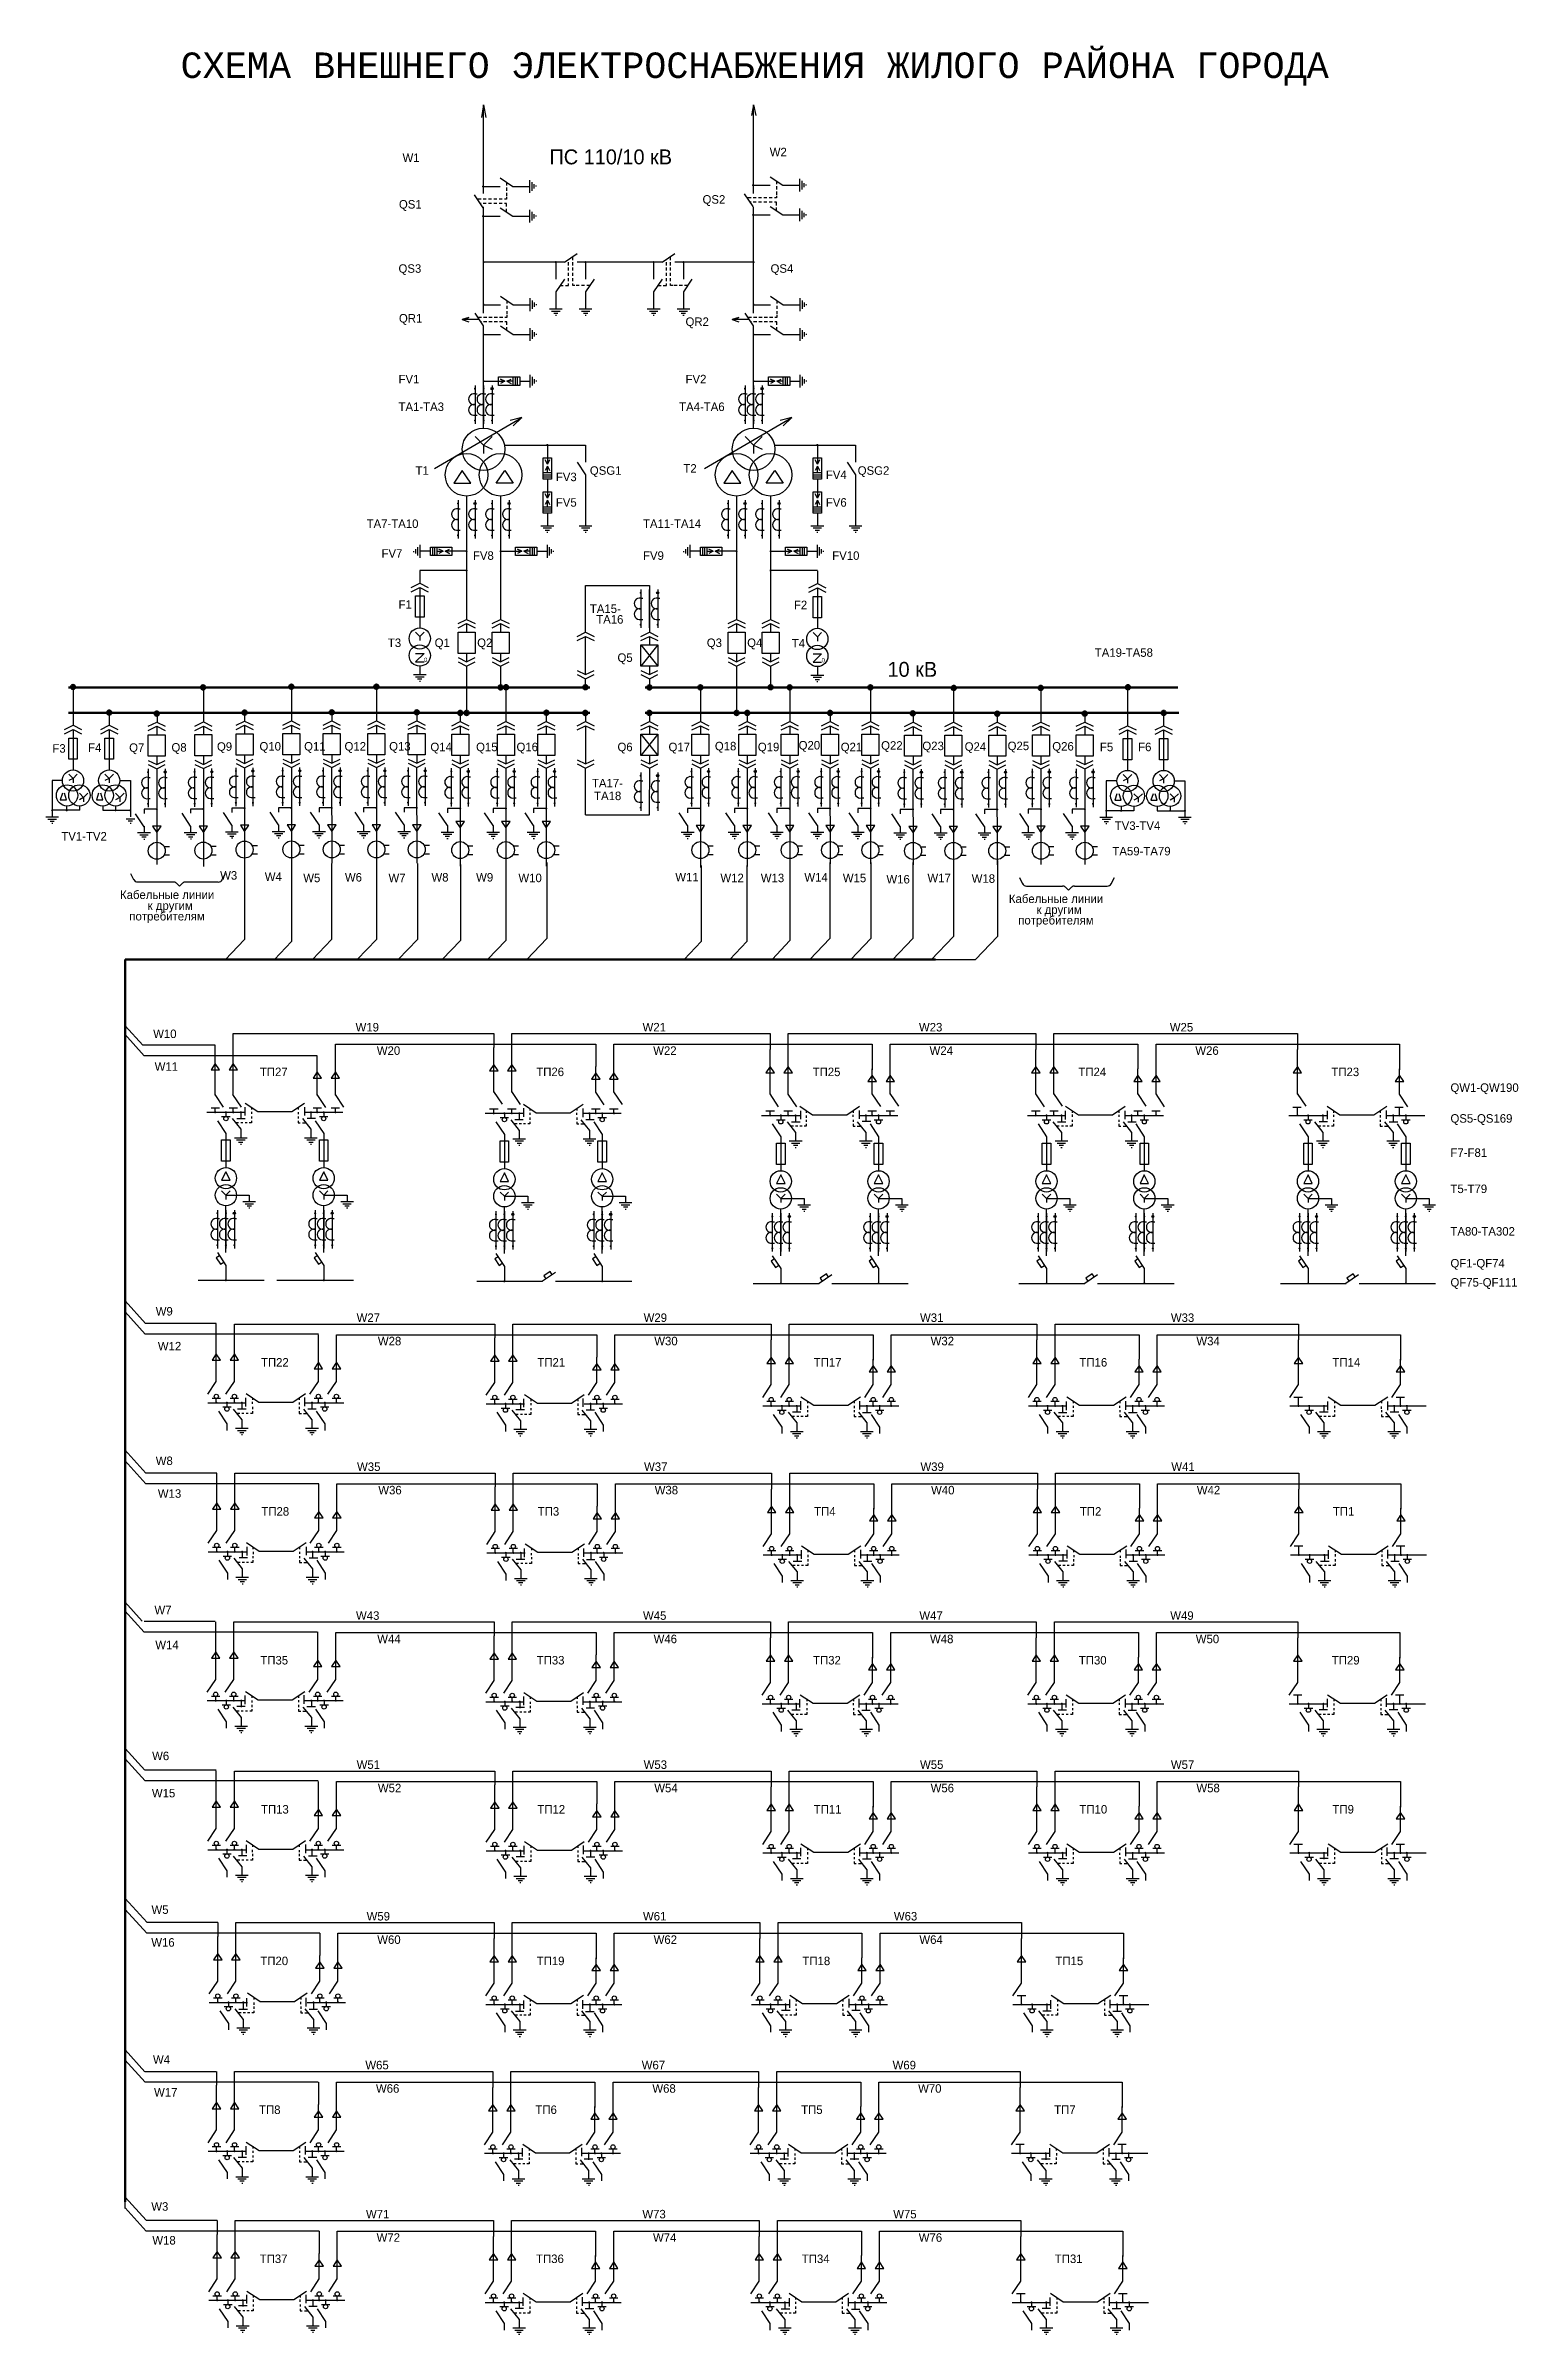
# Model space of a CAD drawing. Header units: millimetres. Extents: x -96 to 597, y -381 to 695.
import ezdxf

# ---------------------------------------------------------------- set-up
doc = ezdxf.new("R2010")
doc.units = ezdxf.units.MM

msp = doc.modelspace()

# ---------------------------------------------------------------- texts
at = {"lineweight": 30}
for s, height, p in [('ПС 110/10 кВ', 7, (141, 639.7)), ('W2', 4, (244.6, 643.5)), ('W1', 4, (71.9, 640.8)), ('QS2', 4, (213, 621.2)), ('QS1', 4, (70.2, 618.9)), ('QS3', 4, (70, 588.7)), ('QS4', 4, (245, 588.7)), ('QR1', 4, (70.2, 565.3)), ('QR2', 4, (205, 563.7)), ('FV1', 4, (70, 536.7)), ('FV2', 4, (205, 536.7)), ('TA1-TA3', 4, (70, 523.7)), ('TA4-TA6', 4, (202, 523.7)), ('T1', 4, (78, 493.7)), ('QSG1', 4, (160, 493.7)), ('T2', 4, (204, 494.7)), ('FV4', 4, (271, 491.7)), ('QSG2', 4, (286, 493.7)), ('FV3', 4, (144, 490.7)), ('FV5', 4, (144, 478.7)), ('FV6', 4, (271, 478.7)), ('TA7-TA10', 4, (55, 468.7)), ('TA11-TA14', 4, (185, 468.7)), ('FV7', 4, (62, 454.7)), ('FV8', 4, (105, 453.7)), ('FV9', 4, (185, 453.7)), ('FV10', 4, (274, 453.7)), ('F1', 4, (70, 430.7)), ('TA15-', 4, (160, 428.7)), ('F2', 4, (256, 430.5)), ('TA16', 4, (163, 423.7)), ('T3', 4, (65, 412.7)), ('Q1', 4, (87, 412.7)), ('Q2', 4, (107, 412.7)), ('Q5', 4, (173, 405.7)), ('Q3', 4, (215, 412.7)), ('Q4', 4, (234, 412.7)), ('T4', 4, (255, 412.5)), ('TA19-TA58', 4, (397.5, 408.1)), ('0', 2, (82, 405.7)), ('0', 2, (269, 405.5)), ('10 кВ', 7, (300, 398.7)), ('F3', 4, (-92.8, 363)), ('F4', 4, (-76, 363.4)), ('Q7', 4, (-56.7, 363.4)), ('Q8', 4, (-36.8, 363.5)), ('Q9', 4, (-15.4, 363.9)), ('Q10', 4, (4.6, 364)), ('Q11', 4, (25.6, 364)), ('Q12', 4, (44.6, 364)), ('Q13', 4, (65.6, 364)), ('Q14', 4, (85, 363.7)), ('Q15', 4, (106.5, 363.7)), ('Q16', 4, (125.5, 363.7)), ('Q6', 4, (173, 363.7)), ('Q17', 4, (197, 363.7)), ('Q18', 4, (218.8, 364.1)), ('Q19', 4, (239, 363.7)), ('Q20', 4, (258.2, 364.5)), ('Q21', 4, (278, 363.7)), ('Q22', 4, (297, 364.4)), ('Q23', 4, (316.4, 364.2)), ('Q24', 4, (336.3, 363.9)), ('Q25', 4, (356.5, 364.2)), ('Q26', 4, (377.5, 364)), ('F5', 4, (399.9, 363.7)), ('F6', 4, (417.9, 363.7)), ('TA17-', 4, (161, 346.7)), ('TA18', 4, (162, 340.7)), ('TV1-TV2', 4, (-88.6, 321.7)), ('TV3-TV4', 4, (406.9, 326.7)), ('TA59-TA79', 4, (405.8, 314.7)), ('W3', 4, (-13.9, 303.3)), ('W4', 4, (7.1, 302.7)), ('W5', 4, (25.2, 302.1)), ('W6', 4, (44.8, 302.4)), ('W7', 4, (65.3, 302.1)), ('W8', 4, (85.5, 302.4)), ('W9', 4, (106.5, 302.4)), ('W10', 4, (126.4, 302.1)), ('W11', 4, (200.2, 302.5)), ('W12', 4, (221.4, 302.1)), ('W13', 4, (240.4, 302.1)), ('W14', 4, (260.9, 302.4)), ('W15', 4, (279, 302.1)), ('W16', 4, (299.5, 301.5)), ('W17', 4, (318.8, 302.1)), ('W18', 4, (339.6, 301.8)), ('Кабельные линии', 4, (-61, 294.2)), ('к другим', 4, (-48, 289.1)), ('Кабельные линии', 4, (357.1, 292.3)), ('потребителям', 4, (-56.6, 284.1)), ('потребителям', 4, (361.5, 282.2)), ('к другим', 4, (370.1, 287.2)), ('W10', 4, (-45.4, 228.8)), ('W19', 4, (49.8, 231.9)), ('W21', 4, (184.8, 231.9)), ('W23', 4, (314.8, 231.9)), ('W25', 4, (432.8, 231.9)), ('W11', 4, (-44.7, 213.4)), ('W20', 4, (59.8, 220.9)), ('W22', 4, (189.8, 220.9)), ('W24', 4, (319.8, 220.9)), ('W26', 4, (444.8, 220.9)), ('ТП27', 4, (4.8, 210.9)), ('ТП26', 4, (134.8, 210.9)), ('ТП25', 4, (264.8, 210.9)), ('ТП24', 4, (389.8, 210.9)), ('ТП23', 4, (508.8, 210.9)), ('QW1-QW190', 4, (564.8, 203.5)), ('QS5-QS169', 4, (564.8, 189)), ('F7-F81', 4, (564.8, 172.9)), ('T5-T79', 4, (564.8, 155.9)), ('TA80-TA302', 4, (564.8, 135.9)), ('QF1-QF74', 4, (564.8, 120.9)), ('QF75-QF111', 4, (564.8, 111.9)), ('W9', 4, (-44.2, 98.3)), ('W27', 4, (50.3, 95.3)), ('W29', 4, (185.3, 95.3)), ('W31', 4, (315.3, 95.3)), ('W33', 4, (433.3, 95.3)), ('W28', 4, (60.3, 84.3)), ('W30', 4, (190.3, 84.3)), ('W32', 4, (320.3, 84.3)), ('W34', 4, (445.3, 84.3)), ('W12', 4, (-43.2, 81.9)), ('ТП22', 4, (5.3, 74.3)), ('ТП21', 4, (135.3, 74.3)), ('ТП17', 4, (265.3, 74.3)), ('ТП16', 4, (390.3, 74.3)), ('ТП14', 4, (509.3, 74.3)), ('W8', 4, (-44.2, 28)), ('W35', 4, (50.5, 25.2)), ('W37', 4, (185.5, 25.2)), ('W39', 4, (315.5, 25.2)), ('W41', 4, (433.5, 25.2)), ('W13', 4, (-43.2, 12.6)), ('W36', 4, (60.5, 14.2)), ('W38', 4, (190.5, 14.2)), ('W40', 4, (320.5, 14.2)), ('W42', 4, (445.5, 14.2)), ('ТП28', 4, (5.5, 4.2)), ('ТП3', 4, (135.5, 4.2)), ('ТП4', 4, (265.5, 4.2)), ('ТП2', 4, (390.5, 4.2)), ('ТП1', 4, (509.5, 4.2)), ('W7', 4, (-44.8, -42.2)), ('W43', 4, (50, -44.8)), ('W45', 4, (185, -44.8)), ('W47', 4, (315, -44.8)), ('W49', 4, (433, -44.8)), ('W44', 4, (60, -55.8)), ('W46', 4, (190, -55.8)), ('W48', 4, (320, -55.8)), ('W50', 4, (445, -55.8)), ('W14', 4, (-44.4, -58.6)), ('ТП35', 4, (5, -65.8)), ('ТП33', 4, (135, -65.8)), ('ТП32', 4, (265, -65.8)), ('ТП30', 4, (390, -65.8)), ('ТП29', 4, (509, -65.8)), ('W6', 4, (-45.9, -110.8)), ('W51', 4, (50.3, -114.9)), ('W53', 4, (185.3, -114.9)), ('W55', 4, (315.3, -114.9)), ('W57', 4, (433.3, -114.9)), ('W15', 4, (-46, -128.3)), ('W52', 4, (60.3, -125.9)), ('W54', 4, (190.3, -125.9)), ('W56', 4, (320.3, -125.9)), ('W58', 4, (445.3, -125.9)), ('ТП13', 4, (5.3, -135.9)), ('ТП12', 4, (135.3, -135.9)), ('ТП11', 4, (265.3, -135.9)), ('ТП10', 4, (390.3, -135.9)), ('ТП9', 4, (509.3, -135.9)), ('W5', 4, (-46.2, -183.1)), ('W59', 4, (55, -186.2)), ('W61', 4, (185, -186.2)), ('W63', 4, (303, -186.2)), ('W60', 4, (60, -197.2)), ('W62', 4, (190, -197.2)), ('W64', 4, (315, -197.2)), ('W16', 4, (-46.3, -198.5)), ('ТП20', 4, (5, -207.2)), ('ТП19', 4, (135, -207.2)), ('ТП18', 4, (260, -207.2)), ('ТП15', 4, (379, -207.2)), ('W4', 4, (-45.5, -253.6)), ('W65', 4, (54.4, -256.2)), ('W67', 4, (184.4, -256.2)), ('W69', 4, (302.4, -256.2)), ('W17', 4, (-45, -269)), ('W66', 4, (59.4, -267.2)), ('W68', 4, (189.4, -267.2)), ('W70', 4, (314.4, -267.2)), ('ТП8', 4, (4.4, -277.2)), ('ТП6', 4, (134.4, -277.2)), ('ТП5', 4, (259.4, -277.2)), ('ТП7', 4, (378.4, -277.2)), ('W3', 4, (-46.3, -322.7)), ('W71', 4, (54.7, -326.3)), ('W73', 4, (184.7, -326.3)), ('W75', 4, (302.7, -326.3)), ('W72', 4, (59.7, -337.3)), ('W74', 4, (189.7, -337.3)), ('W76', 4, (314.7, -337.3)), ('W18', 4, (-45.8, -338.6)), ('ТП37', 4, (4.7, -347.3)), ('ТП36', 4, (134.7, -347.3)), ('ТП34', 4, (259.7, -347.3)), ('ТП31', 4, (378.7, -347.3))]:
    msp.add_text(s, height=height, dxfattribs=at).set_placement(p)
at = {"lineweight": 30, "insert": (-32.5, 692.3), "char_height": 12, "width": 641.186, "attachment_point": 1}
msp.add_mtext('{\\Fmonotxt.shx;СХЕМА ВНЕШНЕГО ЭЛЕКТРОСНАБЖЕНИЯ ЖИЛОГО РАЙОНА ГОРОДА}', dxfattribs=at)

# ---------------------------------------------------------------- hatches: boundary and pattern name
at = {"lineweight": 30}
h = msp.add_hatch(color=256, dxfattribs=at)
h.paths.add_polyline_path([(109.8, 629.8, 0.414214), (109.3, 629.3, 0.414214), (109.8, 628.8)])
h.paths.add_polyline_path([(109.8, 629.8), (109.8, 628.8, 0.414214), (110.3, 629.3, 0.414214)])
h = msp.add_hatch(color=256, dxfattribs=at)
h.paths.add_polyline_path([(236.8, 630.4, 0.414214), (236.3, 629.9, 0.414214), (236.8, 629.4)])
h.paths.add_polyline_path([(236.8, 630.4), (236.8, 629.4, 0.414214), (237.3, 629.9, 0.414214)])
h = msp.add_hatch(color=256, dxfattribs=at)
h.paths.add_polyline_path([(109.8, 615.8, 0.414214), (109.3, 615.3, 0.414214), (109.8, 614.8)])
h.paths.add_polyline_path([(109.8, 615.8), (109.8, 614.8, 0.414214), (110.3, 615.3, 0.414214)])
h = msp.add_hatch(color=256, dxfattribs=at)
h.paths.add_polyline_path([(236.8, 616.4, 0.414214), (236.3, 615.9, 0.414214), (236.8, 615.4)])
h.paths.add_polyline_path([(236.8, 616.4), (236.8, 615.4, 0.414214), (237.3, 615.9, 0.414214)])
h = msp.add_hatch(color=256, dxfattribs=at)
h.paths.add_polyline_path([(110.5, 593.7, 0.414214), (110, 594.2, 0.414214), (109.5, 593.7)])
h.paths.add_polyline_path([(110.5, 593.7), (109.5, 593.7, 0.414214), (110, 593.2, 0.414214)])
h = msp.add_hatch(color=256, dxfattribs=at)
h.paths.add_polyline_path([(144.5, 593.7, 0.414214), (144, 594.2, 0.414214), (143.5, 593.7)])
h.paths.add_polyline_path([(144.5, 593.7), (143.5, 593.7, 0.414214), (144, 593.2, 0.414214)])
h = msp.add_hatch(color=256, dxfattribs=at)
h.paths.add_polyline_path([(158.5, 593.7, 0.414214), (158, 594.2, 0.414214), (157.5, 593.7)])
h.paths.add_polyline_path([(158.5, 593.7), (157.5, 593.7, 0.414214), (158, 593.2, 0.414214)])
h = msp.add_hatch(color=256, dxfattribs=at)
h.paths.add_polyline_path([(190.5, 593.7, 0.414214), (190, 594.2, 0.414214), (189.5, 593.7)])
h.paths.add_polyline_path([(190.5, 593.7), (189.5, 593.7, 0.414214), (190, 593.2, 0.414214)])
h = msp.add_hatch(color=256, dxfattribs=at)
h.paths.add_polyline_path([(204.5, 593.7, 0.414214), (204, 594.2, 0.414214), (203.5, 593.7)])
h.paths.add_polyline_path([(204.5, 593.7), (203.5, 593.7, 0.414214), (204, 593.2, 0.414214)])
h = msp.add_hatch(color=256, dxfattribs=at)
h.paths.add_polyline_path([(237.5, 593.7, 0.414214), (237, 594.2, 0.414214), (236.5, 593.7)])
h.paths.add_polyline_path([(237.5, 593.7), (236.5, 593.7, 0.414214), (237, 593.2, 0.414214)])
h = msp.add_hatch(color=256, dxfattribs=at)
h.paths.add_polyline_path([(110, 574.2, 0.414214), (109.5, 573.7, 0.414214), (110, 573.2)])
h.paths.add_polyline_path([(110, 574.2), (110, 573.2, 0.414214), (110.5, 573.7, 0.414214)])
h = msp.add_hatch(color=256, dxfattribs=at)
h.paths.add_polyline_path([(237, 574.2, 0.414214), (236.5, 573.7, 0.414214), (237, 573.2)])
h.paths.add_polyline_path([(237, 574.2), (237, 573.2, 0.414214), (237.5, 573.7, 0.414214)])
h = msp.add_hatch(color=256, dxfattribs=at)
h.paths.add_polyline_path([(110, 560.2, 0.414214), (109.5, 559.7, 0.414214), (110, 559.2)])
h.paths.add_polyline_path([(110, 560.2), (110, 559.2, 0.414214), (110.5, 559.7, 0.414214)])
h = msp.add_hatch(color=256, dxfattribs=at)
h.paths.add_polyline_path([(237, 560.2, 0.414214), (236.5, 559.7, 0.414214), (237, 559.2)])
h.paths.add_polyline_path([(237, 560.2), (237, 559.2, 0.414214), (237.5, 559.7, 0.414214)])
h = msp.add_hatch(color=256, dxfattribs=at)
h.paths.add_polyline_path([(110, 538.2, 0.414214), (109.5, 537.7, 0.414214), (110, 537.2)])
h.paths.add_polyline_path([(110, 538.2), (110, 537.2, 0.414214), (110.5, 537.7, 0.414214)])
h = msp.add_hatch(color=256, dxfattribs=at)
h.paths.add_polyline_path([(237, 538.2, 0.414214), (236.5, 537.7, 0.414214), (237, 537.2)])
h.paths.add_polyline_path([(237, 538.2), (237, 537.2, 0.414214), (237.5, 537.7, 0.414214)])
h = msp.add_hatch(color=256, dxfattribs=at)
h.paths.add_polyline_path([(106, 534.7, 0.414214), (105.5, 534.2, 0.414214), (106, 533.7)])
h.paths.add_polyline_path([(106, 534.7), (106, 533.7, 0.414214), (106.5, 534.2, 0.414214)])
h = msp.add_hatch(color=256, dxfattribs=at)
h.paths.add_polyline_path([(110, 534.7, 0.414214), (109.5, 534.2, 0.414214), (110, 533.7)])
h.paths.add_polyline_path([(110, 534.7), (110, 533.7, 0.414214), (110.5, 534.2, 0.414214)])
h = msp.add_hatch(color=256, dxfattribs=at)
h.paths.add_polyline_path([(114, 534.7, 0.414214), (113.5, 534.2, 0.414214), (114, 533.7)])
h.paths.add_polyline_path([(114, 534.7), (114, 533.7, 0.414214), (114.5, 534.2, 0.414214)])
h = msp.add_hatch(color=256, dxfattribs=at)
h.paths.add_polyline_path([(233, 534.7, 0.414214), (232.5, 534.2, 0.414214), (233, 533.7)])
h.paths.add_polyline_path([(233, 534.7), (233, 533.7, 0.414214), (233.5, 534.2, 0.414214)])
h = msp.add_hatch(color=256, dxfattribs=at)
h.paths.add_polyline_path([(237, 534.7, 0.414214), (236.5, 534.2, 0.414214), (237, 533.7)])
h.paths.add_polyline_path([(237, 534.7), (237, 533.7, 0.414214), (237.5, 534.2, 0.414214)])
h = msp.add_hatch(color=256, dxfattribs=at)
h.paths.add_polyline_path([(241, 534.7, 0.414214), (240.5, 534.2, 0.414214), (241, 533.7)])
h.paths.add_polyline_path([(241, 534.7), (241, 533.7, 0.414214), (241.5, 534.2, 0.414214)])
h = msp.add_hatch(color=256, dxfattribs=at)
h.paths.add_polyline_path([(106, 519.7, 0.414214), (105.5, 519.2, 0.414214), (106, 518.7)])
h.paths.add_polyline_path([(106, 519.7), (106, 518.7, 0.414214), (106.5, 519.2, 0.414214)])
h = msp.add_hatch(color=256, dxfattribs=at)
h.paths.add_polyline_path([(110, 519.7, 0.414214), (109.5, 519.2, 0.414214), (110, 518.7)])
h.paths.add_polyline_path([(110, 519.7), (110, 518.7, 0.414214), (110.5, 519.2, 0.414214)])
h = msp.add_hatch(color=256, dxfattribs=at)
h.paths.add_polyline_path([(114, 519.7, 0.414214), (113.5, 519.2, 0.414214), (114, 518.7)])
h.paths.add_polyline_path([(114, 519.7), (114, 518.7, 0.414214), (114.5, 519.2, 0.414214)])
h = msp.add_hatch(color=256, dxfattribs=at)
h.paths.add_polyline_path([(233, 519.7, 0.414214), (232.5, 519.2, 0.414214), (233, 518.7)])
h.paths.add_polyline_path([(233, 519.7), (233, 518.7, 0.414214), (233.5, 519.2, 0.414214)])
h = msp.add_hatch(color=256, dxfattribs=at)
h.paths.add_polyline_path([(237, 519.7, 0.414214), (236.5, 519.2, 0.414214), (237, 518.7)])
h.paths.add_polyline_path([(237, 519.7), (237, 518.7, 0.414214), (237.5, 519.2, 0.414214)])
h = msp.add_hatch(color=256, dxfattribs=at)
h.paths.add_polyline_path([(241, 519.7, 0.414214), (240.5, 519.2, 0.414214), (241, 518.7)])
h.paths.add_polyline_path([(241, 519.7), (241, 518.7, 0.414214), (241.5, 519.2, 0.414214)])
h = msp.add_hatch(color=256, dxfattribs=at)
h.paths.add_polyline_path([(140, 508.2, 0.414214), (139.5, 507.7, 0.414214), (140, 507.2)])
h.paths.add_polyline_path([(140, 508.2), (140, 507.2, 0.414214), (140.5, 507.7, 0.414214)])
h = msp.add_hatch(color=256, dxfattribs=at)
h.paths.add_polyline_path([(267, 508.2, 0.414214), (266.5, 507.7, 0.414214), (267, 507.2)])
h.paths.add_polyline_path([(267, 508.2), (267, 507.2, 0.414214), (267.5, 507.7, 0.414214)])
h = msp.add_hatch(color=256, dxfattribs=at)
h.paths.add_polyline_path([(98, 480.7, 0.414214), (97.5, 480.2, 0.414214), (98, 479.7)])
h.paths.add_polyline_path([(98, 480.7), (98, 479.7, 0.414214), (98.5, 480.2, 0.414214)])
h = msp.add_hatch(color=256, dxfattribs=at)
h.paths.add_polyline_path([(106, 480.7, 0.414214), (105.5, 480.2, 0.414214), (106, 479.7)])
h.paths.add_polyline_path([(106, 480.7), (106, 479.7, 0.414214), (106.5, 480.2, 0.414214)])
h = msp.add_hatch(color=256, dxfattribs=at)
h.paths.add_polyline_path([(114, 480.7, 0.414214), (113.5, 480.2, 0.414214), (114, 479.7)])
h.paths.add_polyline_path([(114, 480.7), (114, 479.7, 0.414214), (114.5, 480.2, 0.414214)])
h = msp.add_hatch(color=256, dxfattribs=at)
h.paths.add_polyline_path([(122, 480.7, 0.414214), (121.5, 480.2, 0.414214), (122, 479.7)])
h.paths.add_polyline_path([(122, 480.7), (122, 479.7, 0.414214), (122.5, 480.2, 0.414214)])
h = msp.add_hatch(color=256, dxfattribs=at)
h.paths.add_polyline_path([(225, 480.7, 0.414214), (224.5, 480.2, 0.414214), (225, 479.7)])
h.paths.add_polyline_path([(225, 480.7), (225, 479.7, 0.414214), (225.5, 480.2, 0.414214)])
h = msp.add_hatch(color=256, dxfattribs=at)
h.paths.add_polyline_path([(233, 480.7, 0.414214), (232.5, 480.2, 0.414214), (233, 479.7)])
h.paths.add_polyline_path([(233, 480.7), (233, 479.7, 0.414214), (233.5, 480.2, 0.414214)])
h = msp.add_hatch(color=256, dxfattribs=at)
h.paths.add_polyline_path([(241, 480.7, 0.414214), (240.5, 480.2, 0.414214), (241, 479.7)])
h.paths.add_polyline_path([(241, 480.7), (241, 479.7, 0.414214), (241.5, 480.2, 0.414214)])
h = msp.add_hatch(color=256, dxfattribs=at)
h.paths.add_polyline_path([(249, 480.7, 0.414214), (248.5, 480.2, 0.414214), (249, 479.7)])
h.paths.add_polyline_path([(249, 480.7), (249, 479.7, 0.414214), (249.5, 480.2, 0.414214)])
h = msp.add_hatch(color=256, dxfattribs=at)
h.paths.add_polyline_path([(98, 465.7, 0.414214), (97.5, 465.2, 0.414214), (98, 464.7)])
h.paths.add_polyline_path([(98, 465.7), (98, 464.7, 0.414214), (98.5, 465.2, 0.414214)])
h = msp.add_hatch(color=256, dxfattribs=at)
h.paths.add_polyline_path([(106, 465.7, 0.414214), (105.5, 465.2, 0.414214), (106, 464.7)])
h.paths.add_polyline_path([(106, 465.7), (106, 464.7, 0.414214), (106.5, 465.2, 0.414214)])
h = msp.add_hatch(color=256, dxfattribs=at)
h.paths.add_polyline_path([(114, 465.7, 0.414214), (113.5, 465.2, 0.414214), (114, 464.7)])
h.paths.add_polyline_path([(114, 465.7), (114, 464.7, 0.414214), (114.5, 465.2, 0.414214)])
h = msp.add_hatch(color=256, dxfattribs=at)
h.paths.add_polyline_path([(122, 465.7, 0.414214), (121.5, 465.2, 0.414214), (122, 464.7)])
h.paths.add_polyline_path([(122, 465.7), (122, 464.7, 0.414214), (122.5, 465.2, 0.414214)])
h = msp.add_hatch(color=256, dxfattribs=at)
h.paths.add_polyline_path([(225, 465.7, 0.414214), (224.5, 465.2, 0.414214), (225, 464.7)])
h.paths.add_polyline_path([(225, 465.7), (225, 464.7, 0.414214), (225.5, 465.2, 0.414214)])
h = msp.add_hatch(color=256, dxfattribs=at)
h.paths.add_polyline_path([(233, 465.7, 0.414214), (232.5, 465.2, 0.414214), (233, 464.7)])
h.paths.add_polyline_path([(233, 465.7), (233, 464.7, 0.414214), (233.5, 465.2, 0.414214)])
h = msp.add_hatch(color=256, dxfattribs=at)
h.paths.add_polyline_path([(241, 465.7, 0.414214), (240.5, 465.2, 0.414214), (241, 464.7)])
h.paths.add_polyline_path([(241, 465.7), (241, 464.7, 0.414214), (241.5, 465.2, 0.414214)])
h = msp.add_hatch(color=256, dxfattribs=at)
h.paths.add_polyline_path([(249, 465.7, 0.414214), (248.5, 465.2, 0.414214), (249, 464.7)])
h.paths.add_polyline_path([(249, 465.7), (249, 464.7, 0.414214), (249.5, 465.2, 0.414214)])
h = msp.add_hatch(color=256, dxfattribs=at)
h.paths.add_polyline_path([(102, 457.2, 0.414214), (102.5, 457.7, 0.414214), (102, 458.2)])
h.paths.add_polyline_path([(102, 457.2), (102, 458.2, 0.414214), (101.5, 457.7, 0.414214)])
h = msp.add_hatch(color=256, dxfattribs=at)
h.paths.add_polyline_path([(118, 458.2, 0.414214), (117.5, 457.7, 0.414214), (118, 457.2)])
h.paths.add_polyline_path([(118, 458.2), (118, 457.2, 0.414214), (118.5, 457.7, 0.414214)])
h = msp.add_hatch(color=256, dxfattribs=at)
h.paths.add_polyline_path([(229, 457.2, 0.414214), (229.5, 457.7, 0.414214), (229, 458.2)])
h.paths.add_polyline_path([(229, 457.2), (229, 458.2, 0.414214), (228.5, 457.7, 0.414214)])
h = msp.add_hatch(color=256, dxfattribs=at)
h.paths.add_polyline_path([(245, 458.2, 0.414214), (244.5, 457.7, 0.414214), (245, 457.2)])
h.paths.add_polyline_path([(245, 458.2), (245, 457.2, 0.414214), (245.5, 457.7, 0.414214)])
h = msp.add_hatch(color=256, dxfattribs=at)
h.paths.add_polyline_path([(102, 448.2, 0.414214), (102.5, 448.7, 0.414214), (102, 449.2)])
h.paths.add_polyline_path([(102, 448.2), (102, 449.2, 0.414214), (101.5, 448.7, 0.414214)])
h = msp.add_hatch(color=256, dxfattribs=at)
h.paths.add_polyline_path([(245, 448.2, 0.414214), (245.5, 448.7, 0.414214), (245, 449.2)])
h.paths.add_polyline_path([(245, 448.2), (245, 449.2, 0.414214), (244.5, 448.7, 0.414214)])
h = msp.add_hatch(color=256, dxfattribs=at)
h.paths.add_polyline_path([(183.9, 438.7, 0.414214), (183.4, 438.2, 0.414214), (183.9, 437.7)])
h.paths.add_polyline_path([(183.9, 438.7), (183.9, 437.7, 0.414214), (184.4, 438.2, 0.414214)])
h = msp.add_hatch(color=256, dxfattribs=at)
h.paths.add_polyline_path([(191.9, 438.7, 0.414214), (191.4, 438.2, 0.414214), (191.9, 437.7)])
h.paths.add_polyline_path([(191.9, 438.7), (191.9, 437.7, 0.414214), (192.4, 438.2, 0.414214)])
h = msp.add_hatch(color=256, dxfattribs=at)
h.paths.add_polyline_path([(183.9, 423.7, 0.414214), (183.4, 423.2, 0.414214), (183.9, 422.7)])
h.paths.add_polyline_path([(183.9, 423.7), (183.9, 422.7, 0.414214), (184.4, 423.2, 0.414214)])
h = msp.add_hatch(color=256, dxfattribs=at)
h.paths.add_polyline_path([(191.9, 423.7, 0.414214), (191.4, 423.2, 0.414214), (191.9, 422.7)])
h.paths.add_polyline_path([(191.9, 423.7), (191.9, 422.7, 0.414214), (192.4, 423.2, 0.414214)])
at = {"lineweight": 60}
h = msp.add_hatch(color=256, dxfattribs=at)
edge = h.paths.add_edge_path()
edge.add_arc((-83.1, 393.9), 1, 0, 360)
h = msp.add_hatch(color=256, dxfattribs=at)
edge = h.paths.add_edge_path()
edge.add_arc((-22, 393.4), 1, 0, 360)
h = msp.add_hatch(color=256, dxfattribs=at)
edge = h.paths.add_edge_path()
edge.add_arc((-21.8, 393.5), 1, 0, 360)
h = msp.add_hatch(color=256, dxfattribs=at)
edge = h.paths.add_edge_path()
edge.add_arc((19.6, 394), 1, 0, 360)
h = msp.add_hatch(color=256, dxfattribs=at)
edge = h.paths.add_edge_path()
edge.add_arc((59.6, 394), 1, 0, 360)
h = msp.add_hatch(color=256, dxfattribs=at)
edge = h.paths.add_edge_path()
edge.add_arc((118, 393.7), 1, 0, 360)
h = msp.add_hatch(color=256, dxfattribs=at)
edge = h.paths.add_edge_path()
edge.add_arc((120.5, 393.8), 1, 0, 360)
at = {"lineweight": 30}
h = msp.add_hatch(color=256, dxfattribs=at)
edge = h.paths.add_edge_path()
edge.add_arc((158, 393.7), 1, 0, 360)
h = msp.add_hatch(color=256, dxfattribs=at)
edge = h.paths.add_edge_path()
edge.add_arc((188, 393.7), 1, 0, 360)
h = msp.add_hatch(color=256, dxfattribs=at)
edge = h.paths.add_edge_path()
edge.add_arc((212, 393.7), 1, 0, 360)
at = {"lineweight": 60}
h = msp.add_hatch(color=256, dxfattribs=at)
edge = h.paths.add_edge_path()
edge.add_arc((245, 393.7), 1, 0, 360)
at = {"lineweight": 30}
h = msp.add_hatch(color=256, dxfattribs=at)
edge = h.paths.add_edge_path()
edge.add_arc((254, 393.7), 1, 0, 360)
h = msp.add_hatch(color=256, dxfattribs=at)
edge = h.paths.add_edge_path()
edge.add_arc((292, 393.7), 1, 0, 360)
at = {"lineweight": 60}
h = msp.add_hatch(color=256, dxfattribs=at)
edge = h.paths.add_edge_path()
edge.add_arc((331, 393.3), 1, 0, 360)
h = msp.add_hatch(color=256, dxfattribs=at)
edge = h.paths.add_edge_path()
edge.add_arc((372.2, 393.4), 1, 0, 360)
h = msp.add_hatch(color=256, dxfattribs=at)
edge = h.paths.add_edge_path()
edge.add_arc((412.9, 393.7), 1, 0, 360)
h = msp.add_hatch(color=256, dxfattribs=at)
edge = h.paths.add_edge_path()
edge.add_arc((-66.1, 381.9), 1, 0, 360)
h = msp.add_hatch(color=256, dxfattribs=at)
edge = h.paths.add_edge_path()
edge.add_arc((-43.9, 381.3), 1, 0, 360)
h = msp.add_hatch(color=256, dxfattribs=at)
edge = h.paths.add_edge_path()
edge.add_arc((-2.4, 381.9), 1, 0, 360)
h = msp.add_hatch(color=256, dxfattribs=at)
edge = h.paths.add_edge_path()
edge.add_arc((38.6, 382), 1, 0, 360)
h = msp.add_hatch(color=256, dxfattribs=at)
edge = h.paths.add_edge_path()
edge.add_arc((78.6, 382), 1, 0, 360)
h = msp.add_hatch(color=256, dxfattribs=at)
edge = h.paths.add_edge_path()
edge.add_arc((99, 381.7), 1, 0, 360)
h = msp.add_hatch(color=256, dxfattribs=at)
edge = h.paths.add_edge_path()
edge.add_arc((102, 381.7), 1, 0, 360)
h = msp.add_hatch(color=256, dxfattribs=at)
edge = h.paths.add_edge_path()
edge.add_arc((139.3, 381.7), 1, 0, 360)
at = {"lineweight": 30}
h = msp.add_hatch(color=256, dxfattribs=at)
edge = h.paths.add_edge_path()
edge.add_arc((158, 381.7), 1, 0, 360)
h = msp.add_hatch(color=256, dxfattribs=at)
edge = h.paths.add_edge_path()
edge.add_arc((188, 381.7), 1, 0, 360)
at = {"lineweight": 60}
h = msp.add_hatch(color=256, dxfattribs=at)
edge = h.paths.add_edge_path()
edge.add_arc((229, 381.7), 1, 0, 360)
at = {"lineweight": 30}
h = msp.add_hatch(color=256, dxfattribs=at)
edge = h.paths.add_edge_path()
edge.add_arc((234, 381.7), 1, 0, 360)
h = msp.add_hatch(color=256, dxfattribs=at)
edge = h.paths.add_edge_path()
edge.add_arc((273, 381.7), 1, 0, 360)
at = {"lineweight": 60}
h = msp.add_hatch(color=256, dxfattribs=at)
edge = h.paths.add_edge_path()
edge.add_arc((312, 381.3), 1, 0, 360)
at = {"lineweight": 30}
h = msp.add_hatch(color=256, dxfattribs=at)
edge = h.paths.add_edge_path()
edge.add_arc((351.6, 381.3), 1, 0, 360)
at = {"lineweight": 60}
h = msp.add_hatch(color=256, dxfattribs=at)
edge = h.paths.add_edge_path()
edge.add_arc((393, 381.5), 1, 0, 360)
at = {"lineweight": 30}
h = msp.add_hatch(color=256, dxfattribs=at)
edge = h.paths.add_edge_path()
edge.add_arc((429.9, 381.7), 1, 0, 360)
h = msp.add_hatch(color=256, dxfattribs=at)
h.paths.add_polyline_path([(-47.8, 354.4, 0.414214), (-48.3, 353.9, 0.414214), (-47.8, 353.4)])
h.paths.add_polyline_path([(-47.8, 354.4), (-47.8, 353.4, 0.414214), (-47.3, 353.9, 0.414214)])
h = msp.add_hatch(color=256, dxfattribs=at)
h.paths.add_polyline_path([(-39.8, 354.4, 0.414214), (-40.3, 353.9, 0.414214), (-39.8, 353.4)])
h.paths.add_polyline_path([(-39.8, 354.4), (-39.8, 353.4, 0.414214), (-39.3, 353.9, 0.414214)])
h = msp.add_hatch(color=256, dxfattribs=at)
h.paths.add_polyline_path([(-25.9, 354.5, 0.414214), (-26.4, 354, 0.414214), (-25.9, 353.5)])
h.paths.add_polyline_path([(-25.9, 354.5), (-25.9, 353.5, 0.414214), (-25.4, 354, 0.414214)])
h = msp.add_hatch(color=256, dxfattribs=at)
h.paths.add_polyline_path([(-17.8, 354.5, 0.414214), (-18.3, 354, 0.414214), (-17.8, 353.5)])
h.paths.add_polyline_path([(-17.8, 354.5), (-17.8, 353.5, 0.414214), (-17.3, 354, 0.414214)])
h = msp.add_hatch(color=256, dxfattribs=at)
h.paths.add_polyline_path([(-6.5, 354.9, 0.414214), (-7, 354.4, 0.414214), (-6.5, 353.9)])
h.paths.add_polyline_path([(-6.5, 354.9), (-6.5, 353.9, 0.414214), (-6, 354.4, 0.414214)])
h = msp.add_hatch(color=256, dxfattribs=at)
h.paths.add_polyline_path([(1.5, 354.9, 0.414214), (1, 354.4, 0.414214), (1.5, 353.9)])
h.paths.add_polyline_path([(1.5, 354.9), (1.5, 353.9, 0.414214), (2, 354.4, 0.414214)])
h = msp.add_hatch(color=256, dxfattribs=at)
h.paths.add_polyline_path([(15.5, 355, 0.414214), (15, 354.5, 0.414214), (15.5, 354)])
h.paths.add_polyline_path([(15.5, 355), (15.5, 354, 0.414214), (16, 354.5, 0.414214)])
h = msp.add_hatch(color=256, dxfattribs=at)
h.paths.add_polyline_path([(23.6, 355, 0.414214), (23.1, 354.5, 0.414214), (23.6, 354)])
h.paths.add_polyline_path([(23.6, 355), (23.6, 354, 0.414214), (24.1, 354.5, 0.414214)])
h = msp.add_hatch(color=256, dxfattribs=at)
h.paths.add_polyline_path([(34.5, 355, 0.414214), (34, 354.5, 0.414214), (34.5, 354)])
h.paths.add_polyline_path([(34.5, 355), (34.5, 354, 0.414214), (35, 354.5, 0.414214)])
h = msp.add_hatch(color=256, dxfattribs=at)
h.paths.add_polyline_path([(42.5, 355, 0.414214), (42, 354.5, 0.414214), (42.5, 354)])
h.paths.add_polyline_path([(42.5, 355), (42.5, 354, 0.414214), (43, 354.5, 0.414214)])
h = msp.add_hatch(color=256, dxfattribs=at)
h.paths.add_polyline_path([(55.5, 355, 0.414214), (55, 354.5, 0.414214), (55.5, 354)])
h.paths.add_polyline_path([(55.5, 355), (55.5, 354, 0.414214), (56, 354.5, 0.414214)])
h = msp.add_hatch(color=256, dxfattribs=at)
h.paths.add_polyline_path([(63.6, 355, 0.414214), (63.1, 354.5, 0.414214), (63.6, 354)])
h.paths.add_polyline_path([(63.6, 355), (63.6, 354, 0.414214), (64.1, 354.5, 0.414214)])
h = msp.add_hatch(color=256, dxfattribs=at)
h.paths.add_polyline_path([(74.5, 355, 0.414214), (74, 354.5, 0.414214), (74.5, 354)])
h.paths.add_polyline_path([(74.5, 355), (74.5, 354, 0.414214), (75, 354.5, 0.414214)])
h = msp.add_hatch(color=256, dxfattribs=at)
h.paths.add_polyline_path([(82.5, 355, 0.414214), (82, 354.5, 0.414214), (82.5, 354)])
h.paths.add_polyline_path([(82.5, 355), (82.5, 354, 0.414214), (83, 354.5, 0.414214)])
h = msp.add_hatch(color=256, dxfattribs=at)
h.paths.add_polyline_path([(94.8, 354.7, 0.414214), (94.3, 354.2, 0.414214), (94.8, 353.7)])
h.paths.add_polyline_path([(94.8, 354.7), (94.8, 353.7, 0.414214), (95.3, 354.2, 0.414214)])
h = msp.add_hatch(color=256, dxfattribs=at)
h.paths.add_polyline_path([(102.8, 354.7, 0.414214), (102.3, 354.2, 0.414214), (102.8, 353.7)])
h.paths.add_polyline_path([(102.8, 354.7), (102.8, 353.7, 0.414214), (103.3, 354.2, 0.414214)])
h = msp.add_hatch(color=256, dxfattribs=at)
h.paths.add_polyline_path([(116.4, 354.7, 0.414214), (115.9, 354.2, 0.414214), (116.4, 353.7)])
h.paths.add_polyline_path([(116.4, 354.7), (116.4, 353.7, 0.414214), (116.9, 354.2, 0.414214)])
h = msp.add_hatch(color=256, dxfattribs=at)
h.paths.add_polyline_path([(124.4, 354.7, 0.414214), (123.9, 354.2, 0.414214), (124.4, 353.7)])
h.paths.add_polyline_path([(124.4, 354.7), (124.4, 353.7, 0.414214), (124.9, 354.2, 0.414214)])
h = msp.add_hatch(color=256, dxfattribs=at)
h.paths.add_polyline_path([(135.4, 354.7, 0.414214), (134.9, 354.2, 0.414214), (135.4, 353.7)])
h.paths.add_polyline_path([(135.4, 354.7), (135.4, 353.7, 0.414214), (135.9, 354.2, 0.414214)])
h = msp.add_hatch(color=256, dxfattribs=at)
h.paths.add_polyline_path([(143.4, 354.7, 0.414214), (142.9, 354.2, 0.414214), (143.4, 353.7)])
h.paths.add_polyline_path([(143.4, 354.7), (143.4, 353.7, 0.414214), (143.9, 354.2, 0.414214)])
h = msp.add_hatch(color=256, dxfattribs=at)
h.paths.add_polyline_path([(183.9, 352.7, 0.414214), (183.4, 352.2, 0.414214), (183.9, 351.7)])
h.paths.add_polyline_path([(183.9, 352.7), (183.9, 351.7, 0.414214), (184.4, 352.2, 0.414214)])
h = msp.add_hatch(color=256, dxfattribs=at)
h.paths.add_polyline_path([(191.9, 352.7, 0.414214), (191.4, 352.2, 0.414214), (191.9, 351.7)])
h.paths.add_polyline_path([(191.9, 352.7), (191.9, 351.7, 0.414214), (192.4, 352.2, 0.414214)])
h = msp.add_hatch(color=256, dxfattribs=at)
h.paths.add_polyline_path([(207.8, 354.7, 0.414214), (207.3, 354.2, 0.414214), (207.8, 353.7)])
h.paths.add_polyline_path([(207.8, 354.7), (207.8, 353.7, 0.414214), (208.3, 354.2, 0.414214)])
h = msp.add_hatch(color=256, dxfattribs=at)
h.paths.add_polyline_path([(215.8, 354.7, 0.414214), (215.3, 354.2, 0.414214), (215.8, 353.7)])
h.paths.add_polyline_path([(215.8, 354.7), (215.8, 353.7, 0.414214), (216.3, 354.2, 0.414214)])
h = msp.add_hatch(color=256, dxfattribs=at)
h.paths.add_polyline_path([(229.8, 354.7, 0.414214), (229.3, 354.2, 0.414214), (229.8, 353.7)])
h.paths.add_polyline_path([(229.8, 354.7), (229.8, 353.7, 0.414214), (230.3, 354.2, 0.414214)])
h = msp.add_hatch(color=256, dxfattribs=at)
h.paths.add_polyline_path([(237.8, 354.7, 0.414214), (237.3, 354.2, 0.414214), (237.8, 353.7)])
h.paths.add_polyline_path([(237.8, 354.7), (237.8, 353.7, 0.414214), (238.3, 354.2, 0.414214)])
h = msp.add_hatch(color=256, dxfattribs=at)
h.paths.add_polyline_path([(249.8, 354.7, 0.414214), (249.3, 354.2, 0.414214), (249.8, 353.7)])
h.paths.add_polyline_path([(249.8, 354.7), (249.8, 353.7, 0.414214), (250.3, 354.2, 0.414214)])
h = msp.add_hatch(color=256, dxfattribs=at)
h.paths.add_polyline_path([(258, 354.7, 0.414214), (257.5, 354.2, 0.414214), (258, 353.7)])
h.paths.add_polyline_path([(258, 354.7), (258, 353.7, 0.414214), (258.5, 354.2, 0.414214)])
h = msp.add_hatch(color=256, dxfattribs=at)
h.paths.add_polyline_path([(268.8, 354.7, 0.414214), (268.3, 354.2, 0.414214), (268.8, 353.7)])
h.paths.add_polyline_path([(268.8, 354.7), (268.8, 353.7, 0.414214), (269.3, 354.2, 0.414214)])
h = msp.add_hatch(color=256, dxfattribs=at)
h.paths.add_polyline_path([(276.8, 354.7, 0.414214), (276.3, 354.2, 0.414214), (276.8, 353.7)])
h.paths.add_polyline_path([(276.8, 354.7), (276.8, 353.7, 0.414214), (277.3, 354.2, 0.414214)])
h = msp.add_hatch(color=256, dxfattribs=at)
h.paths.add_polyline_path([(287.8, 354.7, 0.414214), (287.3, 354.2, 0.414214), (287.8, 353.7)])
h.paths.add_polyline_path([(287.8, 354.7), (287.8, 353.7, 0.414214), (288.3, 354.2, 0.414214)])
h = msp.add_hatch(color=256, dxfattribs=at)
h.paths.add_polyline_path([(295.8, 354.7, 0.414214), (295.3, 354.2, 0.414214), (295.8, 353.7)])
h.paths.add_polyline_path([(295.8, 354.7), (295.8, 353.7, 0.414214), (296.3, 354.2, 0.414214)])
h = msp.add_hatch(color=256, dxfattribs=at)
h.paths.add_polyline_path([(307.9, 354.3, 0.414214), (307.4, 353.8, 0.414214), (307.9, 353.3)])
h.paths.add_polyline_path([(307.9, 354.3), (307.9, 353.3, 0.414214), (308.4, 353.8, 0.414214)])
h = msp.add_hatch(color=256, dxfattribs=at)
h.paths.add_polyline_path([(315.9, 354.3, 0.414214), (315.4, 353.8, 0.414214), (315.9, 353.3)])
h.paths.add_polyline_path([(315.9, 354.3), (315.9, 353.3, 0.414214), (316.4, 353.8, 0.414214)])
h = msp.add_hatch(color=256, dxfattribs=at)
h.paths.add_polyline_path([(326.9, 354.3, 0.414214), (326.4, 353.8, 0.414214), (326.9, 353.3)])
h.paths.add_polyline_path([(326.9, 354.3), (326.9, 353.3, 0.414214), (327.4, 353.8, 0.414214)])
h = msp.add_hatch(color=256, dxfattribs=at)
h.paths.add_polyline_path([(334.9, 354.3, 0.414214), (334.4, 353.8, 0.414214), (334.9, 353.3)])
h.paths.add_polyline_path([(334.9, 354.3), (334.9, 353.3, 0.414214), (335.4, 353.8, 0.414214)])
h = msp.add_hatch(color=256, dxfattribs=at)
h.paths.add_polyline_path([(347.5, 354.3, 0.414214), (347, 353.8, 0.414214), (347.5, 353.3)])
h.paths.add_polyline_path([(347.5, 354.3), (347.5, 353.3, 0.414214), (348, 353.8, 0.414214)])
h = msp.add_hatch(color=256, dxfattribs=at)
h.paths.add_polyline_path([(355.5, 354.3, 0.414214), (355, 353.8, 0.414214), (355.5, 353.3)])
h.paths.add_polyline_path([(355.5, 354.3), (355.5, 353.3, 0.414214), (356, 353.8, 0.414214)])
h = msp.add_hatch(color=256, dxfattribs=at)
h.paths.add_polyline_path([(368.1, 354.4, 0.414214), (367.6, 353.9, 0.414214), (368.1, 353.4)])
h.paths.add_polyline_path([(368.1, 354.4), (368.1, 353.4, 0.414214), (368.6, 353.9, 0.414214)])
h = msp.add_hatch(color=256, dxfattribs=at)
h.paths.add_polyline_path([(376.1, 354.4, 0.414214), (375.6, 353.9, 0.414214), (376.1, 353.4)])
h.paths.add_polyline_path([(376.1, 354.4), (376.1, 353.4, 0.414214), (376.6, 353.9, 0.414214)])
h = msp.add_hatch(color=256, dxfattribs=at)
h.paths.add_polyline_path([(388.7, 354.4, 0.414214), (388.2, 353.9, 0.414214), (388.7, 353.4)])
h.paths.add_polyline_path([(388.7, 354.4), (388.7, 353.4, 0.414214), (389.2, 353.9, 0.414214)])
h = msp.add_hatch(color=256, dxfattribs=at)
h.paths.add_polyline_path([(396.7, 354.4, 0.414214), (396.2, 353.9, 0.414214), (396.7, 353.4)])
h.paths.add_polyline_path([(396.7, 354.4), (396.7, 353.4, 0.414214), (397.2, 353.9, 0.414214)])
h = msp.add_hatch(color=256, dxfattribs=at)
h.paths.add_polyline_path([(-92.9, 336.4, 0.414214), (-93.4, 335.9, 0.414214), (-92.9, 335.4)])
h.paths.add_polyline_path([(-92.9, 336.4), (-92.9, 335.4, 0.414214), (-92.4, 335.9, 0.414214)])
h = msp.add_hatch(color=256, dxfattribs=at)
h.paths.add_polyline_path([(-86.1, 336.4, 0.414214), (-86.6, 335.9, 0.414214), (-86.1, 335.4)])
h.paths.add_polyline_path([(-86.1, 336.4), (-86.1, 335.4, 0.414214), (-85.6, 335.9, 0.414214)])
h = msp.add_hatch(color=256, dxfattribs=at)
h.paths.add_polyline_path([(-63.1, 336.4, 0.414214), (-63.6, 335.9, 0.414214), (-63.1, 335.4)])
h.paths.add_polyline_path([(-63.1, 336.4), (-63.1, 335.4, 0.414214), (-62.6, 335.9, 0.414214)])
h = msp.add_hatch(color=256, dxfattribs=at)
h.paths.add_polyline_path([(-56.1, 336.4, 0.414214), (-56.6, 335.9, 0.414214), (-56.1, 335.4)])
h.paths.add_polyline_path([(-56.1, 336.4), (-56.1, 335.4, 0.414214), (-55.6, 335.9, 0.414214)])
h = msp.add_hatch(color=256, dxfattribs=at)
h.paths.add_polyline_path([(-47.8, 339.4, 0.414214), (-48.3, 338.9, 0.414214), (-47.8, 338.4)])
h.paths.add_polyline_path([(-47.8, 339.4), (-47.8, 338.4, 0.414214), (-47.3, 338.9, 0.414214)])
h = msp.add_hatch(color=256, dxfattribs=at)
h.paths.add_polyline_path([(-43.7, 336.9, 0.414214), (-44.2, 336.4, 0.414214), (-43.7, 335.9)])
h.paths.add_polyline_path([(-43.7, 336.9), (-43.7, 335.9, 0.414214), (-43.2, 336.4, 0.414214)])
h = msp.add_hatch(color=256, dxfattribs=at)
h.paths.add_polyline_path([(-39.8, 339.4, 0.414214), (-40.3, 338.9, 0.414214), (-39.8, 338.4)])
h.paths.add_polyline_path([(-39.8, 339.4), (-39.8, 338.4, 0.414214), (-39.3, 338.9, 0.414214)])
h = msp.add_hatch(color=256, dxfattribs=at)
h.paths.add_polyline_path([(-25.9, 339.5, 0.414214), (-26.4, 339, 0.414214), (-25.9, 338.5)])
h.paths.add_polyline_path([(-25.9, 339.5), (-25.9, 338.5, 0.414214), (-25.4, 339, 0.414214)])
h = msp.add_hatch(color=256, dxfattribs=at)
h.paths.add_polyline_path([(-21.8, 337, 0.414214), (-22.3, 336.5, 0.414214), (-21.8, 336)])
h.paths.add_polyline_path([(-21.8, 337), (-21.8, 336, 0.414214), (-21.3, 336.5, 0.414214)])
h = msp.add_hatch(color=256, dxfattribs=at)
h.paths.add_polyline_path([(-17.9, 339.5, 0.414214), (-18.4, 339, 0.414214), (-17.9, 338.5)])
h.paths.add_polyline_path([(-17.9, 339.5), (-17.9, 338.5, 0.414214), (-17.4, 339, 0.414214)])
h = msp.add_hatch(color=256, dxfattribs=at)
h.paths.add_polyline_path([(-6.5, 339.9, 0.414214), (-7, 339.4, 0.414214), (-6.5, 338.9)])
h.paths.add_polyline_path([(-6.5, 339.9), (-6.5, 338.9, 0.414214), (-6, 339.4, 0.414214)])
h = msp.add_hatch(color=256, dxfattribs=at)
h.paths.add_polyline_path([(-2.4, 337.4, 0.414214), (-2.9, 336.9, 0.414214), (-2.4, 336.4)])
h.paths.add_polyline_path([(-2.4, 337.4), (-2.4, 336.4, 0.414214), (-1.9, 336.9, 0.414214)])
h = msp.add_hatch(color=256, dxfattribs=at)
h.paths.add_polyline_path([(1.5, 339.9, 0.414214), (1, 339.4, 0.414214), (1.5, 338.9)])
h.paths.add_polyline_path([(1.5, 339.9), (1.5, 338.9, 0.414214), (2, 339.4, 0.414214)])
h = msp.add_hatch(color=256, dxfattribs=at)
h.paths.add_polyline_path([(15.5, 340, 0.414214), (15, 339.5, 0.414214), (15.5, 339)])
h.paths.add_polyline_path([(15.5, 340), (15.5, 339, 0.414214), (16, 339.5, 0.414214)])
h = msp.add_hatch(color=256, dxfattribs=at)
h.paths.add_polyline_path([(19.6, 337.5, 0.414214), (19.1, 337, 0.414214), (19.6, 336.5)])
h.paths.add_polyline_path([(19.6, 337.5), (19.6, 336.5, 0.414214), (20.1, 337, 0.414214)])
h = msp.add_hatch(color=256, dxfattribs=at)
h.paths.add_polyline_path([(23.5, 340, 0.414214), (23, 339.5, 0.414214), (23.5, 339)])
h.paths.add_polyline_path([(23.5, 340), (23.5, 339, 0.414214), (24, 339.5, 0.414214)])
h = msp.add_hatch(color=256, dxfattribs=at)
h.paths.add_polyline_path([(34.5, 340, 0.414214), (34, 339.5, 0.414214), (34.5, 339)])
h.paths.add_polyline_path([(34.5, 340), (34.5, 339, 0.414214), (35, 339.5, 0.414214)])
h = msp.add_hatch(color=256, dxfattribs=at)
h.paths.add_polyline_path([(38.6, 337.5, 0.414214), (38.1, 337, 0.414214), (38.6, 336.5)])
h.paths.add_polyline_path([(38.6, 337.5), (38.6, 336.5, 0.414214), (39.1, 337, 0.414214)])
h = msp.add_hatch(color=256, dxfattribs=at)
h.paths.add_polyline_path([(42.5, 340, 0.414214), (42, 339.5, 0.414214), (42.5, 339)])
h.paths.add_polyline_path([(42.5, 340), (42.5, 339, 0.414214), (43, 339.5, 0.414214)])
h = msp.add_hatch(color=256, dxfattribs=at)
h.paths.add_polyline_path([(55.5, 340, 0.414214), (55, 339.5, 0.414214), (55.5, 339)])
h.paths.add_polyline_path([(55.5, 340), (55.5, 339, 0.414214), (56, 339.5, 0.414214)])
h = msp.add_hatch(color=256, dxfattribs=at)
h.paths.add_polyline_path([(59.6, 337.5, 0.414214), (59.1, 337, 0.414214), (59.6, 336.5)])
h.paths.add_polyline_path([(59.6, 337.5), (59.6, 336.5, 0.414214), (60.1, 337, 0.414214)])
h = msp.add_hatch(color=256, dxfattribs=at)
h.paths.add_polyline_path([(63.5, 340, 0.414214), (63, 339.5, 0.414214), (63.5, 339)])
h.paths.add_polyline_path([(63.5, 340), (63.5, 339, 0.414214), (64, 339.5, 0.414214)])
h = msp.add_hatch(color=256, dxfattribs=at)
h.paths.add_polyline_path([(74.5, 340, 0.414214), (74, 339.5, 0.414214), (74.5, 339)])
h.paths.add_polyline_path([(74.5, 340), (74.5, 339, 0.414214), (75, 339.5, 0.414214)])
h = msp.add_hatch(color=256, dxfattribs=at)
h.paths.add_polyline_path([(78.6, 337.5, 0.414214), (78.1, 337, 0.414214), (78.6, 336.5)])
h.paths.add_polyline_path([(78.6, 337.5), (78.6, 336.5, 0.414214), (79.1, 337, 0.414214)])
h = msp.add_hatch(color=256, dxfattribs=at)
h.paths.add_polyline_path([(82.5, 340, 0.414214), (82, 339.5, 0.414214), (82.5, 339)])
h.paths.add_polyline_path([(82.5, 340), (82.5, 339, 0.414214), (83, 339.5, 0.414214)])
h = msp.add_hatch(color=256, dxfattribs=at)
h.paths.add_polyline_path([(94.8, 339.7, 0.414214), (94.3, 339.2, 0.414214), (94.8, 338.7)])
h.paths.add_polyline_path([(94.8, 339.7), (94.8, 338.7, 0.414214), (95.3, 339.2, 0.414214)])
h = msp.add_hatch(color=256, dxfattribs=at)
h.paths.add_polyline_path([(99, 337.2, 0.414214), (98.5, 336.7, 0.414214), (99, 336.2)])
h.paths.add_polyline_path([(99, 337.2), (99, 336.2, 0.414214), (99.5, 336.7, 0.414214)])
h = msp.add_hatch(color=256, dxfattribs=at)
h.paths.add_polyline_path([(102.8, 339.7, 0.414214), (102.3, 339.2, 0.414214), (102.8, 338.7)])
h.paths.add_polyline_path([(102.8, 339.7), (102.8, 338.7, 0.414214), (103.3, 339.2, 0.414214)])
h = msp.add_hatch(color=256, dxfattribs=at)
h.paths.add_polyline_path([(116.4, 339.7, 0.414214), (115.9, 339.2, 0.414214), (116.4, 338.7)])
h.paths.add_polyline_path([(116.4, 339.7), (116.4, 338.7, 0.414214), (116.9, 339.2, 0.414214)])
h = msp.add_hatch(color=256, dxfattribs=at)
h.paths.add_polyline_path([(120.5, 337.2, 0.414214), (120, 336.7, 0.414214), (120.5, 336.2)])
h.paths.add_polyline_path([(120.5, 337.2), (120.5, 336.2, 0.414214), (121, 336.7, 0.414214)])
h = msp.add_hatch(color=256, dxfattribs=at)
h.paths.add_polyline_path([(124.4, 339.7, 0.414214), (123.9, 339.2, 0.414214), (124.4, 338.7)])
h.paths.add_polyline_path([(124.4, 339.7), (124.4, 338.7, 0.414214), (124.9, 339.2, 0.414214)])
h = msp.add_hatch(color=256, dxfattribs=at)
h.paths.add_polyline_path([(135.4, 339.7, 0.414214), (134.9, 339.2, 0.414214), (135.4, 338.7)])
h.paths.add_polyline_path([(135.4, 339.7), (135.4, 338.7, 0.414214), (135.9, 339.2, 0.414214)])
h = msp.add_hatch(color=256, dxfattribs=at)
h.paths.add_polyline_path([(139.5, 337.2, 0.414214), (139, 336.7, 0.414214), (139.5, 336.2)])
h.paths.add_polyline_path([(139.5, 337.2), (139.5, 336.2, 0.414214), (140, 336.7, 0.414214)])
h = msp.add_hatch(color=256, dxfattribs=at)
h.paths.add_polyline_path([(143.4, 339.7, 0.414214), (142.9, 339.2, 0.414214), (143.4, 338.7)])
h.paths.add_polyline_path([(143.4, 339.7), (143.4, 338.7, 0.414214), (143.9, 339.2, 0.414214)])
h = msp.add_hatch(color=256, dxfattribs=at)
h.paths.add_polyline_path([(183.9, 337.7, 0.414214), (183.4, 337.2, 0.414214), (183.9, 336.7)])
h.paths.add_polyline_path([(183.9, 337.7), (183.9, 336.7, 0.414214), (184.4, 337.2, 0.414214)])
h = msp.add_hatch(color=256, dxfattribs=at)
h.paths.add_polyline_path([(191.9, 337.7, 0.414214), (191.4, 337.2, 0.414214), (191.9, 336.7)])
h.paths.add_polyline_path([(191.9, 337.7), (191.9, 336.7, 0.414214), (192.4, 337.2, 0.414214)])
h = msp.add_hatch(color=256, dxfattribs=at)
h.paths.add_polyline_path([(207.8, 339.7, 0.414214), (207.3, 339.2, 0.414214), (207.8, 338.7)])
h.paths.add_polyline_path([(207.8, 339.7), (207.8, 338.7, 0.414214), (208.3, 339.2, 0.414214)])
h = msp.add_hatch(color=256, dxfattribs=at)
h.paths.add_polyline_path([(212, 337.2, 0.414214), (211.5, 336.7, 0.414214), (212, 336.2)])
h.paths.add_polyline_path([(212, 337.2), (212, 336.2, 0.414214), (212.5, 336.7, 0.414214)])
h = msp.add_hatch(color=256, dxfattribs=at)
h.paths.add_polyline_path([(215.8, 339.7, 0.414214), (215.3, 339.2, 0.414214), (215.8, 338.7)])
h.paths.add_polyline_path([(215.8, 339.7), (215.8, 338.7, 0.414214), (216.3, 339.2, 0.414214)])
h = msp.add_hatch(color=256, dxfattribs=at)
h.paths.add_polyline_path([(229.8, 339.7, 0.414214), (229.3, 339.2, 0.414214), (229.8, 338.7)])
h.paths.add_polyline_path([(229.8, 339.7), (229.8, 338.7, 0.414214), (230.3, 339.2, 0.414214)])
h = msp.add_hatch(color=256, dxfattribs=at)
h.paths.add_polyline_path([(234, 337.2, 0.414214), (233.5, 336.7, 0.414214), (234, 336.2)])
h.paths.add_polyline_path([(234, 337.2), (234, 336.2, 0.414214), (234.5, 336.7, 0.414214)])
h = msp.add_hatch(color=256, dxfattribs=at)
h.paths.add_polyline_path([(237.8, 339.7, 0.414214), (237.3, 339.2, 0.414214), (237.8, 338.7)])
h.paths.add_polyline_path([(237.8, 339.7), (237.8, 338.7, 0.414214), (238.3, 339.2, 0.414214)])
h = msp.add_hatch(color=256, dxfattribs=at)
h.paths.add_polyline_path([(249.8, 339.7, 0.414214), (249.3, 339.2, 0.414214), (249.8, 338.7)])
h.paths.add_polyline_path([(249.8, 339.7), (249.8, 338.7, 0.414214), (250.3, 339.2, 0.414214)])
h = msp.add_hatch(color=256, dxfattribs=at)
h.paths.add_polyline_path([(254, 337.2, 0.414214), (253.5, 336.7, 0.414214), (254, 336.2)])
h.paths.add_polyline_path([(254, 337.2), (254, 336.2, 0.414214), (254.5, 336.7, 0.414214)])
h = msp.add_hatch(color=256, dxfattribs=at)
h.paths.add_polyline_path([(257.8, 339.7, 0.414214), (257.3, 339.2, 0.414214), (257.8, 338.7)])
h.paths.add_polyline_path([(257.8, 339.7), (257.8, 338.7, 0.414214), (258.3, 339.2, 0.414214)])
h = msp.add_hatch(color=256, dxfattribs=at)
h.paths.add_polyline_path([(268.8, 339.7, 0.414214), (268.3, 339.2, 0.414214), (268.8, 338.7)])
h.paths.add_polyline_path([(268.8, 339.7), (268.8, 338.7, 0.414214), (269.3, 339.2, 0.414214)])
h = msp.add_hatch(color=256, dxfattribs=at)
h.paths.add_polyline_path([(273, 337.2, 0.414214), (272.5, 336.7, 0.414214), (273, 336.2)])
h.paths.add_polyline_path([(273, 337.2), (273, 336.2, 0.414214), (273.5, 336.7, 0.414214)])
h = msp.add_hatch(color=256, dxfattribs=at)
h.paths.add_polyline_path([(276.8, 339.7, 0.414214), (276.3, 339.2, 0.414214), (276.8, 338.7)])
h.paths.add_polyline_path([(276.8, 339.7), (276.8, 338.7, 0.414214), (277.3, 339.2, 0.414214)])
h = msp.add_hatch(color=256, dxfattribs=at)
h.paths.add_polyline_path([(287.8, 339.7, 0.414214), (287.3, 339.2, 0.414214), (287.8, 338.7)])
h.paths.add_polyline_path([(287.8, 339.7), (287.8, 338.7, 0.414214), (288.3, 339.2, 0.414214)])
h = msp.add_hatch(color=256, dxfattribs=at)
h.paths.add_polyline_path([(292, 337.2, 0.414214), (291.5, 336.7, 0.414214), (292, 336.2)])
h.paths.add_polyline_path([(292, 337.2), (292, 336.2, 0.414214), (292.5, 336.7, 0.414214)])
h = msp.add_hatch(color=256, dxfattribs=at)
h.paths.add_polyline_path([(295.8, 339.7, 0.414214), (295.3, 339.2, 0.414214), (295.8, 338.7)])
h.paths.add_polyline_path([(295.8, 339.7), (295.8, 338.7, 0.414214), (296.3, 339.2, 0.414214)])
h = msp.add_hatch(color=256, dxfattribs=at)
h.paths.add_polyline_path([(307.9, 339.3, 0.414214), (307.4, 338.8, 0.414214), (307.9, 338.3)])
h.paths.add_polyline_path([(307.9, 339.3), (307.9, 338.3, 0.414214), (308.4, 338.8, 0.414214)])
h = msp.add_hatch(color=256, dxfattribs=at)
h.paths.add_polyline_path([(312, 336.8, 0.414214), (311.5, 336.3, 0.414214), (312, 335.8)])
h.paths.add_polyline_path([(312, 336.8), (312, 335.8, 0.414214), (312.5, 336.3, 0.414214)])
h = msp.add_hatch(color=256, dxfattribs=at)
h.paths.add_polyline_path([(315.9, 339.3, 0.414214), (315.4, 338.8, 0.414214), (315.9, 338.3)])
h.paths.add_polyline_path([(315.9, 339.3), (315.9, 338.3, 0.414214), (316.4, 338.8, 0.414214)])
h = msp.add_hatch(color=256, dxfattribs=at)
h.paths.add_polyline_path([(326.9, 339.3, 0.414214), (326.4, 338.8, 0.414214), (326.9, 338.3)])
h.paths.add_polyline_path([(326.9, 339.3), (326.9, 338.3, 0.414214), (327.4, 338.8, 0.414214)])
h = msp.add_hatch(color=256, dxfattribs=at)
h.paths.add_polyline_path([(331, 336.8, 0.414214), (330.5, 336.3, 0.414214), (331, 335.8)])
h.paths.add_polyline_path([(331, 336.8), (331, 335.8, 0.414214), (331.5, 336.3, 0.414214)])
h = msp.add_hatch(color=256, dxfattribs=at)
h.paths.add_polyline_path([(334.9, 339.3, 0.414214), (334.4, 338.8, 0.414214), (334.9, 338.3)])
h.paths.add_polyline_path([(334.9, 339.3), (334.9, 338.3, 0.414214), (335.4, 338.8, 0.414214)])
h = msp.add_hatch(color=256, dxfattribs=at)
h.paths.add_polyline_path([(347.5, 339.3, 0.414214), (347, 338.8, 0.414214), (347.5, 338.3)])
h.paths.add_polyline_path([(347.5, 339.3), (347.5, 338.3, 0.414214), (348, 338.8, 0.414214)])
h = msp.add_hatch(color=256, dxfattribs=at)
h.paths.add_polyline_path([(351.6, 336.8, 0.414214), (351.1, 336.3, 0.414214), (351.6, 335.8)])
h.paths.add_polyline_path([(351.6, 336.8), (351.6, 335.8, 0.414214), (352.1, 336.3, 0.414214)])
h = msp.add_hatch(color=256, dxfattribs=at)
h.paths.add_polyline_path([(355.5, 339.3, 0.414214), (355, 338.8, 0.414214), (355.5, 338.3)])
h.paths.add_polyline_path([(355.5, 339.3), (355.5, 338.3, 0.414214), (356, 338.8, 0.414214)])
h = msp.add_hatch(color=256, dxfattribs=at)
h.paths.add_polyline_path([(368.1, 339.4, 0.414214), (367.6, 338.9, 0.414214), (368.1, 338.4)])
h.paths.add_polyline_path([(368.1, 339.4), (368.1, 338.4, 0.414214), (368.6, 338.9, 0.414214)])
h = msp.add_hatch(color=256, dxfattribs=at)
h.paths.add_polyline_path([(372.2, 336.9, 0.414214), (371.7, 336.4, 0.414214), (372.2, 335.9)])
h.paths.add_polyline_path([(372.2, 336.9), (372.2, 335.9, 0.414214), (372.7, 336.4, 0.414214)])
h = msp.add_hatch(color=256, dxfattribs=at)
h.paths.add_polyline_path([(376.1, 339.4, 0.414214), (375.6, 338.9, 0.414214), (376.1, 338.4)])
h.paths.add_polyline_path([(376.1, 339.4), (376.1, 338.4, 0.414214), (376.6, 338.9, 0.414214)])
h = msp.add_hatch(color=256, dxfattribs=at)
h.paths.add_polyline_path([(388.7, 339.4, 0.414214), (388.2, 338.9, 0.414214), (388.7, 338.4)])
h.paths.add_polyline_path([(388.7, 339.4), (388.7, 338.4, 0.414214), (389.2, 338.9, 0.414214)])
h = msp.add_hatch(color=256, dxfattribs=at)
h.paths.add_polyline_path([(392.8, 336.9, 0.414214), (392.3, 336.4, 0.414214), (392.8, 335.9)])
h.paths.add_polyline_path([(392.8, 336.9), (392.8, 335.9, 0.414214), (393.3, 336.4, 0.414214)])
h = msp.add_hatch(color=256, dxfattribs=at)
h.paths.add_polyline_path([(396.7, 339.4, 0.414214), (396.2, 338.9, 0.414214), (396.7, 338.4)])
h.paths.add_polyline_path([(396.7, 339.4), (396.7, 338.4, 0.414214), (397.2, 338.9, 0.414214)])
h = msp.add_hatch(color=256, dxfattribs=at)
h.paths.add_polyline_path([(402.9, 336.2, 0.414214), (402.4, 335.7, 0.414214), (402.9, 335.2)])
h.paths.add_polyline_path([(402.9, 336.2), (402.9, 335.2, 0.414214), (403.4, 335.7, 0.414214)])
h = msp.add_hatch(color=256, dxfattribs=at)
h.paths.add_polyline_path([(409.9, 336.2, 0.414214), (409.4, 335.7, 0.414214), (409.9, 335.2)])
h.paths.add_polyline_path([(409.9, 336.2), (409.9, 335.2, 0.414214), (410.4, 335.7, 0.414214)])
h = msp.add_hatch(color=256, dxfattribs=at)
h.paths.add_polyline_path([(432.9, 336.2, 0.414214), (432.4, 335.7, 0.414214), (432.9, 335.2)])
h.paths.add_polyline_path([(432.9, 336.2), (432.9, 335.2, 0.414214), (433.4, 335.7, 0.414214)])
h = msp.add_hatch(color=256, dxfattribs=at)
h.paths.add_polyline_path([(439.9, 336.2, 0.414214), (439.4, 335.7, 0.414214), (439.9, 335.2)])
h.paths.add_polyline_path([(439.9, 336.2), (439.9, 335.2, 0.414214), (440.4, 335.7, 0.414214)])
h = msp.add_hatch(color=256, dxfattribs=at)
h.paths.add_polyline_path([(-16.2, 193.4, 0.414214), (-15.7, 193.9, 0.414214), (-16.2, 194.4)])
h.paths.add_polyline_path([(-16.2, 193.4), (-16.2, 194.4, 0.414214), (-16.7, 193.9, 0.414214)])
h = msp.add_hatch(color=256, dxfattribs=at)
h.paths.add_polyline_path([(-11.2, 194.4, 0.414214), (-11.7, 193.9, 0.414214), (-11.2, 193.4)])
h.paths.add_polyline_path([(-11.2, 194.4), (-11.2, 193.4, 0.414214), (-10.7, 193.9, 0.414214)])
h = msp.add_hatch(color=256, dxfattribs=at)
h.paths.add_polyline_path([(-7.7, 193.4, 0.414214), (-7.2, 193.9, 0.414214), (-7.7, 194.4)])
h.paths.add_polyline_path([(-7.7, 193.4), (-7.7, 194.4, 0.414214), (-8.2, 193.9, 0.414214)])
h = msp.add_hatch(color=256, dxfattribs=at)
h.paths.add_polyline_path([(-4.2, 194.4, 0.414214), (-4.7, 193.9, 0.414214), (-4.2, 193.4)])
h.paths.add_polyline_path([(-4.2, 194.4), (-4.2, 193.4, 0.414214), (-3.7, 193.9, 0.414214)])
h = msp.add_hatch(color=256, dxfattribs=at)
h.paths.add_polyline_path([(28.8, 194.4, 0.414214), (28.3, 193.9, 0.414214), (28.8, 193.4)])
h.paths.add_polyline_path([(28.8, 194.4), (28.8, 193.4, 0.414214), (29.3, 193.9, 0.414214)])
h = msp.add_hatch(color=256, dxfattribs=at)
h.paths.add_polyline_path([(31.8, 193.4, 0.414214), (32.3, 193.9, 0.414214), (31.8, 194.4)])
h.paths.add_polyline_path([(31.8, 193.4), (31.8, 194.4, 0.414214), (31.3, 193.9, 0.414214)])
h = msp.add_hatch(color=256, dxfattribs=at)
h.paths.add_polyline_path([(34.8, 194.4, 0.414214), (34.3, 193.9, 0.414214), (34.8, 193.4)])
h.paths.add_polyline_path([(34.8, 194.4), (34.8, 193.4, 0.414214), (35.3, 193.9, 0.414214)])
h = msp.add_hatch(color=256, dxfattribs=at)
h.paths.add_polyline_path([(40.3, 193.4, 0.414214), (40.8, 193.9, 0.414214), (40.3, 194.4)])
h.paths.add_polyline_path([(40.3, 193.4), (40.3, 194.4, 0.414214), (39.8, 193.9, 0.414214)])
h = msp.add_hatch(color=256, dxfattribs=at)
h.paths.add_polyline_path([(114.8, 192.9, 0.414214), (115.3, 193.4, 0.414214), (114.8, 193.9)])
h.paths.add_polyline_path([(114.8, 192.9), (114.8, 193.9, 0.414214), (114.3, 193.4, 0.414214)])
h = msp.add_hatch(color=256, dxfattribs=at)
h.paths.add_polyline_path([(119.8, 193.9, 0.414214), (119.3, 193.4, 0.414214), (119.8, 192.9)])
h.paths.add_polyline_path([(119.8, 193.9), (119.8, 192.9, 0.414214), (120.3, 193.4, 0.414214)])
h = msp.add_hatch(color=256, dxfattribs=at)
h.paths.add_polyline_path([(123.3, 192.9, 0.414214), (123.8, 193.4, 0.414214), (123.3, 193.9)])
h.paths.add_polyline_path([(123.3, 192.9), (123.3, 193.9, 0.414214), (122.8, 193.4, 0.414214)])
h = msp.add_hatch(color=256, dxfattribs=at)
h.paths.add_polyline_path([(126.8, 193.9, 0.414214), (126.3, 193.4, 0.414214), (126.8, 192.9)])
h.paths.add_polyline_path([(126.8, 193.9), (126.8, 192.9, 0.414214), (127.3, 193.4, 0.414214)])
h = msp.add_hatch(color=256, dxfattribs=at)
h.paths.add_polyline_path([(159.8, 193.9, 0.414214), (159.3, 193.4, 0.414214), (159.8, 192.9)])
h.paths.add_polyline_path([(159.8, 193.9), (159.8, 192.9, 0.414214), (160.3, 193.4, 0.414214)])
h = msp.add_hatch(color=256, dxfattribs=at)
h.paths.add_polyline_path([(162.8, 192.9, 0.414214), (163.3, 193.4, 0.414214), (162.8, 193.9)])
h.paths.add_polyline_path([(162.8, 192.9), (162.8, 193.9, 0.414214), (162.3, 193.4, 0.414214)])
h = msp.add_hatch(color=256, dxfattribs=at)
h.paths.add_polyline_path([(165.8, 193.9, 0.414214), (165.3, 193.4, 0.414214), (165.8, 192.9)])
h.paths.add_polyline_path([(165.8, 193.9), (165.8, 192.9, 0.414214), (166.3, 193.4, 0.414214)])
h = msp.add_hatch(color=256, dxfattribs=at)
h.paths.add_polyline_path([(171.3, 192.9, 0.414214), (171.8, 193.4, 0.414214), (171.3, 193.9)])
h.paths.add_polyline_path([(171.3, 192.9), (171.3, 193.9, 0.414214), (170.8, 193.4, 0.414214)])
h = msp.add_hatch(color=256, dxfattribs=at)
h.paths.add_polyline_path([(244.8, 191.9, 0.414214), (245.3, 192.4, 0.414214), (244.8, 192.9)])
h.paths.add_polyline_path([(244.8, 191.9), (244.8, 192.9, 0.414214), (244.3, 192.4, 0.414214)])
h = msp.add_hatch(color=256, dxfattribs=at)
h.paths.add_polyline_path([(249.8, 192.9, 0.414214), (249.3, 192.4, 0.414214), (249.8, 191.9)])
h.paths.add_polyline_path([(249.8, 192.9), (249.8, 191.9, 0.414214), (250.3, 192.4, 0.414214)])
h = msp.add_hatch(color=256, dxfattribs=at)
h.paths.add_polyline_path([(253.3, 191.9, 0.414214), (253.8, 192.4, 0.414214), (253.3, 192.9)])
h.paths.add_polyline_path([(253.3, 191.9), (253.3, 192.9, 0.414214), (252.8, 192.4, 0.414214)])
h = msp.add_hatch(color=256, dxfattribs=at)
h.paths.add_polyline_path([(256.8, 192.9, 0.414214), (256.3, 192.4, 0.414214), (256.8, 191.9)])
h.paths.add_polyline_path([(256.8, 192.9), (256.8, 191.9, 0.414214), (257.3, 192.4, 0.414214)])
h = msp.add_hatch(color=256, dxfattribs=at)
h.paths.add_polyline_path([(289.8, 192.9, 0.414214), (289.3, 192.4, 0.414214), (289.8, 191.9)])
h.paths.add_polyline_path([(289.8, 192.9), (289.8, 191.9, 0.414214), (290.3, 192.4, 0.414214)])
h = msp.add_hatch(color=256, dxfattribs=at)
h.paths.add_polyline_path([(292.8, 191.9, 0.414214), (293.3, 192.4, 0.414214), (292.8, 192.9)])
h.paths.add_polyline_path([(292.8, 191.9), (292.8, 192.9, 0.414214), (292.3, 192.4, 0.414214)])
h = msp.add_hatch(color=256, dxfattribs=at)
h.paths.add_polyline_path([(295.8, 192.9, 0.414214), (295.3, 192.4, 0.414214), (295.8, 191.9)])
h.paths.add_polyline_path([(295.8, 192.9), (295.8, 191.9, 0.414214), (296.3, 192.4, 0.414214)])
h = msp.add_hatch(color=256, dxfattribs=at)
h.paths.add_polyline_path([(301.3, 191.9, 0.414214), (301.8, 192.4, 0.414214), (301.3, 192.9)])
h.paths.add_polyline_path([(301.3, 191.9), (301.3, 192.9, 0.414214), (300.8, 192.4, 0.414214)])
h = msp.add_hatch(color=256, dxfattribs=at)
h.paths.add_polyline_path([(369.8, 191.9, 0.414214), (370.3, 192.4, 0.414214), (369.8, 192.9)])
h.paths.add_polyline_path([(369.8, 191.9), (369.8, 192.9, 0.414214), (369.3, 192.4, 0.414214)])
h = msp.add_hatch(color=256, dxfattribs=at)
h.paths.add_polyline_path([(374.8, 192.9, 0.414214), (374.3, 192.4, 0.414214), (374.8, 191.9)])
h.paths.add_polyline_path([(374.8, 192.9), (374.8, 191.9, 0.414214), (375.3, 192.4, 0.414214)])
h = msp.add_hatch(color=256, dxfattribs=at)
h.paths.add_polyline_path([(378.3, 191.9, 0.414214), (378.8, 192.4, 0.414214), (378.3, 192.9)])
h.paths.add_polyline_path([(378.3, 191.9), (378.3, 192.9, 0.414214), (377.8, 192.4, 0.414214)])
h = msp.add_hatch(color=256, dxfattribs=at)
h.paths.add_polyline_path([(381.8, 192.9, 0.414214), (381.3, 192.4, 0.414214), (381.8, 191.9)])
h.paths.add_polyline_path([(381.8, 192.9), (381.8, 191.9, 0.414214), (382.3, 192.4, 0.414214)])
h = msp.add_hatch(color=256, dxfattribs=at)
h.paths.add_polyline_path([(414.8, 192.9, 0.414214), (414.3, 192.4, 0.414214), (414.8, 191.9)])
h.paths.add_polyline_path([(414.8, 192.9), (414.8, 191.9, 0.414214), (415.3, 192.4, 0.414214)])
h = msp.add_hatch(color=256, dxfattribs=at)
h.paths.add_polyline_path([(417.8, 191.9, 0.414214), (418.3, 192.4, 0.414214), (417.8, 192.9)])
h.paths.add_polyline_path([(417.8, 191.9), (417.8, 192.9, 0.414214), (417.3, 192.4, 0.414214)])
h = msp.add_hatch(color=256, dxfattribs=at)
h.paths.add_polyline_path([(420.8, 192.9, 0.414214), (420.3, 192.4, 0.414214), (420.8, 191.9)])
h.paths.add_polyline_path([(420.8, 192.9), (420.8, 191.9, 0.414214), (421.3, 192.4, 0.414214)])
h = msp.add_hatch(color=256, dxfattribs=at)
h.paths.add_polyline_path([(426.3, 191.9, 0.414214), (426.8, 192.4, 0.414214), (426.3, 192.9)])
h.paths.add_polyline_path([(426.3, 191.9), (426.3, 192.9, 0.414214), (425.8, 192.4, 0.414214)])
h = msp.add_hatch(color=256, dxfattribs=at)
h.paths.add_polyline_path([(492.8, 191.9, 0.414214), (493.3, 192.4, 0.414214), (492.8, 192.9)])
h.paths.add_polyline_path([(492.8, 191.9), (492.8, 192.9, 0.414214), (492.3, 192.4, 0.414214)])
h = msp.add_hatch(color=256, dxfattribs=at)
h.paths.add_polyline_path([(497.8, 192.9, 0.414214), (497.3, 192.4, 0.414214), (497.8, 191.9)])
h.paths.add_polyline_path([(497.8, 192.9), (497.8, 191.9, 0.414214), (498.3, 192.4, 0.414214)])
h = msp.add_hatch(color=256, dxfattribs=at)
h.paths.add_polyline_path([(504.8, 192.9, 0.414214), (504.3, 192.4, 0.414214), (504.8, 191.9)])
h.paths.add_polyline_path([(504.8, 192.9), (504.8, 191.9, 0.414214), (505.3, 192.4, 0.414214)])
h = msp.add_hatch(color=256, dxfattribs=at)
h.paths.add_polyline_path([(537.8, 192.9, 0.414214), (537.3, 192.4, 0.414214), (537.8, 191.9)])
h.paths.add_polyline_path([(537.8, 192.9), (537.8, 191.9, 0.414214), (538.3, 192.4, 0.414214)])
h = msp.add_hatch(color=256, dxfattribs=at)
h.paths.add_polyline_path([(540.8, 191.9, 0.414214), (541.3, 192.4, 0.414214), (540.8, 192.9)])
h.paths.add_polyline_path([(540.8, 191.9), (540.8, 192.9, 0.414214), (540.3, 192.4, 0.414214)])
h = msp.add_hatch(color=256, dxfattribs=at)
h.paths.add_polyline_path([(543.8, 192.9, 0.414214), (543.3, 192.4, 0.414214), (543.8, 191.9)])
h.paths.add_polyline_path([(543.8, 192.9), (543.8, 191.9, 0.414214), (544.3, 192.4, 0.414214)])
h = msp.add_hatch(color=256, dxfattribs=at)
h.paths.add_polyline_path([(-15.2, 146.9, 0.414214), (-15.7, 146.4, 0.414214), (-15.2, 145.9)])
h.paths.add_polyline_path([(-15.2, 146.9), (-15.2, 145.9, 0.414214), (-14.7, 146.4, 0.414214)])
h = msp.add_hatch(color=256, dxfattribs=at)
h.paths.add_polyline_path([(-11.2, 146.9, 0.414214), (-11.7, 146.4, 0.414214), (-11.2, 145.9)])
h.paths.add_polyline_path([(-11.2, 146.9), (-11.2, 145.9, 0.414214), (-10.7, 146.4, 0.414214)])
h = msp.add_hatch(color=256, dxfattribs=at)
h.paths.add_polyline_path([(-7.2, 146.9, 0.414214), (-7.7, 146.4, 0.414214), (-7.2, 145.9)])
h.paths.add_polyline_path([(-7.2, 146.9), (-7.2, 145.9, 0.414214), (-6.7, 146.4, 0.414214)])
h = msp.add_hatch(color=256, dxfattribs=at)
h.paths.add_polyline_path([(30.8, 146.9, 0.414214), (30.3, 146.4, 0.414214), (30.8, 145.9)])
h.paths.add_polyline_path([(30.8, 146.9), (30.8, 145.9, 0.414214), (31.3, 146.4, 0.414214)])
h = msp.add_hatch(color=256, dxfattribs=at)
h.paths.add_polyline_path([(34.8, 146.9, 0.414214), (34.3, 146.4, 0.414214), (34.8, 145.9)])
h.paths.add_polyline_path([(34.8, 146.9), (34.8, 145.9, 0.414214), (35.3, 146.4, 0.414214)])
h = msp.add_hatch(color=256, dxfattribs=at)
h.paths.add_polyline_path([(38.8, 146.9, 0.414214), (38.3, 146.4, 0.414214), (38.8, 145.9)])
h.paths.add_polyline_path([(38.8, 146.9), (38.8, 145.9, 0.414214), (39.3, 146.4, 0.414214)])
h = msp.add_hatch(color=256, dxfattribs=at)
h.paths.add_polyline_path([(115.8, 146.4, 0.414214), (115.3, 145.9, 0.414214), (115.8, 145.4)])
h.paths.add_polyline_path([(115.8, 146.4), (115.8, 145.4, 0.414214), (116.3, 145.9, 0.414214)])
h = msp.add_hatch(color=256, dxfattribs=at)
h.paths.add_polyline_path([(119.8, 146.4, 0.414214), (119.3, 145.9, 0.414214), (119.8, 145.4)])
h.paths.add_polyline_path([(119.8, 146.4), (119.8, 145.4, 0.414214), (120.3, 145.9, 0.414214)])
h = msp.add_hatch(color=256, dxfattribs=at)
h.paths.add_polyline_path([(123.8, 146.4, 0.414214), (123.3, 145.9, 0.414214), (123.8, 145.4)])
h.paths.add_polyline_path([(123.8, 146.4), (123.8, 145.4, 0.414214), (124.3, 145.9, 0.414214)])
h = msp.add_hatch(color=256, dxfattribs=at)
h.paths.add_polyline_path([(161.8, 146.4, 0.414214), (161.3, 145.9, 0.414214), (161.8, 145.4)])
h.paths.add_polyline_path([(161.8, 146.4), (161.8, 145.4, 0.414214), (162.3, 145.9, 0.414214)])
h = msp.add_hatch(color=256, dxfattribs=at)
h.paths.add_polyline_path([(165.8, 146.4, 0.414214), (165.3, 145.9, 0.414214), (165.8, 145.4)])
h.paths.add_polyline_path([(165.8, 146.4), (165.8, 145.4, 0.414214), (166.3, 145.9, 0.414214)])
h = msp.add_hatch(color=256, dxfattribs=at)
h.paths.add_polyline_path([(169.8, 146.4, 0.414214), (169.3, 145.9, 0.414214), (169.8, 145.4)])
h.paths.add_polyline_path([(169.8, 146.4), (169.8, 145.4, 0.414214), (170.3, 145.9, 0.414214)])
h = msp.add_hatch(color=256, dxfattribs=at)
h.paths.add_polyline_path([(245.8, 145.4, 0.414214), (245.3, 144.9, 0.414214), (245.8, 144.4)])
h.paths.add_polyline_path([(245.8, 145.4), (245.8, 144.4, 0.414214), (246.3, 144.9, 0.414214)])
h = msp.add_hatch(color=256, dxfattribs=at)
h.paths.add_polyline_path([(249.8, 145.4, 0.414214), (249.3, 144.9, 0.414214), (249.8, 144.4)])
h.paths.add_polyline_path([(249.8, 145.4), (249.8, 144.4, 0.414214), (250.3, 144.9, 0.414214)])
h = msp.add_hatch(color=256, dxfattribs=at)
h.paths.add_polyline_path([(253.8, 145.4, 0.414214), (253.3, 144.9, 0.414214), (253.8, 144.4)])
h.paths.add_polyline_path([(253.8, 145.4), (253.8, 144.4, 0.414214), (254.3, 144.9, 0.414214)])
h = msp.add_hatch(color=256, dxfattribs=at)
h.paths.add_polyline_path([(291.8, 145.4, 0.414214), (291.3, 144.9, 0.414214), (291.8, 144.4)])
h.paths.add_polyline_path([(291.8, 145.4), (291.8, 144.4, 0.414214), (292.3, 144.9, 0.414214)])
h = msp.add_hatch(color=256, dxfattribs=at)
h.paths.add_polyline_path([(295.8, 145.4, 0.414214), (295.3, 144.9, 0.414214), (295.8, 144.4)])
h.paths.add_polyline_path([(295.8, 145.4), (295.8, 144.4, 0.414214), (296.3, 144.9, 0.414214)])
h = msp.add_hatch(color=256, dxfattribs=at)
h.paths.add_polyline_path([(299.8, 145.4, 0.414214), (299.3, 144.9, 0.414214), (299.8, 144.4)])
h.paths.add_polyline_path([(299.8, 145.4), (299.8, 144.4, 0.414214), (300.3, 144.9, 0.414214)])
h = msp.add_hatch(color=256, dxfattribs=at)
h.paths.add_polyline_path([(370.8, 145.4, 0.414214), (370.3, 144.9, 0.414214), (370.8, 144.4)])
h.paths.add_polyline_path([(370.8, 145.4), (370.8, 144.4, 0.414214), (371.3, 144.9, 0.414214)])
h = msp.add_hatch(color=256, dxfattribs=at)
h.paths.add_polyline_path([(374.8, 145.4, 0.414214), (374.3, 144.9, 0.414214), (374.8, 144.4)])
h.paths.add_polyline_path([(374.8, 145.4), (374.8, 144.4, 0.414214), (375.3, 144.9, 0.414214)])
h = msp.add_hatch(color=256, dxfattribs=at)
h.paths.add_polyline_path([(378.8, 145.4, 0.414214), (378.3, 144.9, 0.414214), (378.8, 144.4)])
h.paths.add_polyline_path([(378.8, 145.4), (378.8, 144.4, 0.414214), (379.3, 144.9, 0.414214)])
h = msp.add_hatch(color=256, dxfattribs=at)
h.paths.add_polyline_path([(416.8, 145.4, 0.414214), (416.3, 144.9, 0.414214), (416.8, 144.4)])
h.paths.add_polyline_path([(416.8, 145.4), (416.8, 144.4, 0.414214), (417.3, 144.9, 0.414214)])
h = msp.add_hatch(color=256, dxfattribs=at)
h.paths.add_polyline_path([(420.8, 145.4, 0.414214), (420.3, 144.9, 0.414214), (420.8, 144.4)])
h.paths.add_polyline_path([(420.8, 145.4), (420.8, 144.4, 0.414214), (421.3, 144.9, 0.414214)])
h = msp.add_hatch(color=256, dxfattribs=at)
h.paths.add_polyline_path([(424.8, 145.4, 0.414214), (424.3, 144.9, 0.414214), (424.8, 144.4)])
h.paths.add_polyline_path([(424.8, 145.4), (424.8, 144.4, 0.414214), (425.3, 144.9, 0.414214)])
h = msp.add_hatch(color=256, dxfattribs=at)
h.paths.add_polyline_path([(493.8, 145.4, 0.414214), (493.3, 144.9, 0.414214), (493.8, 144.4)])
h.paths.add_polyline_path([(493.8, 145.4), (493.8, 144.4, 0.414214), (494.3, 144.9, 0.414214)])
h = msp.add_hatch(color=256, dxfattribs=at)
h.paths.add_polyline_path([(497.8, 145.4, 0.414214), (497.3, 144.9, 0.414214), (497.8, 144.4)])
h.paths.add_polyline_path([(497.8, 145.4), (497.8, 144.4, 0.414214), (498.3, 144.9, 0.414214)])
h = msp.add_hatch(color=256, dxfattribs=at)
h.paths.add_polyline_path([(501.8, 145.4, 0.414214), (501.3, 144.9, 0.414214), (501.8, 144.4)])
h.paths.add_polyline_path([(501.8, 145.4), (501.8, 144.4, 0.414214), (502.3, 144.9, 0.414214)])
h = msp.add_hatch(color=256, dxfattribs=at)
h.paths.add_polyline_path([(539.8, 145.4, 0.414214), (539.3, 144.9, 0.414214), (539.8, 144.4)])
h.paths.add_polyline_path([(539.8, 145.4), (539.8, 144.4, 0.414214), (540.3, 144.9, 0.414214)])
h = msp.add_hatch(color=256, dxfattribs=at)
h.paths.add_polyline_path([(543.8, 145.4, 0.414214), (543.3, 144.9, 0.414214), (543.8, 144.4)])
h.paths.add_polyline_path([(543.8, 145.4), (543.8, 144.4, 0.414214), (544.3, 144.9, 0.414214)])
h = msp.add_hatch(color=256, dxfattribs=at)
h.paths.add_polyline_path([(547.8, 145.4, 0.414214), (547.3, 144.9, 0.414214), (547.8, 144.4)])
h.paths.add_polyline_path([(547.8, 145.4), (547.8, 144.4, 0.414214), (548.3, 144.9, 0.414214)])
h = msp.add_hatch(color=256, dxfattribs=at)
h.paths.add_polyline_path([(-15.2, 131.9, 0.414214), (-15.7, 131.4, 0.414214), (-15.2, 130.9)])
h.paths.add_polyline_path([(-15.2, 131.9), (-15.2, 130.9, 0.414214), (-14.7, 131.4, 0.414214)])
h = msp.add_hatch(color=256, dxfattribs=at)
h.paths.add_polyline_path([(-11.2, 131.9, 0.414214), (-11.7, 131.4, 0.414214), (-11.2, 130.9)])
h.paths.add_polyline_path([(-11.2, 131.9), (-11.2, 130.9, 0.414214), (-10.7, 131.4, 0.414214)])
h = msp.add_hatch(color=256, dxfattribs=at)
h.paths.add_polyline_path([(-7.2, 131.9, 0.414214), (-7.7, 131.4, 0.414214), (-7.2, 130.9)])
h.paths.add_polyline_path([(-7.2, 131.9), (-7.2, 130.9, 0.414214), (-6.7, 131.4, 0.414214)])
h = msp.add_hatch(color=256, dxfattribs=at)
h.paths.add_polyline_path([(30.8, 131.9, 0.414214), (30.3, 131.4, 0.414214), (30.8, 130.9)])
h.paths.add_polyline_path([(30.8, 131.9), (30.8, 130.9, 0.414214), (31.3, 131.4, 0.414214)])
h = msp.add_hatch(color=256, dxfattribs=at)
h.paths.add_polyline_path([(34.8, 131.9, 0.414214), (34.3, 131.4, 0.414214), (34.8, 130.9)])
h.paths.add_polyline_path([(34.8, 131.9), (34.8, 130.9, 0.414214), (35.3, 131.4, 0.414214)])
h = msp.add_hatch(color=256, dxfattribs=at)
h.paths.add_polyline_path([(38.8, 131.9, 0.414214), (38.3, 131.4, 0.414214), (38.8, 130.9)])
h.paths.add_polyline_path([(38.8, 131.9), (38.8, 130.9, 0.414214), (39.3, 131.4, 0.414214)])
h = msp.add_hatch(color=256, dxfattribs=at)
h.paths.add_polyline_path([(115.8, 131.4, 0.414214), (115.3, 130.9, 0.414214), (115.8, 130.4)])
h.paths.add_polyline_path([(115.8, 131.4), (115.8, 130.4, 0.414214), (116.3, 130.9, 0.414214)])
h = msp.add_hatch(color=256, dxfattribs=at)
h.paths.add_polyline_path([(119.8, 131.4, 0.414214), (119.3, 130.9, 0.414214), (119.8, 130.4)])
h.paths.add_polyline_path([(119.8, 131.4), (119.8, 130.4, 0.414214), (120.3, 130.9, 0.414214)])
h = msp.add_hatch(color=256, dxfattribs=at)
h.paths.add_polyline_path([(123.8, 131.4, 0.414214), (123.3, 130.9, 0.414214), (123.8, 130.4)])
h.paths.add_polyline_path([(123.8, 131.4), (123.8, 130.4, 0.414214), (124.3, 130.9, 0.414214)])
h = msp.add_hatch(color=256, dxfattribs=at)
h.paths.add_polyline_path([(161.8, 131.4, 0.414214), (161.3, 130.9, 0.414214), (161.8, 130.4)])
h.paths.add_polyline_path([(161.8, 131.4), (161.8, 130.4, 0.414214), (162.3, 130.9, 0.414214)])
h = msp.add_hatch(color=256, dxfattribs=at)
h.paths.add_polyline_path([(165.8, 131.4, 0.414214), (165.3, 130.9, 0.414214), (165.8, 130.4)])
h.paths.add_polyline_path([(165.8, 131.4), (165.8, 130.4, 0.414214), (166.3, 130.9, 0.414214)])
h = msp.add_hatch(color=256, dxfattribs=at)
h.paths.add_polyline_path([(169.8, 131.4, 0.414214), (169.3, 130.9, 0.414214), (169.8, 130.4)])
h.paths.add_polyline_path([(169.8, 131.4), (169.8, 130.4, 0.414214), (170.3, 130.9, 0.414214)])
h = msp.add_hatch(color=256, dxfattribs=at)
h.paths.add_polyline_path([(245.8, 130.4, 0.414214), (245.3, 129.9, 0.414214), (245.8, 129.4)])
h.paths.add_polyline_path([(245.8, 130.4), (245.8, 129.4, 0.414214), (246.3, 129.9, 0.414214)])
h = msp.add_hatch(color=256, dxfattribs=at)
h.paths.add_polyline_path([(249.8, 130.4, 0.414214), (249.3, 129.9, 0.414214), (249.8, 129.4)])
h.paths.add_polyline_path([(249.8, 130.4), (249.8, 129.4, 0.414214), (250.3, 129.9, 0.414214)])
h = msp.add_hatch(color=256, dxfattribs=at)
h.paths.add_polyline_path([(253.8, 130.4, 0.414214), (253.3, 129.9, 0.414214), (253.8, 129.4)])
h.paths.add_polyline_path([(253.8, 130.4), (253.8, 129.4, 0.414214), (254.3, 129.9, 0.414214)])
h = msp.add_hatch(color=256, dxfattribs=at)
h.paths.add_polyline_path([(291.8, 130.4, 0.414214), (291.3, 129.9, 0.414214), (291.8, 129.4)])
h.paths.add_polyline_path([(291.8, 130.4), (291.8, 129.4, 0.414214), (292.3, 129.9, 0.414214)])
h = msp.add_hatch(color=256, dxfattribs=at)
h.paths.add_polyline_path([(295.8, 130.4, 0.414214), (295.3, 129.9, 0.414214), (295.8, 129.4)])
h.paths.add_polyline_path([(295.8, 130.4), (295.8, 129.4, 0.414214), (296.3, 129.9, 0.414214)])
h = msp.add_hatch(color=256, dxfattribs=at)
h.paths.add_polyline_path([(299.8, 130.4, 0.414214), (299.3, 129.9, 0.414214), (299.8, 129.4)])
h.paths.add_polyline_path([(299.8, 130.4), (299.8, 129.4, 0.414214), (300.3, 129.9, 0.414214)])
h = msp.add_hatch(color=256, dxfattribs=at)
h.paths.add_polyline_path([(370.8, 130.4, 0.414214), (370.3, 129.9, 0.414214), (370.8, 129.4)])
h.paths.add_polyline_path([(370.8, 130.4), (370.8, 129.4, 0.414214), (371.3, 129.9, 0.414214)])
h = msp.add_hatch(color=256, dxfattribs=at)
h.paths.add_polyline_path([(374.8, 130.4, 0.414214), (374.3, 129.9, 0.414214), (374.8, 129.4)])
h.paths.add_polyline_path([(374.8, 130.4), (374.8, 129.4, 0.414214), (375.3, 129.9, 0.414214)])
h = msp.add_hatch(color=256, dxfattribs=at)
h.paths.add_polyline_path([(378.8, 130.4, 0.414214), (378.3, 129.9, 0.414214), (378.8, 129.4)])
h.paths.add_polyline_path([(378.8, 130.4), (378.8, 129.4, 0.414214), (379.3, 129.9, 0.414214)])
h = msp.add_hatch(color=256, dxfattribs=at)
h.paths.add_polyline_path([(416.8, 130.4, 0.414214), (416.3, 129.9, 0.414214), (416.8, 129.4)])
h.paths.add_polyline_path([(416.8, 130.4), (416.8, 129.4, 0.414214), (417.3, 129.9, 0.414214)])
h = msp.add_hatch(color=256, dxfattribs=at)
h.paths.add_polyline_path([(420.8, 130.4, 0.414214), (420.3, 129.9, 0.414214), (420.8, 129.4)])
h.paths.add_polyline_path([(420.8, 130.4), (420.8, 129.4, 0.414214), (421.3, 129.9, 0.414214)])
h = msp.add_hatch(color=256, dxfattribs=at)
h.paths.add_polyline_path([(424.8, 130.4, 0.414214), (424.3, 129.9, 0.414214), (424.8, 129.4)])
h.paths.add_polyline_path([(424.8, 130.4), (424.8, 129.4, 0.414214), (425.3, 129.9, 0.414214)])
h = msp.add_hatch(color=256, dxfattribs=at)
h.paths.add_polyline_path([(493.8, 130.4, 0.414214), (493.3, 129.9, 0.414214), (493.8, 129.4)])
h.paths.add_polyline_path([(493.8, 130.4), (493.8, 129.4, 0.414214), (494.3, 129.9, 0.414214)])
h = msp.add_hatch(color=256, dxfattribs=at)
h.paths.add_polyline_path([(497.8, 130.4, 0.414214), (497.3, 129.9, 0.414214), (497.8, 129.4)])
h.paths.add_polyline_path([(497.8, 130.4), (497.8, 129.4, 0.414214), (498.3, 129.9, 0.414214)])
h = msp.add_hatch(color=256, dxfattribs=at)
h.paths.add_polyline_path([(501.8, 130.4, 0.414214), (501.3, 129.9, 0.414214), (501.8, 129.4)])
h.paths.add_polyline_path([(501.8, 130.4), (501.8, 129.4, 0.414214), (502.3, 129.9, 0.414214)])
h = msp.add_hatch(color=256, dxfattribs=at)
h.paths.add_polyline_path([(539.8, 130.4, 0.414214), (539.3, 129.9, 0.414214), (539.8, 129.4)])
h.paths.add_polyline_path([(539.8, 130.4), (539.8, 129.4, 0.414214), (540.3, 129.9, 0.414214)])
h = msp.add_hatch(color=256, dxfattribs=at)
h.paths.add_polyline_path([(543.8, 130.4, 0.414214), (543.3, 129.9, 0.414214), (543.8, 129.4)])
h.paths.add_polyline_path([(543.8, 130.4), (543.8, 129.4, 0.414214), (544.3, 129.9, 0.414214)])
h = msp.add_hatch(color=256, dxfattribs=at)
h.paths.add_polyline_path([(547.8, 130.4, 0.414214), (547.3, 129.9, 0.414214), (547.8, 129.4)])
h.paths.add_polyline_path([(547.8, 130.4), (547.8, 129.4, 0.414214), (548.3, 129.9, 0.414214)])
h = msp.add_hatch(color=256, dxfattribs=at)
h.paths.add_polyline_path([(-11.2, 115.4, 0.414214), (-11.7, 114.9, 0.414214), (-11.2, 114.4)])
h.paths.add_polyline_path([(-11.2, 115.4), (-11.2, 114.4, 0.414214), (-10.7, 114.9, 0.414214)])
h = msp.add_hatch(color=256, dxfattribs=at)
h.paths.add_polyline_path([(34.8, 115.4, 0.414214), (34.3, 114.9, 0.414214), (34.8, 114.4)])
h.paths.add_polyline_path([(34.8, 115.4), (34.8, 114.4, 0.414214), (35.3, 114.9, 0.414214)])
h = msp.add_hatch(color=256, dxfattribs=at)
h.paths.add_polyline_path([(119.8, 114.9, 0.414214), (119.3, 114.4, 0.414214), (119.8, 113.9)])
h.paths.add_polyline_path([(119.8, 114.9), (119.8, 113.9, 0.414214), (120.3, 114.4, 0.414214)])
h = msp.add_hatch(color=256, dxfattribs=at)
h.paths.add_polyline_path([(165.8, 114.9, 0.414214), (165.3, 114.4, 0.414214), (165.8, 113.9)])
h.paths.add_polyline_path([(165.8, 114.9), (165.8, 113.9, 0.414214), (166.3, 114.4, 0.414214)])
h = msp.add_hatch(color=256, dxfattribs=at)
h.paths.add_polyline_path([(249.8, 113.9, 0.414214), (249.3, 113.4, 0.414214), (249.8, 112.9)])
h.paths.add_polyline_path([(249.8, 113.9), (249.8, 112.9, 0.414214), (250.3, 113.4, 0.414214)])
h = msp.add_hatch(color=256, dxfattribs=at)
h.paths.add_polyline_path([(295.8, 113.9, 0.414214), (295.3, 113.4, 0.414214), (295.8, 112.9)])
h.paths.add_polyline_path([(295.8, 113.9), (295.8, 112.9, 0.414214), (296.3, 113.4, 0.414214)])
h = msp.add_hatch(color=256, dxfattribs=at)
h.paths.add_polyline_path([(374.8, 113.9, 0.414214), (374.3, 113.4, 0.414214), (374.8, 112.9)])
h.paths.add_polyline_path([(374.8, 113.9), (374.8, 112.9, 0.414214), (375.3, 113.4, 0.414214)])
h = msp.add_hatch(color=256, dxfattribs=at)
h.paths.add_polyline_path([(420.8, 113.9, 0.414214), (420.3, 113.4, 0.414214), (420.8, 112.9)])
h.paths.add_polyline_path([(420.8, 113.9), (420.8, 112.9, 0.414214), (421.3, 113.4, 0.414214)])
h = msp.add_hatch(color=256, dxfattribs=at)
h.paths.add_polyline_path([(497.8, 113.9, 0.414214), (497.3, 113.4, 0.414214), (497.8, 112.9)])
h.paths.add_polyline_path([(497.8, 113.9), (497.8, 112.9, 0.414214), (498.3, 113.4, 0.414214)])
h = msp.add_hatch(color=256, dxfattribs=at)
h.paths.add_polyline_path([(543.8, 113.9, 0.414214), (543.3, 113.4, 0.414214), (543.8, 112.9)])
h.paths.add_polyline_path([(543.8, 113.9), (543.8, 112.9, 0.414214), (544.3, 113.4, 0.414214)])
h = msp.add_hatch(color=256, dxfattribs=at)
h.paths.add_polyline_path([(-15.7, 56.8, 0.414214), (-15.2, 57.3, 0.414214), (-15.7, 57.8)])
h.paths.add_polyline_path([(-15.7, 56.8), (-15.7, 57.8, 0.414214), (-16.2, 57.3, 0.414214)])
h = msp.add_hatch(color=256, dxfattribs=at)
h.paths.add_polyline_path([(-10.7, 57.8, 0.414214), (-11.2, 57.3, 0.414214), (-10.7, 56.8)])
h.paths.add_polyline_path([(-10.7, 57.8), (-10.7, 56.8, 0.414214), (-10.2, 57.3, 0.414214)])
h = msp.add_hatch(color=256, dxfattribs=at)
h.paths.add_polyline_path([(-7.2, 56.8, 0.414214), (-6.7, 57.3, 0.414214), (-7.2, 57.8)])
h.paths.add_polyline_path([(-7.2, 56.8), (-7.2, 57.8, 0.414214), (-7.7, 57.3, 0.414214)])
h = msp.add_hatch(color=256, dxfattribs=at)
h.paths.add_polyline_path([(-3.7, 57.8, 0.414214), (-4.2, 57.3, 0.414214), (-3.7, 56.8)])
h.paths.add_polyline_path([(-3.7, 57.8), (-3.7, 56.8, 0.414214), (-3.2, 57.3, 0.414214)])
h = msp.add_hatch(color=256, dxfattribs=at)
h.paths.add_polyline_path([(29.3, 57.8, 0.414214), (28.8, 57.3, 0.414214), (29.3, 56.8)])
h.paths.add_polyline_path([(29.3, 57.8), (29.3, 56.8, 0.414214), (29.8, 57.3, 0.414214)])
h = msp.add_hatch(color=256, dxfattribs=at)
h.paths.add_polyline_path([(32.3, 56.8, 0.414214), (32.8, 57.3, 0.414214), (32.3, 57.8)])
h.paths.add_polyline_path([(32.3, 56.8), (32.3, 57.8, 0.414214), (31.8, 57.3, 0.414214)])
h = msp.add_hatch(color=256, dxfattribs=at)
h.paths.add_polyline_path([(35.3, 57.8, 0.414214), (34.8, 57.3, 0.414214), (35.3, 56.8)])
h.paths.add_polyline_path([(35.3, 57.8), (35.3, 56.8, 0.414214), (35.8, 57.3, 0.414214)])
h = msp.add_hatch(color=256, dxfattribs=at)
h.paths.add_polyline_path([(40.8, 56.8, 0.414214), (41.3, 57.3, 0.414214), (40.8, 57.8)])
h.paths.add_polyline_path([(40.8, 56.8), (40.8, 57.8, 0.414214), (40.3, 57.3, 0.414214)])
h = msp.add_hatch(color=256, dxfattribs=at)
h.paths.add_polyline_path([(115.3, 56.3, 0.414214), (115.8, 56.8, 0.414214), (115.3, 57.3)])
h.paths.add_polyline_path([(115.3, 56.3), (115.3, 57.3, 0.414214), (114.8, 56.8, 0.414214)])
h = msp.add_hatch(color=256, dxfattribs=at)
h.paths.add_polyline_path([(120.3, 57.3, 0.414214), (119.8, 56.8, 0.414214), (120.3, 56.3)])
h.paths.add_polyline_path([(120.3, 57.3), (120.3, 56.3, 0.414214), (120.8, 56.8, 0.414214)])
h = msp.add_hatch(color=256, dxfattribs=at)
h.paths.add_polyline_path([(123.8, 56.3, 0.414214), (124.3, 56.8, 0.414214), (123.8, 57.3)])
h.paths.add_polyline_path([(123.8, 56.3), (123.8, 57.3, 0.414214), (123.3, 56.8, 0.414214)])
h = msp.add_hatch(color=256, dxfattribs=at)
h.paths.add_polyline_path([(127.3, 57.3, 0.414214), (126.8, 56.8, 0.414214), (127.3, 56.3)])
h.paths.add_polyline_path([(127.3, 57.3), (127.3, 56.3, 0.414214), (127.8, 56.8, 0.414214)])
h = msp.add_hatch(color=256, dxfattribs=at)
h.paths.add_polyline_path([(160.3, 57.3, 0.414214), (159.8, 56.8, 0.414214), (160.3, 56.3)])
h.paths.add_polyline_path([(160.3, 57.3), (160.3, 56.3, 0.414214), (160.8, 56.8, 0.414214)])
h = msp.add_hatch(color=256, dxfattribs=at)
h.paths.add_polyline_path([(163.3, 56.3, 0.414214), (163.8, 56.8, 0.414214), (163.3, 57.3)])
h.paths.add_polyline_path([(163.3, 56.3), (163.3, 57.3, 0.414214), (162.8, 56.8, 0.414214)])
h = msp.add_hatch(color=256, dxfattribs=at)
h.paths.add_polyline_path([(166.3, 57.3, 0.414214), (165.8, 56.8, 0.414214), (166.3, 56.3)])
h.paths.add_polyline_path([(166.3, 57.3), (166.3, 56.3, 0.414214), (166.8, 56.8, 0.414214)])
h = msp.add_hatch(color=256, dxfattribs=at)
h.paths.add_polyline_path([(171.8, 56.3, 0.414214), (172.3, 56.8, 0.414214), (171.8, 57.3)])
h.paths.add_polyline_path([(171.8, 56.3), (171.8, 57.3, 0.414214), (171.3, 56.8, 0.414214)])
h = msp.add_hatch(color=256, dxfattribs=at)
h.paths.add_polyline_path([(245.3, 55.3, 0.414214), (245.8, 55.8, 0.414214), (245.3, 56.3)])
h.paths.add_polyline_path([(245.3, 55.3), (245.3, 56.3, 0.414214), (244.8, 55.8, 0.414214)])
h = msp.add_hatch(color=256, dxfattribs=at)
h.paths.add_polyline_path([(250.3, 56.3, 0.414214), (249.8, 55.8, 0.414214), (250.3, 55.3)])
h.paths.add_polyline_path([(250.3, 56.3), (250.3, 55.3, 0.414214), (250.8, 55.8, 0.414214)])
h = msp.add_hatch(color=256, dxfattribs=at)
h.paths.add_polyline_path([(253.8, 55.3, 0.414214), (254.3, 55.8, 0.414214), (253.8, 56.3)])
h.paths.add_polyline_path([(253.8, 55.3), (253.8, 56.3, 0.414214), (253.3, 55.8, 0.414214)])
h = msp.add_hatch(color=256, dxfattribs=at)
h.paths.add_polyline_path([(257.3, 56.3, 0.414214), (256.8, 55.8, 0.414214), (257.3, 55.3)])
h.paths.add_polyline_path([(257.3, 56.3), (257.3, 55.3, 0.414214), (257.8, 55.8, 0.414214)])
h = msp.add_hatch(color=256, dxfattribs=at)
h.paths.add_polyline_path([(290.3, 56.3, 0.414214), (289.8, 55.8, 0.414214), (290.3, 55.3)])
h.paths.add_polyline_path([(290.3, 56.3), (290.3, 55.3, 0.414214), (290.8, 55.8, 0.414214)])
h = msp.add_hatch(color=256, dxfattribs=at)
h.paths.add_polyline_path([(293.3, 55.3, 0.414214), (293.8, 55.8, 0.414214), (293.3, 56.3)])
h.paths.add_polyline_path([(293.3, 55.3), (293.3, 56.3, 0.414214), (292.8, 55.8, 0.414214)])
h = msp.add_hatch(color=256, dxfattribs=at)
h.paths.add_polyline_path([(296.3, 56.3, 0.414214), (295.8, 55.8, 0.414214), (296.3, 55.3)])
h.paths.add_polyline_path([(296.3, 56.3), (296.3, 55.3, 0.414214), (296.8, 55.8, 0.414214)])
h = msp.add_hatch(color=256, dxfattribs=at)
h.paths.add_polyline_path([(301.8, 55.3, 0.414214), (302.3, 55.8, 0.414214), (301.8, 56.3)])
h.paths.add_polyline_path([(301.8, 55.3), (301.8, 56.3, 0.414214), (301.3, 55.8, 0.414214)])
h = msp.add_hatch(color=256, dxfattribs=at)
h.paths.add_polyline_path([(370.3, 55.3, 0.414214), (370.8, 55.8, 0.414214), (370.3, 56.3)])
h.paths.add_polyline_path([(370.3, 55.3), (370.3, 56.3, 0.414214), (369.8, 55.8, 0.414214)])
h = msp.add_hatch(color=256, dxfattribs=at)
h.paths.add_polyline_path([(375.3, 56.3, 0.414214), (374.8, 55.8, 0.414214), (375.3, 55.3)])
h.paths.add_polyline_path([(375.3, 56.3), (375.3, 55.3, 0.414214), (375.8, 55.8, 0.414214)])
h = msp.add_hatch(color=256, dxfattribs=at)
h.paths.add_polyline_path([(378.8, 55.3, 0.414214), (379.3, 55.8, 0.414214), (378.8, 56.3)])
h.paths.add_polyline_path([(378.8, 55.3), (378.8, 56.3, 0.414214), (378.3, 55.8, 0.414214)])
h = msp.add_hatch(color=256, dxfattribs=at)
h.paths.add_polyline_path([(382.3, 56.3, 0.414214), (381.8, 55.8, 0.414214), (382.3, 55.3)])
h.paths.add_polyline_path([(382.3, 56.3), (382.3, 55.3, 0.414214), (382.8, 55.8, 0.414214)])
h = msp.add_hatch(color=256, dxfattribs=at)
h.paths.add_polyline_path([(415.3, 56.3, 0.414214), (414.8, 55.8, 0.414214), (415.3, 55.3)])
h.paths.add_polyline_path([(415.3, 56.3), (415.3, 55.3, 0.414214), (415.8, 55.8, 0.414214)])
h = msp.add_hatch(color=256, dxfattribs=at)
h.paths.add_polyline_path([(418.3, 55.3, 0.414214), (418.8, 55.8, 0.414214), (418.3, 56.3)])
h.paths.add_polyline_path([(418.3, 55.3), (418.3, 56.3, 0.414214), (417.8, 55.8, 0.414214)])
h = msp.add_hatch(color=256, dxfattribs=at)
h.paths.add_polyline_path([(421.3, 56.3, 0.414214), (420.8, 55.8, 0.414214), (421.3, 55.3)])
h.paths.add_polyline_path([(421.3, 56.3), (421.3, 55.3, 0.414214), (421.8, 55.8, 0.414214)])
h = msp.add_hatch(color=256, dxfattribs=at)
h.paths.add_polyline_path([(426.8, 55.3, 0.414214), (427.3, 55.8, 0.414214), (426.8, 56.3)])
h.paths.add_polyline_path([(426.8, 55.3), (426.8, 56.3, 0.414214), (426.3, 55.8, 0.414214)])
h = msp.add_hatch(color=256, dxfattribs=at)
h.paths.add_polyline_path([(493.3, 55.3, 0.414214), (493.8, 55.8, 0.414214), (493.3, 56.3)])
h.paths.add_polyline_path([(493.3, 55.3), (493.3, 56.3, 0.414214), (492.8, 55.8, 0.414214)])
h = msp.add_hatch(color=256, dxfattribs=at)
h.paths.add_polyline_path([(498.3, 56.3, 0.414214), (497.8, 55.8, 0.414214), (498.3, 55.3)])
h.paths.add_polyline_path([(498.3, 56.3), (498.3, 55.3, 0.414214), (498.8, 55.8, 0.414214)])
h = msp.add_hatch(color=256, dxfattribs=at)
h.paths.add_polyline_path([(505.3, 56.3, 0.414214), (504.8, 55.8, 0.414214), (505.3, 55.3)])
h.paths.add_polyline_path([(505.3, 56.3), (505.3, 55.3, 0.414214), (505.8, 55.8, 0.414214)])
h = msp.add_hatch(color=256, dxfattribs=at)
h.paths.add_polyline_path([(538.3, 56.3, 0.414214), (537.8, 55.8, 0.414214), (538.3, 55.3)])
h.paths.add_polyline_path([(538.3, 56.3), (538.3, 55.3, 0.414214), (538.8, 55.8, 0.414214)])
h = msp.add_hatch(color=256, dxfattribs=at)
h.paths.add_polyline_path([(541.3, 55.3, 0.414214), (541.8, 55.8, 0.414214), (541.3, 56.3)])
h.paths.add_polyline_path([(541.3, 55.3), (541.3, 56.3, 0.414214), (540.8, 55.8, 0.414214)])
h = msp.add_hatch(color=256, dxfattribs=at)
h.paths.add_polyline_path([(544.3, 56.3, 0.414214), (543.8, 55.8, 0.414214), (544.3, 55.3)])
h.paths.add_polyline_path([(544.3, 56.3), (544.3, 55.3, 0.414214), (544.8, 55.8, 0.414214)])
h = msp.add_hatch(color=256, dxfattribs=at)
h.paths.add_polyline_path([(-15.5, -13.3, 0.414214), (-15, -12.8, 0.414214), (-15.5, -12.3)])
h.paths.add_polyline_path([(-15.5, -13.3), (-15.5, -12.3, 0.414214), (-16, -12.8, 0.414214)])
h = msp.add_hatch(color=256, dxfattribs=at)
h.paths.add_polyline_path([(-10.5, -12.3, 0.414214), (-11, -12.8, 0.414214), (-10.5, -13.3)])
h.paths.add_polyline_path([(-10.5, -12.3), (-10.5, -13.3, 0.414214), (-10, -12.8, 0.414214)])
h = msp.add_hatch(color=256, dxfattribs=at)
h.paths.add_polyline_path([(-7, -13.3, 0.414214), (-6.5, -12.8, 0.414214), (-7, -12.3)])
h.paths.add_polyline_path([(-7, -13.3), (-7, -12.3, 0.414214), (-7.5, -12.8, 0.414214)])
h = msp.add_hatch(color=256, dxfattribs=at)
h.paths.add_polyline_path([(-3.5, -12.3, 0.414214), (-4, -12.8, 0.414214), (-3.5, -13.3)])
h.paths.add_polyline_path([(-3.5, -12.3), (-3.5, -13.3, 0.414214), (-3, -12.8, 0.414214)])
h = msp.add_hatch(color=256, dxfattribs=at)
h.paths.add_polyline_path([(29.5, -12.3, 0.414214), (29, -12.8, 0.414214), (29.5, -13.3)])
h.paths.add_polyline_path([(29.5, -12.3), (29.5, -13.3, 0.414214), (30, -12.8, 0.414214)])
h = msp.add_hatch(color=256, dxfattribs=at)
h.paths.add_polyline_path([(32.5, -13.3, 0.414214), (33, -12.8, 0.414214), (32.5, -12.3)])
h.paths.add_polyline_path([(32.5, -13.3), (32.5, -12.3, 0.414214), (32, -12.8, 0.414214)])
h = msp.add_hatch(color=256, dxfattribs=at)
h.paths.add_polyline_path([(35.5, -12.3, 0.414214), (35, -12.8, 0.414214), (35.5, -13.3)])
h.paths.add_polyline_path([(35.5, -12.3), (35.5, -13.3, 0.414214), (36, -12.8, 0.414214)])
h = msp.add_hatch(color=256, dxfattribs=at)
h.paths.add_polyline_path([(41, -13.3, 0.414214), (41.5, -12.8, 0.414214), (41, -12.3)])
h.paths.add_polyline_path([(41, -13.3), (41, -12.3, 0.414214), (40.5, -12.8, 0.414214)])
h = msp.add_hatch(color=256, dxfattribs=at)
h.paths.add_polyline_path([(115.5, -13.8, 0.414214), (116, -13.3, 0.414214), (115.5, -12.8)])
h.paths.add_polyline_path([(115.5, -13.8), (115.5, -12.8, 0.414214), (115, -13.3, 0.414214)])
h = msp.add_hatch(color=256, dxfattribs=at)
h.paths.add_polyline_path([(120.5, -12.8, 0.414214), (120, -13.3, 0.414214), (120.5, -13.8)])
h.paths.add_polyline_path([(120.5, -12.8), (120.5, -13.8, 0.414214), (121, -13.3, 0.414214)])
h = msp.add_hatch(color=256, dxfattribs=at)
h.paths.add_polyline_path([(124, -13.8, 0.414214), (124.5, -13.3, 0.414214), (124, -12.8)])
h.paths.add_polyline_path([(124, -13.8), (124, -12.8, 0.414214), (123.5, -13.3, 0.414214)])
h = msp.add_hatch(color=256, dxfattribs=at)
h.paths.add_polyline_path([(127.5, -12.8, 0.414214), (127, -13.3, 0.414214), (127.5, -13.8)])
h.paths.add_polyline_path([(127.5, -12.8), (127.5, -13.8, 0.414214), (128, -13.3, 0.414214)])
h = msp.add_hatch(color=256, dxfattribs=at)
h.paths.add_polyline_path([(160.5, -12.8, 0.414214), (160, -13.3, 0.414214), (160.5, -13.8)])
h.paths.add_polyline_path([(160.5, -12.8), (160.5, -13.8, 0.414214), (161, -13.3, 0.414214)])
h = msp.add_hatch(color=256, dxfattribs=at)
h.paths.add_polyline_path([(163.5, -13.8, 0.414214), (164, -13.3, 0.414214), (163.5, -12.8)])
h.paths.add_polyline_path([(163.5, -13.8), (163.5, -12.8, 0.414214), (163, -13.3, 0.414214)])
h = msp.add_hatch(color=256, dxfattribs=at)
h.paths.add_polyline_path([(166.5, -12.8, 0.414214), (166, -13.3, 0.414214), (166.5, -13.8)])
h.paths.add_polyline_path([(166.5, -12.8), (166.5, -13.8, 0.414214), (167, -13.3, 0.414214)])
h = msp.add_hatch(color=256, dxfattribs=at)
h.paths.add_polyline_path([(172, -13.8, 0.414214), (172.5, -13.3, 0.414214), (172, -12.8)])
h.paths.add_polyline_path([(172, -13.8), (172, -12.8, 0.414214), (171.5, -13.3, 0.414214)])
h = msp.add_hatch(color=256, dxfattribs=at)
h.paths.add_polyline_path([(245.5, -14.8, 0.414214), (246, -14.3, 0.414214), (245.5, -13.8)])
h.paths.add_polyline_path([(245.5, -14.8), (245.5, -13.8, 0.414214), (245, -14.3, 0.414214)])
h = msp.add_hatch(color=256, dxfattribs=at)
h.paths.add_polyline_path([(250.5, -13.8, 0.414214), (250, -14.3, 0.414214), (250.5, -14.8)])
h.paths.add_polyline_path([(250.5, -13.8), (250.5, -14.8, 0.414214), (251, -14.3, 0.414214)])
h = msp.add_hatch(color=256, dxfattribs=at)
h.paths.add_polyline_path([(254, -14.8, 0.414214), (254.5, -14.3, 0.414214), (254, -13.8)])
h.paths.add_polyline_path([(254, -14.8), (254, -13.8, 0.414214), (253.5, -14.3, 0.414214)])
h = msp.add_hatch(color=256, dxfattribs=at)
h.paths.add_polyline_path([(257.5, -13.8, 0.414214), (257, -14.3, 0.414214), (257.5, -14.8)])
h.paths.add_polyline_path([(257.5, -13.8), (257.5, -14.8, 0.414214), (258, -14.3, 0.414214)])
h = msp.add_hatch(color=256, dxfattribs=at)
h.paths.add_polyline_path([(290.5, -13.8, 0.414214), (290, -14.3, 0.414214), (290.5, -14.8)])
h.paths.add_polyline_path([(290.5, -13.8), (290.5, -14.8, 0.414214), (291, -14.3, 0.414214)])
h = msp.add_hatch(color=256, dxfattribs=at)
h.paths.add_polyline_path([(293.5, -14.8, 0.414214), (294, -14.3, 0.414214), (293.5, -13.8)])
h.paths.add_polyline_path([(293.5, -14.8), (293.5, -13.8, 0.414214), (293, -14.3, 0.414214)])
h = msp.add_hatch(color=256, dxfattribs=at)
h.paths.add_polyline_path([(296.5, -13.8, 0.414214), (296, -14.3, 0.414214), (296.5, -14.8)])
h.paths.add_polyline_path([(296.5, -13.8), (296.5, -14.8, 0.414214), (297, -14.3, 0.414214)])
h = msp.add_hatch(color=256, dxfattribs=at)
h.paths.add_polyline_path([(302, -14.8, 0.414214), (302.5, -14.3, 0.414214), (302, -13.8)])
h.paths.add_polyline_path([(302, -14.8), (302, -13.8, 0.414214), (301.5, -14.3, 0.414214)])
h = msp.add_hatch(color=256, dxfattribs=at)
h.paths.add_polyline_path([(370.5, -14.8, 0.414214), (371, -14.3, 0.414214), (370.5, -13.8)])
h.paths.add_polyline_path([(370.5, -14.8), (370.5, -13.8, 0.414214), (370, -14.3, 0.414214)])
h = msp.add_hatch(color=256, dxfattribs=at)
h.paths.add_polyline_path([(375.5, -13.8, 0.414214), (375, -14.3, 0.414214), (375.5, -14.8)])
h.paths.add_polyline_path([(375.5, -13.8), (375.5, -14.8, 0.414214), (376, -14.3, 0.414214)])
h = msp.add_hatch(color=256, dxfattribs=at)
h.paths.add_polyline_path([(379, -14.8, 0.414214), (379.5, -14.3, 0.414214), (379, -13.8)])
h.paths.add_polyline_path([(379, -14.8), (379, -13.8, 0.414214), (378.5, -14.3, 0.414214)])
h = msp.add_hatch(color=256, dxfattribs=at)
h.paths.add_polyline_path([(382.5, -13.8, 0.414214), (382, -14.3, 0.414214), (382.5, -14.8)])
h.paths.add_polyline_path([(382.5, -13.8), (382.5, -14.8, 0.414214), (383, -14.3, 0.414214)])
h = msp.add_hatch(color=256, dxfattribs=at)
h.paths.add_polyline_path([(415.5, -13.8, 0.414214), (415, -14.3, 0.414214), (415.5, -14.8)])
h.paths.add_polyline_path([(415.5, -13.8), (415.5, -14.8, 0.414214), (416, -14.3, 0.414214)])
h = msp.add_hatch(color=256, dxfattribs=at)
h.paths.add_polyline_path([(418.5, -14.8, 0.414214), (419, -14.3, 0.414214), (418.5, -13.8)])
h.paths.add_polyline_path([(418.5, -14.8), (418.5, -13.8, 0.414214), (418, -14.3, 0.414214)])
h = msp.add_hatch(color=256, dxfattribs=at)
h.paths.add_polyline_path([(421.5, -13.8, 0.414214), (421, -14.3, 0.414214), (421.5, -14.8)])
h.paths.add_polyline_path([(421.5, -13.8), (421.5, -14.8, 0.414214), (422, -14.3, 0.414214)])
h = msp.add_hatch(color=256, dxfattribs=at)
h.paths.add_polyline_path([(427, -14.8, 0.414214), (427.5, -14.3, 0.414214), (427, -13.8)])
h.paths.add_polyline_path([(427, -14.8), (427, -13.8, 0.414214), (426.5, -14.3, 0.414214)])
h = msp.add_hatch(color=256, dxfattribs=at)
h.paths.add_polyline_path([(493.5, -14.8, 0.414214), (494, -14.3, 0.414214), (493.5, -13.8)])
h.paths.add_polyline_path([(493.5, -14.8), (493.5, -13.8, 0.414214), (493, -14.3, 0.414214)])
h = msp.add_hatch(color=256, dxfattribs=at)
h.paths.add_polyline_path([(498.5, -13.8, 0.414214), (498, -14.3, 0.414214), (498.5, -14.8)])
h.paths.add_polyline_path([(498.5, -13.8), (498.5, -14.8, 0.414214), (499, -14.3, 0.414214)])
h = msp.add_hatch(color=256, dxfattribs=at)
h.paths.add_polyline_path([(505.5, -13.8, 0.414214), (505, -14.3, 0.414214), (505.5, -14.8)])
h.paths.add_polyline_path([(505.5, -13.8), (505.5, -14.8, 0.414214), (506, -14.3, 0.414214)])
h = msp.add_hatch(color=256, dxfattribs=at)
h.paths.add_polyline_path([(538.5, -13.8, 0.414214), (538, -14.3, 0.414214), (538.5, -14.8)])
h.paths.add_polyline_path([(538.5, -13.8), (538.5, -14.8, 0.414214), (539, -14.3, 0.414214)])
h = msp.add_hatch(color=256, dxfattribs=at)
h.paths.add_polyline_path([(541.5, -14.8, 0.414214), (542, -14.3, 0.414214), (541.5, -13.8)])
h.paths.add_polyline_path([(541.5, -14.8), (541.5, -13.8, 0.414214), (541, -14.3, 0.414214)])
h = msp.add_hatch(color=256, dxfattribs=at)
h.paths.add_polyline_path([(544.5, -13.8, 0.414214), (544, -14.3, 0.414214), (544.5, -14.8)])
h.paths.add_polyline_path([(544.5, -13.8), (544.5, -14.8, 0.414214), (545, -14.3, 0.414214)])
h = msp.add_hatch(color=256, dxfattribs=at)
h.paths.add_polyline_path([(-16, -83.3, 0.414214), (-15.5, -82.8, 0.414214), (-16, -82.3)])
h.paths.add_polyline_path([(-16, -83.3), (-16, -82.3, 0.414214), (-16.5, -82.8, 0.414214)])
h = msp.add_hatch(color=256, dxfattribs=at)
h.paths.add_polyline_path([(-11, -82.3, 0.414214), (-11.5, -82.8, 0.414214), (-11, -83.3)])
h.paths.add_polyline_path([(-11, -82.3), (-11, -83.3, 0.414214), (-10.5, -82.8, 0.414214)])
h = msp.add_hatch(color=256, dxfattribs=at)
h.paths.add_polyline_path([(-7.5, -83.3, 0.414214), (-7, -82.8, 0.414214), (-7.5, -82.3)])
h.paths.add_polyline_path([(-7.5, -83.3), (-7.5, -82.3, 0.414214), (-8, -82.8, 0.414214)])
h = msp.add_hatch(color=256, dxfattribs=at)
h.paths.add_polyline_path([(-4, -82.3, 0.414214), (-4.5, -82.8, 0.414214), (-4, -83.3)])
h.paths.add_polyline_path([(-4, -82.3), (-4, -83.3, 0.414214), (-3.5, -82.8, 0.414214)])
h = msp.add_hatch(color=256, dxfattribs=at)
h.paths.add_polyline_path([(29, -82.3, 0.414214), (28.5, -82.8, 0.414214), (29, -83.3)])
h.paths.add_polyline_path([(29, -82.3), (29, -83.3, 0.414214), (29.5, -82.8, 0.414214)])
h = msp.add_hatch(color=256, dxfattribs=at)
h.paths.add_polyline_path([(32, -83.3, 0.414214), (32.5, -82.8, 0.414214), (32, -82.3)])
h.paths.add_polyline_path([(32, -83.3), (32, -82.3, 0.414214), (31.5, -82.8, 0.414214)])
h = msp.add_hatch(color=256, dxfattribs=at)
h.paths.add_polyline_path([(35, -82.3, 0.414214), (34.5, -82.8, 0.414214), (35, -83.3)])
h.paths.add_polyline_path([(35, -82.3), (35, -83.3, 0.414214), (35.5, -82.8, 0.414214)])
h = msp.add_hatch(color=256, dxfattribs=at)
h.paths.add_polyline_path([(40.5, -83.3, 0.414214), (41, -82.8, 0.414214), (40.5, -82.3)])
h.paths.add_polyline_path([(40.5, -83.3), (40.5, -82.3, 0.414214), (40, -82.8, 0.414214)])
h = msp.add_hatch(color=256, dxfattribs=at)
h.paths.add_polyline_path([(115, -83.8, 0.414214), (115.5, -83.3, 0.414214), (115, -82.8)])
h.paths.add_polyline_path([(115, -83.8), (115, -82.8, 0.414214), (114.5, -83.3, 0.414214)])
h = msp.add_hatch(color=256, dxfattribs=at)
h.paths.add_polyline_path([(120, -82.8, 0.414214), (119.5, -83.3, 0.414214), (120, -83.8)])
h.paths.add_polyline_path([(120, -82.8), (120, -83.8, 0.414214), (120.5, -83.3, 0.414214)])
h = msp.add_hatch(color=256, dxfattribs=at)
h.paths.add_polyline_path([(123.5, -83.8, 0.414214), (124, -83.3, 0.414214), (123.5, -82.8)])
h.paths.add_polyline_path([(123.5, -83.8), (123.5, -82.8, 0.414214), (123, -83.3, 0.414214)])
h = msp.add_hatch(color=256, dxfattribs=at)
h.paths.add_polyline_path([(127, -82.8, 0.414214), (126.5, -83.3, 0.414214), (127, -83.8)])
h.paths.add_polyline_path([(127, -82.8), (127, -83.8, 0.414214), (127.5, -83.3, 0.414214)])
h = msp.add_hatch(color=256, dxfattribs=at)
h.paths.add_polyline_path([(160, -82.8, 0.414214), (159.5, -83.3, 0.414214), (160, -83.8)])
h.paths.add_polyline_path([(160, -82.8), (160, -83.8, 0.414214), (160.5, -83.3, 0.414214)])
h = msp.add_hatch(color=256, dxfattribs=at)
h.paths.add_polyline_path([(163, -83.8, 0.414214), (163.5, -83.3, 0.414214), (163, -82.8)])
h.paths.add_polyline_path([(163, -83.8), (163, -82.8, 0.414214), (162.5, -83.3, 0.414214)])
h = msp.add_hatch(color=256, dxfattribs=at)
h.paths.add_polyline_path([(166, -82.8, 0.414214), (165.5, -83.3, 0.414214), (166, -83.8)])
h.paths.add_polyline_path([(166, -82.8), (166, -83.8, 0.414214), (166.5, -83.3, 0.414214)])
h = msp.add_hatch(color=256, dxfattribs=at)
h.paths.add_polyline_path([(171.5, -83.8, 0.414214), (172, -83.3, 0.414214), (171.5, -82.8)])
h.paths.add_polyline_path([(171.5, -83.8), (171.5, -82.8, 0.414214), (171, -83.3, 0.414214)])
h = msp.add_hatch(color=256, dxfattribs=at)
h.paths.add_polyline_path([(245, -84.8, 0.414214), (245.5, -84.3, 0.414214), (245, -83.8)])
h.paths.add_polyline_path([(245, -84.8), (245, -83.8, 0.414214), (244.5, -84.3, 0.414214)])
h = msp.add_hatch(color=256, dxfattribs=at)
h.paths.add_polyline_path([(250, -83.8, 0.414214), (249.5, -84.3, 0.414214), (250, -84.8)])
h.paths.add_polyline_path([(250, -83.8), (250, -84.8, 0.414214), (250.5, -84.3, 0.414214)])
h = msp.add_hatch(color=256, dxfattribs=at)
h.paths.add_polyline_path([(253.5, -84.8, 0.414214), (254, -84.3, 0.414214), (253.5, -83.8)])
h.paths.add_polyline_path([(253.5, -84.8), (253.5, -83.8, 0.414214), (253, -84.3, 0.414214)])
h = msp.add_hatch(color=256, dxfattribs=at)
h.paths.add_polyline_path([(257, -83.8, 0.414214), (256.5, -84.3, 0.414214), (257, -84.8)])
h.paths.add_polyline_path([(257, -83.8), (257, -84.8, 0.414214), (257.5, -84.3, 0.414214)])
h = msp.add_hatch(color=256, dxfattribs=at)
h.paths.add_polyline_path([(290, -83.8, 0.414214), (289.5, -84.3, 0.414214), (290, -84.8)])
h.paths.add_polyline_path([(290, -83.8), (290, -84.8, 0.414214), (290.5, -84.3, 0.414214)])
h = msp.add_hatch(color=256, dxfattribs=at)
h.paths.add_polyline_path([(293, -84.8, 0.414214), (293.5, -84.3, 0.414214), (293, -83.8)])
h.paths.add_polyline_path([(293, -84.8), (293, -83.8, 0.414214), (292.5, -84.3, 0.414214)])
h = msp.add_hatch(color=256, dxfattribs=at)
h.paths.add_polyline_path([(296, -83.8, 0.414214), (295.5, -84.3, 0.414214), (296, -84.8)])
h.paths.add_polyline_path([(296, -83.8), (296, -84.8, 0.414214), (296.5, -84.3, 0.414214)])
h = msp.add_hatch(color=256, dxfattribs=at)
h.paths.add_polyline_path([(301.5, -84.8, 0.414214), (302, -84.3, 0.414214), (301.5, -83.8)])
h.paths.add_polyline_path([(301.5, -84.8), (301.5, -83.8, 0.414214), (301, -84.3, 0.414214)])
h = msp.add_hatch(color=256, dxfattribs=at)
h.paths.add_polyline_path([(370, -84.8, 0.414214), (370.5, -84.3, 0.414214), (370, -83.8)])
h.paths.add_polyline_path([(370, -84.8), (370, -83.8, 0.414214), (369.5, -84.3, 0.414214)])
h = msp.add_hatch(color=256, dxfattribs=at)
h.paths.add_polyline_path([(375, -83.8, 0.414214), (374.5, -84.3, 0.414214), (375, -84.8)])
h.paths.add_polyline_path([(375, -83.8), (375, -84.8, 0.414214), (375.5, -84.3, 0.414214)])
h = msp.add_hatch(color=256, dxfattribs=at)
h.paths.add_polyline_path([(378.5, -84.8, 0.414214), (379, -84.3, 0.414214), (378.5, -83.8)])
h.paths.add_polyline_path([(378.5, -84.8), (378.5, -83.8, 0.414214), (378, -84.3, 0.414214)])
h = msp.add_hatch(color=256, dxfattribs=at)
h.paths.add_polyline_path([(382, -83.8, 0.414214), (381.5, -84.3, 0.414214), (382, -84.8)])
h.paths.add_polyline_path([(382, -83.8), (382, -84.8, 0.414214), (382.5, -84.3, 0.414214)])
h = msp.add_hatch(color=256, dxfattribs=at)
h.paths.add_polyline_path([(415, -83.8, 0.414214), (414.5, -84.3, 0.414214), (415, -84.8)])
h.paths.add_polyline_path([(415, -83.8), (415, -84.8, 0.414214), (415.5, -84.3, 0.414214)])
h = msp.add_hatch(color=256, dxfattribs=at)
h.paths.add_polyline_path([(418, -84.8, 0.414214), (418.5, -84.3, 0.414214), (418, -83.8)])
h.paths.add_polyline_path([(418, -84.8), (418, -83.8, 0.414214), (417.5, -84.3, 0.414214)])
h = msp.add_hatch(color=256, dxfattribs=at)
h.paths.add_polyline_path([(421, -83.8, 0.414214), (420.5, -84.3, 0.414214), (421, -84.8)])
h.paths.add_polyline_path([(421, -83.8), (421, -84.8, 0.414214), (421.5, -84.3, 0.414214)])
h = msp.add_hatch(color=256, dxfattribs=at)
h.paths.add_polyline_path([(426.5, -84.8, 0.414214), (427, -84.3, 0.414214), (426.5, -83.8)])
h.paths.add_polyline_path([(426.5, -84.8), (426.5, -83.8, 0.414214), (426, -84.3, 0.414214)])
h = msp.add_hatch(color=256, dxfattribs=at)
h.paths.add_polyline_path([(493, -84.8, 0.414214), (493.5, -84.3, 0.414214), (493, -83.8)])
h.paths.add_polyline_path([(493, -84.8), (493, -83.8, 0.414214), (492.5, -84.3, 0.414214)])
h = msp.add_hatch(color=256, dxfattribs=at)
h.paths.add_polyline_path([(498, -83.8, 0.414214), (497.5, -84.3, 0.414214), (498, -84.8)])
h.paths.add_polyline_path([(498, -83.8), (498, -84.8, 0.414214), (498.5, -84.3, 0.414214)])
h = msp.add_hatch(color=256, dxfattribs=at)
h.paths.add_polyline_path([(505, -83.8, 0.414214), (504.5, -84.3, 0.414214), (505, -84.8)])
h.paths.add_polyline_path([(505, -83.8), (505, -84.8, 0.414214), (505.5, -84.3, 0.414214)])
h = msp.add_hatch(color=256, dxfattribs=at)
h.paths.add_polyline_path([(538, -83.8, 0.414214), (537.5, -84.3, 0.414214), (538, -84.8)])
h.paths.add_polyline_path([(538, -83.8), (538, -84.8, 0.414214), (538.5, -84.3, 0.414214)])
h = msp.add_hatch(color=256, dxfattribs=at)
h.paths.add_polyline_path([(541, -84.8, 0.414214), (541.5, -84.3, 0.414214), (541, -83.8)])
h.paths.add_polyline_path([(541, -84.8), (541, -83.8, 0.414214), (540.5, -84.3, 0.414214)])
h = msp.add_hatch(color=256, dxfattribs=at)
h.paths.add_polyline_path([(544, -83.8, 0.414214), (543.5, -84.3, 0.414214), (544, -84.8)])
h.paths.add_polyline_path([(544, -83.8), (544, -84.8, 0.414214), (544.5, -84.3, 0.414214)])
h = msp.add_hatch(color=256, dxfattribs=at)
h.paths.add_polyline_path([(-15.7, -153.4, 0.414214), (-15.2, -152.9, 0.414214), (-15.7, -152.4)])
h.paths.add_polyline_path([(-15.7, -153.4), (-15.7, -152.4, 0.414214), (-16.2, -152.9, 0.414214)])
h = msp.add_hatch(color=256, dxfattribs=at)
h.paths.add_polyline_path([(-10.7, -152.4, 0.414214), (-11.2, -152.9, 0.414214), (-10.7, -153.4)])
h.paths.add_polyline_path([(-10.7, -152.4), (-10.7, -153.4, 0.414214), (-10.2, -152.9, 0.414214)])
h = msp.add_hatch(color=256, dxfattribs=at)
h.paths.add_polyline_path([(-7.2, -153.4, 0.414214), (-6.7, -152.9, 0.414214), (-7.2, -152.4)])
h.paths.add_polyline_path([(-7.2, -153.4), (-7.2, -152.4, 0.414214), (-7.7, -152.9, 0.414214)])
h = msp.add_hatch(color=256, dxfattribs=at)
h.paths.add_polyline_path([(-3.7, -152.4, 0.414214), (-4.2, -152.9, 0.414214), (-3.7, -153.4)])
h.paths.add_polyline_path([(-3.7, -152.4), (-3.7, -153.4, 0.414214), (-3.2, -152.9, 0.414214)])
h = msp.add_hatch(color=256, dxfattribs=at)
h.paths.add_polyline_path([(29.3, -152.4, 0.414214), (28.8, -152.9, 0.414214), (29.3, -153.4)])
h.paths.add_polyline_path([(29.3, -152.4), (29.3, -153.4, 0.414214), (29.8, -152.9, 0.414214)])
h = msp.add_hatch(color=256, dxfattribs=at)
h.paths.add_polyline_path([(32.3, -153.4, 0.414214), (32.8, -152.9, 0.414214), (32.3, -152.4)])
h.paths.add_polyline_path([(32.3, -153.4), (32.3, -152.4, 0.414214), (31.8, -152.9, 0.414214)])
h = msp.add_hatch(color=256, dxfattribs=at)
h.paths.add_polyline_path([(35.3, -152.4, 0.414214), (34.8, -152.9, 0.414214), (35.3, -153.4)])
h.paths.add_polyline_path([(35.3, -152.4), (35.3, -153.4, 0.414214), (35.8, -152.9, 0.414214)])
h = msp.add_hatch(color=256, dxfattribs=at)
h.paths.add_polyline_path([(40.8, -153.4, 0.414214), (41.3, -152.9, 0.414214), (40.8, -152.4)])
h.paths.add_polyline_path([(40.8, -153.4), (40.8, -152.4, 0.414214), (40.3, -152.9, 0.414214)])
h = msp.add_hatch(color=256, dxfattribs=at)
h.paths.add_polyline_path([(115.3, -153.9, 0.414214), (115.8, -153.4, 0.414214), (115.3, -152.9)])
h.paths.add_polyline_path([(115.3, -153.9), (115.3, -152.9, 0.414214), (114.8, -153.4, 0.414214)])
h = msp.add_hatch(color=256, dxfattribs=at)
h.paths.add_polyline_path([(120.3, -152.9, 0.414214), (119.8, -153.4, 0.414214), (120.3, -153.9)])
h.paths.add_polyline_path([(120.3, -152.9), (120.3, -153.9, 0.414214), (120.8, -153.4, 0.414214)])
h = msp.add_hatch(color=256, dxfattribs=at)
h.paths.add_polyline_path([(123.8, -153.9, 0.414214), (124.3, -153.4, 0.414214), (123.8, -152.9)])
h.paths.add_polyline_path([(123.8, -153.9), (123.8, -152.9, 0.414214), (123.3, -153.4, 0.414214)])
h = msp.add_hatch(color=256, dxfattribs=at)
h.paths.add_polyline_path([(127.3, -152.9, 0.414214), (126.8, -153.4, 0.414214), (127.3, -153.9)])
h.paths.add_polyline_path([(127.3, -152.9), (127.3, -153.9, 0.414214), (127.8, -153.4, 0.414214)])
h = msp.add_hatch(color=256, dxfattribs=at)
h.paths.add_polyline_path([(160.3, -152.9, 0.414214), (159.8, -153.4, 0.414214), (160.3, -153.9)])
h.paths.add_polyline_path([(160.3, -152.9), (160.3, -153.9, 0.414214), (160.8, -153.4, 0.414214)])
h = msp.add_hatch(color=256, dxfattribs=at)
h.paths.add_polyline_path([(163.3, -153.9, 0.414214), (163.8, -153.4, 0.414214), (163.3, -152.9)])
h.paths.add_polyline_path([(163.3, -153.9), (163.3, -152.9, 0.414214), (162.8, -153.4, 0.414214)])
h = msp.add_hatch(color=256, dxfattribs=at)
h.paths.add_polyline_path([(166.3, -152.9, 0.414214), (165.8, -153.4, 0.414214), (166.3, -153.9)])
h.paths.add_polyline_path([(166.3, -152.9), (166.3, -153.9, 0.414214), (166.8, -153.4, 0.414214)])
h = msp.add_hatch(color=256, dxfattribs=at)
h.paths.add_polyline_path([(171.8, -153.9, 0.414214), (172.3, -153.4, 0.414214), (171.8, -152.9)])
h.paths.add_polyline_path([(171.8, -153.9), (171.8, -152.9, 0.414214), (171.3, -153.4, 0.414214)])
h = msp.add_hatch(color=256, dxfattribs=at)
h.paths.add_polyline_path([(245.3, -154.9, 0.414214), (245.8, -154.4, 0.414214), (245.3, -153.9)])
h.paths.add_polyline_path([(245.3, -154.9), (245.3, -153.9, 0.414214), (244.8, -154.4, 0.414214)])
h = msp.add_hatch(color=256, dxfattribs=at)
h.paths.add_polyline_path([(250.3, -153.9, 0.414214), (249.8, -154.4, 0.414214), (250.3, -154.9)])
h.paths.add_polyline_path([(250.3, -153.9), (250.3, -154.9, 0.414214), (250.8, -154.4, 0.414214)])
h = msp.add_hatch(color=256, dxfattribs=at)
h.paths.add_polyline_path([(253.8, -154.9, 0.414214), (254.3, -154.4, 0.414214), (253.8, -153.9)])
h.paths.add_polyline_path([(253.8, -154.9), (253.8, -153.9, 0.414214), (253.3, -154.4, 0.414214)])
h = msp.add_hatch(color=256, dxfattribs=at)
h.paths.add_polyline_path([(257.3, -153.9, 0.414214), (256.8, -154.4, 0.414214), (257.3, -154.9)])
h.paths.add_polyline_path([(257.3, -153.9), (257.3, -154.9, 0.414214), (257.8, -154.4, 0.414214)])
h = msp.add_hatch(color=256, dxfattribs=at)
h.paths.add_polyline_path([(290.3, -153.9, 0.414214), (289.8, -154.4, 0.414214), (290.3, -154.9)])
h.paths.add_polyline_path([(290.3, -153.9), (290.3, -154.9, 0.414214), (290.8, -154.4, 0.414214)])
h = msp.add_hatch(color=256, dxfattribs=at)
h.paths.add_polyline_path([(293.3, -154.9, 0.414214), (293.8, -154.4, 0.414214), (293.3, -153.9)])
h.paths.add_polyline_path([(293.3, -154.9), (293.3, -153.9, 0.414214), (292.8, -154.4, 0.414214)])
h = msp.add_hatch(color=256, dxfattribs=at)
h.paths.add_polyline_path([(296.3, -153.9, 0.414214), (295.8, -154.4, 0.414214), (296.3, -154.9)])
h.paths.add_polyline_path([(296.3, -153.9), (296.3, -154.9, 0.414214), (296.8, -154.4, 0.414214)])
h = msp.add_hatch(color=256, dxfattribs=at)
h.paths.add_polyline_path([(301.8, -154.9, 0.414214), (302.3, -154.4, 0.414214), (301.8, -153.9)])
h.paths.add_polyline_path([(301.8, -154.9), (301.8, -153.9, 0.414214), (301.3, -154.4, 0.414214)])
h = msp.add_hatch(color=256, dxfattribs=at)
h.paths.add_polyline_path([(370.3, -154.9, 0.414214), (370.8, -154.4, 0.414214), (370.3, -153.9)])
h.paths.add_polyline_path([(370.3, -154.9), (370.3, -153.9, 0.414214), (369.8, -154.4, 0.414214)])
h = msp.add_hatch(color=256, dxfattribs=at)
h.paths.add_polyline_path([(375.3, -153.9, 0.414214), (374.8, -154.4, 0.414214), (375.3, -154.9)])
h.paths.add_polyline_path([(375.3, -153.9), (375.3, -154.9, 0.414214), (375.8, -154.4, 0.414214)])
h = msp.add_hatch(color=256, dxfattribs=at)
h.paths.add_polyline_path([(378.8, -154.9, 0.414214), (379.3, -154.4, 0.414214), (378.8, -153.9)])
h.paths.add_polyline_path([(378.8, -154.9), (378.8, -153.9, 0.414214), (378.3, -154.4, 0.414214)])
h = msp.add_hatch(color=256, dxfattribs=at)
h.paths.add_polyline_path([(382.3, -153.9, 0.414214), (381.8, -154.4, 0.414214), (382.3, -154.9)])
h.paths.add_polyline_path([(382.3, -153.9), (382.3, -154.9, 0.414214), (382.8, -154.4, 0.414214)])
h = msp.add_hatch(color=256, dxfattribs=at)
h.paths.add_polyline_path([(415.3, -153.9, 0.414214), (414.8, -154.4, 0.414214), (415.3, -154.9)])
h.paths.add_polyline_path([(415.3, -153.9), (415.3, -154.9, 0.414214), (415.8, -154.4, 0.414214)])
h = msp.add_hatch(color=256, dxfattribs=at)
h.paths.add_polyline_path([(418.3, -154.9, 0.414214), (418.8, -154.4, 0.414214), (418.3, -153.9)])
h.paths.add_polyline_path([(418.3, -154.9), (418.3, -153.9, 0.414214), (417.8, -154.4, 0.414214)])
h = msp.add_hatch(color=256, dxfattribs=at)
h.paths.add_polyline_path([(421.3, -153.9, 0.414214), (420.8, -154.4, 0.414214), (421.3, -154.9)])
h.paths.add_polyline_path([(421.3, -153.9), (421.3, -154.9, 0.414214), (421.8, -154.4, 0.414214)])
h = msp.add_hatch(color=256, dxfattribs=at)
h.paths.add_polyline_path([(426.8, -154.9, 0.414214), (427.3, -154.4, 0.414214), (426.8, -153.9)])
h.paths.add_polyline_path([(426.8, -154.9), (426.8, -153.9, 0.414214), (426.3, -154.4, 0.414214)])
h = msp.add_hatch(color=256, dxfattribs=at)
h.paths.add_polyline_path([(493.3, -154.9, 0.414214), (493.8, -154.4, 0.414214), (493.3, -153.9)])
h.paths.add_polyline_path([(493.3, -154.9), (493.3, -153.9, 0.414214), (492.8, -154.4, 0.414214)])
h = msp.add_hatch(color=256, dxfattribs=at)
h.paths.add_polyline_path([(498.3, -153.9, 0.414214), (497.8, -154.4, 0.414214), (498.3, -154.9)])
h.paths.add_polyline_path([(498.3, -153.9), (498.3, -154.9, 0.414214), (498.8, -154.4, 0.414214)])
h = msp.add_hatch(color=256, dxfattribs=at)
h.paths.add_polyline_path([(505.3, -153.9, 0.414214), (504.8, -154.4, 0.414214), (505.3, -154.9)])
h.paths.add_polyline_path([(505.3, -153.9), (505.3, -154.9, 0.414214), (505.8, -154.4, 0.414214)])
h = msp.add_hatch(color=256, dxfattribs=at)
h.paths.add_polyline_path([(538.3, -153.9, 0.414214), (537.8, -154.4, 0.414214), (538.3, -154.9)])
h.paths.add_polyline_path([(538.3, -153.9), (538.3, -154.9, 0.414214), (538.8, -154.4, 0.414214)])
h = msp.add_hatch(color=256, dxfattribs=at)
h.paths.add_polyline_path([(541.3, -154.9, 0.414214), (541.8, -154.4, 0.414214), (541.3, -153.9)])
h.paths.add_polyline_path([(541.3, -154.9), (541.3, -153.9, 0.414214), (540.8, -154.4, 0.414214)])
h = msp.add_hatch(color=256, dxfattribs=at)
h.paths.add_polyline_path([(544.3, -153.9, 0.414214), (543.8, -154.4, 0.414214), (544.3, -154.9)])
h.paths.add_polyline_path([(544.3, -153.9), (544.3, -154.9, 0.414214), (544.8, -154.4, 0.414214)])
h = msp.add_hatch(color=256, dxfattribs=at)
h.paths.add_polyline_path([(-15, -225.2, 0.414214), (-14.5, -224.7, 0.414214), (-15, -224.2)])
h.paths.add_polyline_path([(-15, -225.2), (-15, -224.2, 0.414214), (-15.5, -224.7, 0.414214)])
h = msp.add_hatch(color=256, dxfattribs=at)
h.paths.add_polyline_path([(-10, -224.2, 0.414214), (-10.5, -224.7, 0.414214), (-10, -225.2)])
h.paths.add_polyline_path([(-10, -224.2), (-10, -225.2, 0.414214), (-9.5, -224.7, 0.414214)])
h = msp.add_hatch(color=256, dxfattribs=at)
h.paths.add_polyline_path([(-6.5, -225.2, 0.414214), (-6, -224.7, 0.414214), (-6.5, -224.2)])
h.paths.add_polyline_path([(-6.5, -225.2), (-6.5, -224.2, 0.414214), (-7, -224.7, 0.414214)])
h = msp.add_hatch(color=256, dxfattribs=at)
h.paths.add_polyline_path([(-3, -224.2, 0.414214), (-3.5, -224.7, 0.414214), (-3, -225.2)])
h.paths.add_polyline_path([(-3, -224.2), (-3, -225.2, 0.414214), (-2.5, -224.7, 0.414214)])
h = msp.add_hatch(color=256, dxfattribs=at)
h.paths.add_polyline_path([(30, -224.2, 0.414214), (29.5, -224.7, 0.414214), (30, -225.2)])
h.paths.add_polyline_path([(30, -224.2), (30, -225.2, 0.414214), (30.5, -224.7, 0.414214)])
h = msp.add_hatch(color=256, dxfattribs=at)
h.paths.add_polyline_path([(33, -225.2, 0.414214), (33.5, -224.7, 0.414214), (33, -224.2)])
h.paths.add_polyline_path([(33, -225.2), (33, -224.2, 0.414214), (32.5, -224.7, 0.414214)])
h = msp.add_hatch(color=256, dxfattribs=at)
h.paths.add_polyline_path([(36, -224.2, 0.414214), (35.5, -224.7, 0.414214), (36, -225.2)])
h.paths.add_polyline_path([(36, -224.2), (36, -225.2, 0.414214), (36.5, -224.7, 0.414214)])
h = msp.add_hatch(color=256, dxfattribs=at)
h.paths.add_polyline_path([(41.5, -225.2, 0.414214), (42, -224.7, 0.414214), (41.5, -224.2)])
h.paths.add_polyline_path([(41.5, -225.2), (41.5, -224.2, 0.414214), (41, -224.7, 0.414214)])
h = msp.add_hatch(color=256, dxfattribs=at)
h.paths.add_polyline_path([(115, -226.2, 0.414214), (115.5, -225.7, 0.414214), (115, -225.2)])
h.paths.add_polyline_path([(115, -226.2), (115, -225.2, 0.414214), (114.5, -225.7, 0.414214)])
h = msp.add_hatch(color=256, dxfattribs=at)
h.paths.add_polyline_path([(120, -225.2, 0.414214), (119.5, -225.7, 0.414214), (120, -226.2)])
h.paths.add_polyline_path([(120, -225.2), (120, -226.2, 0.414214), (120.5, -225.7, 0.414214)])
h = msp.add_hatch(color=256, dxfattribs=at)
h.paths.add_polyline_path([(123.5, -226.2, 0.414214), (124, -225.7, 0.414214), (123.5, -225.2)])
h.paths.add_polyline_path([(123.5, -226.2), (123.5, -225.2, 0.414214), (123, -225.7, 0.414214)])
h = msp.add_hatch(color=256, dxfattribs=at)
h.paths.add_polyline_path([(127, -225.2, 0.414214), (126.5, -225.7, 0.414214), (127, -226.2)])
h.paths.add_polyline_path([(127, -225.2), (127, -226.2, 0.414214), (127.5, -225.7, 0.414214)])
h = msp.add_hatch(color=256, dxfattribs=at)
h.paths.add_polyline_path([(160, -225.2, 0.414214), (159.5, -225.7, 0.414214), (160, -226.2)])
h.paths.add_polyline_path([(160, -225.2), (160, -226.2, 0.414214), (160.5, -225.7, 0.414214)])
h = msp.add_hatch(color=256, dxfattribs=at)
h.paths.add_polyline_path([(163, -226.2, 0.414214), (163.5, -225.7, 0.414214), (163, -225.2)])
h.paths.add_polyline_path([(163, -226.2), (163, -225.2, 0.414214), (162.5, -225.7, 0.414214)])
h = msp.add_hatch(color=256, dxfattribs=at)
h.paths.add_polyline_path([(166, -225.2, 0.414214), (165.5, -225.7, 0.414214), (166, -226.2)])
h.paths.add_polyline_path([(166, -225.2), (166, -226.2, 0.414214), (166.5, -225.7, 0.414214)])
h = msp.add_hatch(color=256, dxfattribs=at)
h.paths.add_polyline_path([(171.5, -226.2, 0.414214), (172, -225.7, 0.414214), (171.5, -225.2)])
h.paths.add_polyline_path([(171.5, -226.2), (171.5, -225.2, 0.414214), (171, -225.7, 0.414214)])
h = msp.add_hatch(color=256, dxfattribs=at)
h.paths.add_polyline_path([(240, -226.2, 0.414214), (240.5, -225.7, 0.414214), (240, -225.2)])
h.paths.add_polyline_path([(240, -226.2), (240, -225.2, 0.414214), (239.5, -225.7, 0.414214)])
h = msp.add_hatch(color=256, dxfattribs=at)
h.paths.add_polyline_path([(245, -225.2, 0.414214), (244.5, -225.7, 0.414214), (245, -226.2)])
h.paths.add_polyline_path([(245, -225.2), (245, -226.2, 0.414214), (245.5, -225.7, 0.414214)])
h = msp.add_hatch(color=256, dxfattribs=at)
h.paths.add_polyline_path([(248.5, -226.2, 0.414214), (249, -225.7, 0.414214), (248.5, -225.2)])
h.paths.add_polyline_path([(248.5, -226.2), (248.5, -225.2, 0.414214), (248, -225.7, 0.414214)])
h = msp.add_hatch(color=256, dxfattribs=at)
h.paths.add_polyline_path([(252, -225.2, 0.414214), (251.5, -225.7, 0.414214), (252, -226.2)])
h.paths.add_polyline_path([(252, -225.2), (252, -226.2, 0.414214), (252.5, -225.7, 0.414214)])
h = msp.add_hatch(color=256, dxfattribs=at)
h.paths.add_polyline_path([(285, -225.2, 0.414214), (284.5, -225.7, 0.414214), (285, -226.2)])
h.paths.add_polyline_path([(285, -225.2), (285, -226.2, 0.414214), (285.5, -225.7, 0.414214)])
h = msp.add_hatch(color=256, dxfattribs=at)
h.paths.add_polyline_path([(288, -226.2, 0.414214), (288.5, -225.7, 0.414214), (288, -225.2)])
h.paths.add_polyline_path([(288, -226.2), (288, -225.2, 0.414214), (287.5, -225.7, 0.414214)])
h = msp.add_hatch(color=256, dxfattribs=at)
h.paths.add_polyline_path([(291, -225.2, 0.414214), (290.5, -225.7, 0.414214), (291, -226.2)])
h.paths.add_polyline_path([(291, -225.2), (291, -226.2, 0.414214), (291.5, -225.7, 0.414214)])
h = msp.add_hatch(color=256, dxfattribs=at)
h.paths.add_polyline_path([(296.5, -226.2, 0.414214), (297, -225.7, 0.414214), (296.5, -225.2)])
h.paths.add_polyline_path([(296.5, -226.2), (296.5, -225.2, 0.414214), (296, -225.7, 0.414214)])
h = msp.add_hatch(color=256, dxfattribs=at)
h.paths.add_polyline_path([(363, -226.2, 0.414214), (363.5, -225.7, 0.414214), (363, -225.2)])
h.paths.add_polyline_path([(363, -226.2), (363, -225.2, 0.414214), (362.5, -225.7, 0.414214)])
h = msp.add_hatch(color=256, dxfattribs=at)
h.paths.add_polyline_path([(368, -225.2, 0.414214), (367.5, -225.7, 0.414214), (368, -226.2)])
h.paths.add_polyline_path([(368, -225.2), (368, -226.2, 0.414214), (368.5, -225.7, 0.414214)])
h = msp.add_hatch(color=256, dxfattribs=at)
h.paths.add_polyline_path([(375, -225.2, 0.414214), (374.5, -225.7, 0.414214), (375, -226.2)])
h.paths.add_polyline_path([(375, -225.2), (375, -226.2, 0.414214), (375.5, -225.7, 0.414214)])
h = msp.add_hatch(color=256, dxfattribs=at)
h.paths.add_polyline_path([(408, -225.2, 0.414214), (407.5, -225.7, 0.414214), (408, -226.2)])
h.paths.add_polyline_path([(408, -225.2), (408, -226.2, 0.414214), (408.5, -225.7, 0.414214)])
h = msp.add_hatch(color=256, dxfattribs=at)
h.paths.add_polyline_path([(411, -226.2, 0.414214), (411.5, -225.7, 0.414214), (411, -225.2)])
h.paths.add_polyline_path([(411, -226.2), (411, -225.2, 0.414214), (410.5, -225.7, 0.414214)])
h = msp.add_hatch(color=256, dxfattribs=at)
h.paths.add_polyline_path([(414, -225.2, 0.414214), (413.5, -225.7, 0.414214), (414, -226.2)])
h.paths.add_polyline_path([(414, -225.2), (414, -226.2, 0.414214), (414.5, -225.7, 0.414214)])
h = msp.add_hatch(color=256, dxfattribs=at)
h.paths.add_polyline_path([(-15.6, -295.2, 0.414214), (-15.1, -294.7, 0.414214), (-15.6, -294.2)])
h.paths.add_polyline_path([(-15.6, -295.2), (-15.6, -294.2, 0.414214), (-16.1, -294.7, 0.414214)])
h = msp.add_hatch(color=256, dxfattribs=at)
h.paths.add_polyline_path([(-10.6, -294.2, 0.414214), (-11.1, -294.7, 0.414214), (-10.6, -295.2)])
h.paths.add_polyline_path([(-10.6, -294.2), (-10.6, -295.2, 0.414214), (-10.1, -294.7, 0.414214)])
h = msp.add_hatch(color=256, dxfattribs=at)
h.paths.add_polyline_path([(-7.1, -295.2, 0.414214), (-6.6, -294.7, 0.414214), (-7.1, -294.2)])
h.paths.add_polyline_path([(-7.1, -295.2), (-7.1, -294.2, 0.414214), (-7.6, -294.7, 0.414214)])
h = msp.add_hatch(color=256, dxfattribs=at)
h.paths.add_polyline_path([(-3.6, -294.2, 0.414214), (-4.1, -294.7, 0.414214), (-3.6, -295.2)])
h.paths.add_polyline_path([(-3.6, -294.2), (-3.6, -295.2, 0.414214), (-3.1, -294.7, 0.414214)])
h = msp.add_hatch(color=256, dxfattribs=at)
h.paths.add_polyline_path([(29.4, -294.2, 0.414214), (28.9, -294.7, 0.414214), (29.4, -295.2)])
h.paths.add_polyline_path([(29.4, -294.2), (29.4, -295.2, 0.414214), (29.9, -294.7, 0.414214)])
h = msp.add_hatch(color=256, dxfattribs=at)
h.paths.add_polyline_path([(32.4, -295.2, 0.414214), (32.9, -294.7, 0.414214), (32.4, -294.2)])
h.paths.add_polyline_path([(32.4, -295.2), (32.4, -294.2, 0.414214), (31.9, -294.7, 0.414214)])
h = msp.add_hatch(color=256, dxfattribs=at)
h.paths.add_polyline_path([(35.4, -294.2, 0.414214), (34.9, -294.7, 0.414214), (35.4, -295.2)])
h.paths.add_polyline_path([(35.4, -294.2), (35.4, -295.2, 0.414214), (35.9, -294.7, 0.414214)])
h = msp.add_hatch(color=256, dxfattribs=at)
h.paths.add_polyline_path([(40.9, -295.2, 0.414214), (41.4, -294.7, 0.414214), (40.9, -294.2)])
h.paths.add_polyline_path([(40.9, -295.2), (40.9, -294.2, 0.414214), (40.4, -294.7, 0.414214)])
h = msp.add_hatch(color=256, dxfattribs=at)
h.paths.add_polyline_path([(114.4, -296.2, 0.414214), (114.9, -295.7, 0.414214), (114.4, -295.2)])
h.paths.add_polyline_path([(114.4, -296.2), (114.4, -295.2, 0.414214), (113.9, -295.7, 0.414214)])
h = msp.add_hatch(color=256, dxfattribs=at)
h.paths.add_polyline_path([(119.4, -295.2, 0.414214), (118.9, -295.7, 0.414214), (119.4, -296.2)])
h.paths.add_polyline_path([(119.4, -295.2), (119.4, -296.2, 0.414214), (119.9, -295.7, 0.414214)])
h = msp.add_hatch(color=256, dxfattribs=at)
h.paths.add_polyline_path([(122.9, -296.2, 0.414214), (123.4, -295.7, 0.414214), (122.9, -295.2)])
h.paths.add_polyline_path([(122.9, -296.2), (122.9, -295.2, 0.414214), (122.4, -295.7, 0.414214)])
h = msp.add_hatch(color=256, dxfattribs=at)
h.paths.add_polyline_path([(126.4, -295.2, 0.414214), (125.9, -295.7, 0.414214), (126.4, -296.2)])
h.paths.add_polyline_path([(126.4, -295.2), (126.4, -296.2, 0.414214), (126.9, -295.7, 0.414214)])
h = msp.add_hatch(color=256, dxfattribs=at)
h.paths.add_polyline_path([(159.4, -295.2, 0.414214), (158.9, -295.7, 0.414214), (159.4, -296.2)])
h.paths.add_polyline_path([(159.4, -295.2), (159.4, -296.2, 0.414214), (159.9, -295.7, 0.414214)])
h = msp.add_hatch(color=256, dxfattribs=at)
h.paths.add_polyline_path([(162.4, -296.2, 0.414214), (162.9, -295.7, 0.414214), (162.4, -295.2)])
h.paths.add_polyline_path([(162.4, -296.2), (162.4, -295.2, 0.414214), (161.9, -295.7, 0.414214)])
h = msp.add_hatch(color=256, dxfattribs=at)
h.paths.add_polyline_path([(165.4, -295.2, 0.414214), (164.9, -295.7, 0.414214), (165.4, -296.2)])
h.paths.add_polyline_path([(165.4, -295.2), (165.4, -296.2, 0.414214), (165.9, -295.7, 0.414214)])
h = msp.add_hatch(color=256, dxfattribs=at)
h.paths.add_polyline_path([(170.9, -296.2, 0.414214), (171.4, -295.7, 0.414214), (170.9, -295.2)])
h.paths.add_polyline_path([(170.9, -296.2), (170.9, -295.2, 0.414214), (170.4, -295.7, 0.414214)])
h = msp.add_hatch(color=256, dxfattribs=at)
h.paths.add_polyline_path([(239.4, -296.2, 0.414214), (239.9, -295.7, 0.414214), (239.4, -295.2)])
h.paths.add_polyline_path([(239.4, -296.2), (239.4, -295.2, 0.414214), (238.9, -295.7, 0.414214)])
h = msp.add_hatch(color=256, dxfattribs=at)
h.paths.add_polyline_path([(244.4, -295.2, 0.414214), (243.9, -295.7, 0.414214), (244.4, -296.2)])
h.paths.add_polyline_path([(244.4, -295.2), (244.4, -296.2, 0.414214), (244.9, -295.7, 0.414214)])
h = msp.add_hatch(color=256, dxfattribs=at)
h.paths.add_polyline_path([(247.9, -296.2, 0.414214), (248.4, -295.7, 0.414214), (247.9, -295.2)])
h.paths.add_polyline_path([(247.9, -296.2), (247.9, -295.2, 0.414214), (247.4, -295.7, 0.414214)])
h = msp.add_hatch(color=256, dxfattribs=at)
h.paths.add_polyline_path([(251.4, -295.2, 0.414214), (250.9, -295.7, 0.414214), (251.4, -296.2)])
h.paths.add_polyline_path([(251.4, -295.2), (251.4, -296.2, 0.414214), (251.9, -295.7, 0.414214)])
h = msp.add_hatch(color=256, dxfattribs=at)
h.paths.add_polyline_path([(284.4, -295.2, 0.414214), (283.9, -295.7, 0.414214), (284.4, -296.2)])
h.paths.add_polyline_path([(284.4, -295.2), (284.4, -296.2, 0.414214), (284.9, -295.7, 0.414214)])
h = msp.add_hatch(color=256, dxfattribs=at)
h.paths.add_polyline_path([(287.4, -296.2, 0.414214), (287.9, -295.7, 0.414214), (287.4, -295.2)])
h.paths.add_polyline_path([(287.4, -296.2), (287.4, -295.2, 0.414214), (286.9, -295.7, 0.414214)])
h = msp.add_hatch(color=256, dxfattribs=at)
h.paths.add_polyline_path([(290.4, -295.2, 0.414214), (289.9, -295.7, 0.414214), (290.4, -296.2)])
h.paths.add_polyline_path([(290.4, -295.2), (290.4, -296.2, 0.414214), (290.9, -295.7, 0.414214)])
h = msp.add_hatch(color=256, dxfattribs=at)
h.paths.add_polyline_path([(295.9, -296.2, 0.414214), (296.4, -295.7, 0.414214), (295.9, -295.2)])
h.paths.add_polyline_path([(295.9, -296.2), (295.9, -295.2, 0.414214), (295.4, -295.7, 0.414214)])
h = msp.add_hatch(color=256, dxfattribs=at)
h.paths.add_polyline_path([(362.4, -296.2, 0.414214), (362.9, -295.7, 0.414214), (362.4, -295.2)])
h.paths.add_polyline_path([(362.4, -296.2), (362.4, -295.2, 0.414214), (361.9, -295.7, 0.414214)])
h = msp.add_hatch(color=256, dxfattribs=at)
h.paths.add_polyline_path([(367.4, -295.2, 0.414214), (366.9, -295.7, 0.414214), (367.4, -296.2)])
h.paths.add_polyline_path([(367.4, -295.2), (367.4, -296.2, 0.414214), (367.9, -295.7, 0.414214)])
h = msp.add_hatch(color=256, dxfattribs=at)
h.paths.add_polyline_path([(374.4, -295.2, 0.414214), (373.9, -295.7, 0.414214), (374.4, -296.2)])
h.paths.add_polyline_path([(374.4, -295.2), (374.4, -296.2, 0.414214), (374.9, -295.7, 0.414214)])
h = msp.add_hatch(color=256, dxfattribs=at)
h.paths.add_polyline_path([(407.4, -295.2, 0.414214), (406.9, -295.7, 0.414214), (407.4, -296.2)])
h.paths.add_polyline_path([(407.4, -295.2), (407.4, -296.2, 0.414214), (407.9, -295.7, 0.414214)])
h = msp.add_hatch(color=256, dxfattribs=at)
h.paths.add_polyline_path([(410.4, -296.2, 0.414214), (410.9, -295.7, 0.414214), (410.4, -295.2)])
h.paths.add_polyline_path([(410.4, -296.2), (410.4, -295.2, 0.414214), (409.9, -295.7, 0.414214)])
h = msp.add_hatch(color=256, dxfattribs=at)
h.paths.add_polyline_path([(413.4, -295.2, 0.414214), (412.9, -295.7, 0.414214), (413.4, -296.2)])
h.paths.add_polyline_path([(413.4, -295.2), (413.4, -296.2, 0.414214), (413.9, -295.7, 0.414214)])
h = msp.add_hatch(color=256, dxfattribs=at)
h.paths.add_polyline_path([(-15.3, -365.3, 0.414214), (-14.8, -364.8, 0.414214), (-15.3, -364.3)])
h.paths.add_polyline_path([(-15.3, -365.3), (-15.3, -364.3, 0.414214), (-15.8, -364.8, 0.414214)])
h = msp.add_hatch(color=256, dxfattribs=at)
h.paths.add_polyline_path([(-10.3, -364.3, 0.414214), (-10.8, -364.8, 0.414214), (-10.3, -365.3)])
h.paths.add_polyline_path([(-10.3, -364.3), (-10.3, -365.3, 0.414214), (-9.8, -364.8, 0.414214)])
h = msp.add_hatch(color=256, dxfattribs=at)
h.paths.add_polyline_path([(-6.8, -365.3, 0.414214), (-6.3, -364.8, 0.414214), (-6.8, -364.3)])
h.paths.add_polyline_path([(-6.8, -365.3), (-6.8, -364.3, 0.414214), (-7.3, -364.8, 0.414214)])
h = msp.add_hatch(color=256, dxfattribs=at)
h.paths.add_polyline_path([(-3.3, -364.3, 0.414214), (-3.8, -364.8, 0.414214), (-3.3, -365.3)])
h.paths.add_polyline_path([(-3.3, -364.3), (-3.3, -365.3, 0.414214), (-2.8, -364.8, 0.414214)])
h = msp.add_hatch(color=256, dxfattribs=at)
h.paths.add_polyline_path([(29.7, -364.3, 0.414214), (29.2, -364.8, 0.414214), (29.7, -365.3)])
h.paths.add_polyline_path([(29.7, -364.3), (29.7, -365.3, 0.414214), (30.2, -364.8, 0.414214)])
h = msp.add_hatch(color=256, dxfattribs=at)
h.paths.add_polyline_path([(32.7, -365.3, 0.414214), (33.2, -364.8, 0.414214), (32.7, -364.3)])
h.paths.add_polyline_path([(32.7, -365.3), (32.7, -364.3, 0.414214), (32.2, -364.8, 0.414214)])
h = msp.add_hatch(color=256, dxfattribs=at)
h.paths.add_polyline_path([(35.7, -364.3, 0.414214), (35.2, -364.8, 0.414214), (35.7, -365.3)])
h.paths.add_polyline_path([(35.7, -364.3), (35.7, -365.3, 0.414214), (36.2, -364.8, 0.414214)])
h = msp.add_hatch(color=256, dxfattribs=at)
h.paths.add_polyline_path([(41.2, -365.3, 0.414214), (41.7, -364.8, 0.414214), (41.2, -364.3)])
h.paths.add_polyline_path([(41.2, -365.3), (41.2, -364.3, 0.414214), (40.7, -364.8, 0.414214)])
h = msp.add_hatch(color=256, dxfattribs=at)
h.paths.add_polyline_path([(114.7, -366.3, 0.414214), (115.2, -365.8, 0.414214), (114.7, -365.3)])
h.paths.add_polyline_path([(114.7, -366.3), (114.7, -365.3, 0.414214), (114.2, -365.8, 0.414214)])
h = msp.add_hatch(color=256, dxfattribs=at)
h.paths.add_polyline_path([(119.7, -365.3, 0.414214), (119.2, -365.8, 0.414214), (119.7, -366.3)])
h.paths.add_polyline_path([(119.7, -365.3), (119.7, -366.3, 0.414214), (120.2, -365.8, 0.414214)])
h = msp.add_hatch(color=256, dxfattribs=at)
h.paths.add_polyline_path([(123.2, -366.3, 0.414214), (123.7, -365.8, 0.414214), (123.2, -365.3)])
h.paths.add_polyline_path([(123.2, -366.3), (123.2, -365.3, 0.414214), (122.7, -365.8, 0.414214)])
h = msp.add_hatch(color=256, dxfattribs=at)
h.paths.add_polyline_path([(126.7, -365.3, 0.414214), (126.2, -365.8, 0.414214), (126.7, -366.3)])
h.paths.add_polyline_path([(126.7, -365.3), (126.7, -366.3, 0.414214), (127.2, -365.8, 0.414214)])
h = msp.add_hatch(color=256, dxfattribs=at)
h.paths.add_polyline_path([(159.7, -365.3, 0.414214), (159.2, -365.8, 0.414214), (159.7, -366.3)])
h.paths.add_polyline_path([(159.7, -365.3), (159.7, -366.3, 0.414214), (160.2, -365.8, 0.414214)])
h = msp.add_hatch(color=256, dxfattribs=at)
h.paths.add_polyline_path([(162.7, -366.3, 0.414214), (163.2, -365.8, 0.414214), (162.7, -365.3)])
h.paths.add_polyline_path([(162.7, -366.3), (162.7, -365.3, 0.414214), (162.2, -365.8, 0.414214)])
h = msp.add_hatch(color=256, dxfattribs=at)
h.paths.add_polyline_path([(165.7, -365.3, 0.414214), (165.2, -365.8, 0.414214), (165.7, -366.3)])
h.paths.add_polyline_path([(165.7, -365.3), (165.7, -366.3, 0.414214), (166.2, -365.8, 0.414214)])
h = msp.add_hatch(color=256, dxfattribs=at)
h.paths.add_polyline_path([(171.2, -366.3, 0.414214), (171.7, -365.8, 0.414214), (171.2, -365.3)])
h.paths.add_polyline_path([(171.2, -366.3), (171.2, -365.3, 0.414214), (170.7, -365.8, 0.414214)])
h = msp.add_hatch(color=256, dxfattribs=at)
h.paths.add_polyline_path([(239.7, -366.3, 0.414214), (240.2, -365.8, 0.414214), (239.7, -365.3)])
h.paths.add_polyline_path([(239.7, -366.3), (239.7, -365.3, 0.414214), (239.2, -365.8, 0.414214)])
h = msp.add_hatch(color=256, dxfattribs=at)
h.paths.add_polyline_path([(244.7, -365.3, 0.414214), (244.2, -365.8, 0.414214), (244.7, -366.3)])
h.paths.add_polyline_path([(244.7, -365.3), (244.7, -366.3, 0.414214), (245.2, -365.8, 0.414214)])
h = msp.add_hatch(color=256, dxfattribs=at)
h.paths.add_polyline_path([(248.2, -366.3, 0.414214), (248.7, -365.8, 0.414214), (248.2, -365.3)])
h.paths.add_polyline_path([(248.2, -366.3), (248.2, -365.3, 0.414214), (247.7, -365.8, 0.414214)])
h = msp.add_hatch(color=256, dxfattribs=at)
h.paths.add_polyline_path([(251.7, -365.3, 0.414214), (251.2, -365.8, 0.414214), (251.7, -366.3)])
h.paths.add_polyline_path([(251.7, -365.3), (251.7, -366.3, 0.414214), (252.2, -365.8, 0.414214)])
h = msp.add_hatch(color=256, dxfattribs=at)
h.paths.add_polyline_path([(284.7, -365.3, 0.414214), (284.2, -365.8, 0.414214), (284.7, -366.3)])
h.paths.add_polyline_path([(284.7, -365.3), (284.7, -366.3, 0.414214), (285.2, -365.8, 0.414214)])
h = msp.add_hatch(color=256, dxfattribs=at)
h.paths.add_polyline_path([(287.7, -366.3, 0.414214), (288.2, -365.8, 0.414214), (287.7, -365.3)])
h.paths.add_polyline_path([(287.7, -366.3), (287.7, -365.3, 0.414214), (287.2, -365.8, 0.414214)])
h = msp.add_hatch(color=256, dxfattribs=at)
h.paths.add_polyline_path([(290.7, -365.3, 0.414214), (290.2, -365.8, 0.414214), (290.7, -366.3)])
h.paths.add_polyline_path([(290.7, -365.3), (290.7, -366.3, 0.414214), (291.2, -365.8, 0.414214)])
h = msp.add_hatch(color=256, dxfattribs=at)
h.paths.add_polyline_path([(296.2, -366.3, 0.414214), (296.7, -365.8, 0.414214), (296.2, -365.3)])
h.paths.add_polyline_path([(296.2, -366.3), (296.2, -365.3, 0.414214), (295.7, -365.8, 0.414214)])
h = msp.add_hatch(color=256, dxfattribs=at)
h.paths.add_polyline_path([(362.7, -366.3, 0.414214), (363.2, -365.8, 0.414214), (362.7, -365.3)])
h.paths.add_polyline_path([(362.7, -366.3), (362.7, -365.3, 0.414214), (362.2, -365.8, 0.414214)])
h = msp.add_hatch(color=256, dxfattribs=at)
h.paths.add_polyline_path([(367.7, -365.3, 0.414214), (367.2, -365.8, 0.414214), (367.7, -366.3)])
h.paths.add_polyline_path([(367.7, -365.3), (367.7, -366.3, 0.414214), (368.2, -365.8, 0.414214)])
h = msp.add_hatch(color=256, dxfattribs=at)
h.paths.add_polyline_path([(374.7, -365.3, 0.414214), (374.2, -365.8, 0.414214), (374.7, -366.3)])
h.paths.add_polyline_path([(374.7, -365.3), (374.7, -366.3, 0.414214), (375.2, -365.8, 0.414214)])
h = msp.add_hatch(color=256, dxfattribs=at)
h.paths.add_polyline_path([(407.7, -365.3, 0.414214), (407.2, -365.8, 0.414214), (407.7, -366.3)])
h.paths.add_polyline_path([(407.7, -365.3), (407.7, -366.3, 0.414214), (408.2, -365.8, 0.414214)])
h = msp.add_hatch(color=256, dxfattribs=at)
h.paths.add_polyline_path([(410.7, -366.3, 0.414214), (411.2, -365.8, 0.414214), (410.7, -365.3)])
h.paths.add_polyline_path([(410.7, -366.3), (410.7, -365.3, 0.414214), (410.2, -365.8, 0.414214)])
h = msp.add_hatch(color=256, dxfattribs=at)
h.paths.add_polyline_path([(413.7, -365.3, 0.414214), (413.2, -365.8, 0.414214), (413.7, -366.3)])
h.paths.add_polyline_path([(413.7, -365.3), (413.7, -366.3, 0.414214), (414.2, -365.8, 0.414214)])

# ---------------------------------------------------------------- linework, layer by layer
for p, q in [((110, 667.7), (109, 661.7)), ((110, 626), (110, 667.7)), ((110, 667.7), (111, 661.7)), ((237, 667.7), (236, 662.7)), ((237, 626), (237, 667.7)), ((237, 667.7), (238, 662.7)), ((109.8, 619.3), (105.8, 625.3)), ((109.8, 629.3), (117.8, 629.3)), ((117.8, 633.3), (123.8, 629.3)), ((120.8, 631.3), (120.8, 629.8)), ((120.8, 628.8), (120.8, 627.3)), ((120.8, 626.3), (120.8, 624.8)), ((120.8, 624.3), (120.8, 623.3)), ((123.8, 629.3), (131.8, 629.3)), ((131.8, 626.3), (131.8, 632.3)), ((132.8, 627.3), (132.8, 631.3)), ((133.8, 628.3), (133.8, 630.3)), ((134.8, 629.2), (134.8, 629.7)), ((236.8, 619.9), (232.8, 625.9)), ((236.8, 629.9), (244.8, 629.9)), ((244.8, 633.9), (250.8, 629.9)), ((247.8, 631.9), (247.8, 630.4)), ((247.8, 629.4), (247.8, 627.9)), ((247.8, 626.9), (247.8, 625.4)), ((247.8, 624.9), (247.8, 623.9)), ((250.8, 629.9), (258.8, 629.9)), ((258.8, 626.9), (258.8, 632.9)), ((259.8, 627.9), (259.8, 631.9)), ((260.8, 628.9), (260.8, 630.9)), ((261.8, 629.7), (261.8, 630.2)), ((108.8, 623.3), (107.3, 623.3)), ((108.8, 621.3), (108.5, 621.3)), ((111.3, 623.3), (109.8, 623.3)), ((111.3, 621.3), (109.8, 621.3)), ((109.8, 615.3), (117.8, 615.3)), ((110, 569.7), (110, 619.7)), ((113.8, 623.3), (112.3, 623.3)), ((113.8, 621.3), (112.3, 621.3)), ((116.3, 623.3), (114.8, 623.3)), ((116.3, 621.3), (114.8, 621.3)), ((118.8, 623.3), (117.3, 623.3)), ((118.8, 621.3), (117.3, 621.3)), ((117.8, 619.3), (123.8, 615.3)), ((120.8, 623.3), (119.8, 623.3)), ((120.8, 621.3), (119.8, 621.3)), ((120.8, 619.8), (120.8, 621.3)), ((120.8, 617.3), (120.8, 618.8)), ((123.8, 615.3), (131.8, 615.3)), ((131.8, 612.3), (131.8, 618.3)), ((132.8, 613.3), (132.8, 617.3)), ((133.8, 614.3), (133.8, 616.3)), ((134.8, 615.2), (134.8, 615.7)), ((235.8, 623.9), (234.3, 623.9)), ((235.8, 621.9), (235.5, 621.9)), ((238.3, 623.9), (236.8, 623.9)), ((238.3, 621.9), (236.8, 621.9)), ((236.8, 615.9), (244.8, 615.9)), ((237, 569.7), (237, 619.7)), ((240.8, 623.9), (239.3, 623.9)), ((240.8, 621.9), (239.3, 621.9)), ((243.3, 623.9), (241.8, 623.9)), ((243.3, 621.9), (241.8, 621.9)), ((245.8, 623.9), (244.3, 623.9)), ((245.8, 621.9), (244.3, 621.9)), ((244.8, 619.9), (250.8, 615.9)), ((247.8, 623.9), (246.8, 623.9)), ((247.8, 621.9), (246.8, 621.9)), ((247.8, 620.4), (247.8, 621.9)), ((247.8, 617.9), (247.8, 619.4)), ((250.8, 615.9), (258.8, 615.9)), ((258.8, 612.9), (258.8, 618.9)), ((259.8, 613.9), (259.8, 617.9)), ((260.8, 614.9), (260.8, 616.9)), ((261.8, 615.7), (261.8, 616.2)), ((148, 593.7), (110, 593.7)), ((144, 593.7), (144, 585.7)), ((148, 593.7), (154, 597.7)), ((150, 594.7), (150, 595)), ((150, 592.2), (150, 593.7)), ((152, 596.2), (152, 596.3)), ((152, 594.7), (152, 596.2)), ((152, 592.2), (152, 593.7)), ((194, 593.7), (154, 593.7)), ((158, 593.7), (158, 585.7)), ((190, 593.7), (190, 585.7)), ((194, 593.7), (200, 597.7)), ((196, 594.7), (196, 595)), ((196, 592.2), (196, 593.7)), ((198, 596.2), (198, 596.3)), ((198, 594.7), (198, 596.2)), ((198, 592.2), (198, 593.7)), ((237, 593.7), (200, 593.7)), ((204, 593.7), (204, 585.7)), ((148, 585.7), (144, 579.7)), ((146, 582.7), (147.5, 582.7)), ((148.5, 582.7), (150, 582.7)), ((150, 589.7), (150, 591.2)), ((150, 587.2), (150, 588.7)), ((150, 584.7), (150, 586.2)), ((150, 582.7), (150, 583.7)), ((152, 589.7), (152, 591.2)), ((152, 587.2), (152, 588.7)), ((152, 584.7), (152, 586.2)), ((152, 582.7), (152, 583.7)), ((153, 582.7), (152, 582.7)), ((155, 582.7), (153.5, 582.7)), ((157.5, 582.7), (156, 582.7)), ((162, 585.7), (158, 579.7)), ((160, 582.7), (158.5, 582.7)), ((194, 585.7), (190, 579.7)), ((192, 582.7), (193.5, 582.7)), ((194.5, 582.7), (196, 582.7)), ((196, 589.7), (196, 591.2)), ((196, 587.2), (196, 588.7)), ((196, 584.7), (196, 586.2)), ((196, 582.7), (196, 583.7)), ((198, 589.7), (198, 591.2)), ((198, 587.2), (198, 588.7)), ((198, 584.7), (198, 586.2)), ((198, 582.7), (198, 583.7)), ((199, 582.7), (198, 582.7)), ((201, 582.7), (199.5, 582.7)), ((203.5, 582.7), (202, 582.7)), ((208, 585.7), (204, 579.7)), ((206, 582.7), (204.5, 582.7)), ((110, 573.7), (118, 573.7)), ((118, 577.7), (124, 573.7)), ((121, 575.7), (121, 574.2)), ((121, 573.2), (121, 571.7)), ((121, 570.7), (121, 569.2)), ((124, 573.7), (132, 573.7)), ((132, 570.7), (132, 576.7)), ((133, 571.7), (133, 575.7)), ((134, 572.7), (134, 574.7)), ((134.9, 573.5), (134.9, 574)), ((141, 571.7), (147, 571.7)), ((142, 570.7), (146, 570.7)), ((144, 579.7), (144, 571.7)), ((155, 571.7), (161, 571.7)), ((156, 570.7), (160, 570.7)), ((158, 579.7), (158, 571.7)), ((187, 571.7), (193, 571.7)), ((188, 570.7), (192, 570.7)), ((190, 579.7), (190, 571.7)), ((201, 571.7), (207, 571.7)), ((202, 570.7), (206, 570.7)), ((204, 579.7), (204, 571.7)), ((237, 573.7), (245, 573.7)), ((245, 577.7), (251, 573.7)), ((248, 575.7), (248, 574.2)), ((248, 573.2), (248, 571.7)), ((248, 570.7), (248, 569.2)), ((251, 573.7), (259, 573.7)), ((259, 570.7), (259, 576.7)), ((260, 571.7), (260, 575.7)), ((261, 572.7), (261, 574.7)), ((261.9, 573.5), (261.9, 574)), ((100, 566.7), (103, 567.7)), ((103, 567.7), (100, 566.7)), ((108, 566.7), (100, 566.7)), ((100, 566.7), (103, 565.7)), ((110, 563.7), (106, 569.7)), ((110, 563.7), (106, 569.7)), ((107.5, 567.7), (107.3, 567.7)), ((109, 567.7), (107.5, 567.7)), ((109, 565.7), (108.6, 565.7)), ((111.5, 567.7), (110, 567.7)), ((111.5, 565.7), (110, 565.7)), ((110, 515.7), (110, 563.7)), ((110, 559.7), (118, 559.7)), ((114, 567.7), (112.5, 567.7)), ((114, 565.7), (112.5, 565.7)), ((116.5, 567.7), (115, 567.7)), ((116.5, 565.7), (115, 565.7)), ((119, 567.7), (117.5, 567.7)), ((119, 565.7), (117.5, 565.7)), ((118, 563.7), (124, 559.7)), ((121, 567.7), (120, 567.7)), ((121, 565.7), (120, 565.7)), ((121, 568.7), (121, 567.7)), ((121, 564.2), (121, 565.7)), ((121, 561.7), (121, 563.2)), ((124, 559.7), (132, 559.7)), ((132, 556.7), (132, 562.7)), ((133, 557.7), (133, 561.7)), ((134, 558.7), (134, 560.7)), ((134.9, 559.5), (134.9, 560)), ((143, 569.7), (145, 569.7)), ((143.8, 568.7), (144.3, 568.7)), ((157, 569.7), (159, 569.7)), ((157.8, 568.7), (158.3, 568.7)), ((189, 569.7), (191, 569.7)), ((189.8, 568.7), (190.3, 568.7)), ((203, 569.7), (205, 569.7)), ((203.8, 568.7), (204.3, 568.7)), ((230, 567.7), (227, 566.7)), ((227, 566.7), (230, 567.7)), ((227, 566.7), (230, 565.7)), ((235, 566.7), (227, 566.7)), ((237, 563.7), (233, 569.7)), ((237, 563.7), (233, 569.7)), ((234.5, 567.7), (234.3, 567.7)), ((236, 567.7), (234.5, 567.7)), ((236, 565.7), (235.6, 565.7)), ((238.5, 567.7), (237, 567.7)), ((238.5, 565.7), (237, 565.7)), ((237, 515.7), (237, 563.7)), ((237, 559.7), (245, 559.7)), ((241, 567.7), (239.5, 567.7)), ((241, 565.7), (239.5, 565.7)), ((243.5, 567.7), (242, 567.7)), ((243.5, 565.7), (242, 565.7)), ((246, 567.7), (244.5, 567.7)), ((246, 565.7), (244.5, 565.7)), ((245, 563.7), (251, 559.7)), ((248, 567.7), (247, 567.7)), ((248, 565.7), (247, 565.7)), ((248, 568.7), (248, 567.7)), ((248, 564.2), (248, 565.7)), ((248, 561.7), (248, 563.2)), ((251, 559.7), (259, 559.7)), ((259, 556.7), (259, 562.7)), ((260, 557.7), (260, 561.7)), ((261, 558.7), (261, 560.7)), ((261.9, 559.5), (261.9, 560)), ((120, 537.7), (118, 538.7)), ((118, 538.7), (120, 537.7)), ((121, 537.7), (123, 538.7)), ((124, 535.7), (124, 539.7)), ((125, 535.7), (125, 539.7)), ((126, 535.7), (126, 539.7)), ((132, 534.7), (132, 540.7)), ((133, 535.7), (133, 539.7)), ((134, 536.7), (134, 538.7)), ((245, 538.7), (247, 537.7)), ((247, 537.7), (245, 538.7)), ((248, 537.7), (250, 538.7)), ((251, 535.7), (251, 539.7)), ((252, 535.7), (252, 539.7)), ((253, 535.7), (253, 539.7)), ((259, 534.7), (259, 540.7)), ((260, 535.7), (260, 539.7)), ((261, 536.7), (261, 538.7)), ((106, 535.7), (106, 517.7)), ((106, 531.7), (107, 531.7)), ((110, 537.7), (118, 537.7)), ((110, 535.7), (110, 517.7)), ((110, 531.7), (111, 531.7)), ((114, 535.7), (114, 517.7)), ((114, 531.7), (115, 531.7)), ((117, 537.7), (120, 537.7)), ((120, 537.7), (118, 536.7)), ((124, 537.7), (121, 537.7)), ((121, 537.7), (123, 536.7)), ((127, 537.7), (132, 537.7)), ((134.9, 537.5), (134.9, 538)), ((233, 535.7), (233, 517.7)), ((233, 531.7), (234, 531.7)), ((237, 537.7), (245, 537.7)), ((237, 535.7), (237, 517.7)), ((237, 531.7), (238, 531.7)), ((241, 535.7), (241, 517.7)), ((241, 531.7), (242, 531.7)), ((244, 537.7), (247, 537.7)), ((247, 537.7), (245, 536.7)), ((248, 537.7), (250, 536.7)), ((251, 537.7), (248, 537.7)), ((254, 537.7), (259, 537.7)), ((261.9, 537.5), (261.9, 538)), ((87, 496.7), (128, 520.7)), ((106, 521.7), (107, 521.7)), ((110, 521.7), (111, 521.7)), ((114, 521.7), (115, 521.7)), ((128, 520.7), (122.5, 519.2)), ((128, 520.7), (124, 516.7)), ((124, 516.7), (128, 520.7)), ((214, 496.7), (255, 520.7)), ((233, 521.7), (234, 521.7)), ((237, 521.7), (238, 521.7)), ((241, 521.7), (242, 521.7)), ((255, 520.7), (249.5, 519.2)), ((251, 516.7), (255, 520.7)), ((255, 520.7), (251, 516.7)), ((110, 507.7), (114, 505.7)), ((237, 507.7), (241, 505.7)), ((140, 498.7), (139, 500.7)), ((140, 497.7), (139, 495.7)), ((140, 501.7), (140, 498.7)), ((140, 498.7), (141, 500.7)), ((141, 500.7), (140, 498.7)), ((140, 494.7), (140, 497.7)), ((140, 497.7), (141, 495.7)), ((267, 498.7), (266, 500.7)), ((267, 497.7), (266, 495.7)), ((267, 501.7), (267, 498.7)), ((268, 500.7), (267, 498.7)), ((267, 498.7), (268, 500.7)), ((267, 497.7), (268, 495.7)), ((267, 494.7), (267, 497.7)), ((138, 494.7), (142, 494.7)), ((138, 493.7), (142, 493.7)), ((138, 492.7), (142, 492.7)), ((140, 482.7), (139, 484.7)), ((140, 491.7), (140, 485.7)), ((140, 485.7), (140, 482.7)), ((141, 484.7), (140, 482.7)), ((265, 494.7), (269, 494.7)), ((265, 493.7), (269, 493.7)), ((265, 492.7), (269, 492.7)), ((267, 482.7), (266, 484.7)), ((267, 491.7), (267, 485.7)), ((267, 485.7), (267, 482.7)), ((268, 484.7), (267, 482.7)), ((98, 481.7), (98, 463.7)), ((98, 477.7), (99, 477.7)), ((102, 483.7), (102, 461.7)), ((102, 481.7), (102, 463.7)), ((106, 481.7), (106, 463.7)), ((106, 477.7), (107, 477.7)), ((114, 481.7), (114, 463.7)), ((114, 477.7), (115, 477.7)), ((118, 483.7), (118, 461.7)), ((118, 481.7), (118, 463.7)), ((122, 481.7), (122, 463.7)), ((122, 477.7), (123, 477.7)), ((138, 478.7), (142, 478.7)), ((138, 477.7), (142, 477.7)), ((138, 476.7), (142, 476.7)), ((140, 481.7), (139, 479.7)), ((140, 481.7), (141, 479.7)), ((140, 478.7), (140, 481.7)), ((140, 475.7), (140, 469.7)), ((225, 481.7), (225, 463.7)), ((225, 477.7), (226, 477.7)), ((229, 483.7), (229, 461.7)), ((229, 481.7), (229, 463.7)), ((233, 481.7), (233, 463.7)), ((233, 477.7), (234, 477.7)), ((241, 481.7), (241, 463.7)), ((241, 477.7), (242, 477.7)), ((245, 483.7), (245, 461.7)), ((245, 481.7), (245, 463.7)), ((249, 481.7), (249, 463.7)), ((249, 477.7), (250, 477.7)), ((265, 478.7), (269, 478.7)), ((265, 477.7), (269, 477.7)), ((265, 476.7), (269, 476.7)), ((267, 481.7), (266, 479.7)), ((267, 478.7), (267, 481.7)), ((267, 481.7), (268, 479.7)), ((267, 475.7), (267, 469.7)), ((98, 467.7), (99, 467.7)), ((102, 463.7), (102, 425.7)), ((106, 467.7), (107, 467.7)), ((114, 467.7), (115, 467.7)), ((118, 463.7), (118, 425.7)), ((122, 467.7), (123, 467.7)), ((137, 469.7), (143, 469.7)), ((138, 468.7), (142, 468.7)), ((139, 467.7), (141, 467.7)), ((139.8, 466.7), (140.3, 466.7)), ((155, 469.7), (161, 469.7)), ((156, 468.7), (160, 468.7)), ((157, 467.7), (159, 467.7)), ((157.8, 466.7), (158.3, 466.7)), ((225, 467.7), (226, 467.7)), ((229, 463.7), (229, 425.7)), ((233, 467.7), (234, 467.7)), ((241, 467.7), (242, 467.7)), ((245, 463.7), (245, 425.7)), ((249, 467.7), (250, 467.7)), ((264, 469.7), (270, 469.7)), ((265, 468.7), (269, 468.7)), ((266, 467.7), (268, 467.7)), ((266.8, 466.7), (267.3, 466.7)), ((282, 469.7), (288, 469.7)), ((283, 468.7), (287, 468.7)), ((284, 467.7), (286, 467.7)), ((284.8, 466.7), (285.3, 466.7)), ((77, 457.8), (77, 457.3)), ((78, 458.7), (78, 456.7)), ((79, 459.7), (79, 455.7)), ((80, 460.7), (80, 454.7)), ((85, 457.7), (80, 457.7)), ((86, 459.7), (86, 455.7)), ((87, 459.7), (87, 455.7)), ((88, 459.7), (88, 455.7)), ((88, 457.7), (91, 457.7)), ((91, 457.7), (89, 458.7)), ((91, 457.7), (89, 456.7)), ((92, 457.7), (94, 458.7)), ((94, 456.7), (92, 457.7)), ((92, 457.7), (94, 456.7)), ((95, 457.7), (92, 457.7)), ((102, 457.7), (94, 457.7)), ((118, 457.7), (126, 457.7)), ((125, 457.7), (128, 457.7)), ((126, 458.7), (128, 457.7)), ((128, 457.7), (126, 458.7)), ((128, 457.7), (126, 456.7)), ((129, 457.7), (131, 458.7)), ((129, 457.7), (131, 456.7)), ((132, 457.7), (129, 457.7)), ((132, 455.7), (132, 459.7)), ((133, 455.7), (133, 459.7)), ((134, 455.7), (134, 459.7)), ((135, 457.7), (140, 457.7)), ((140, 454.7), (140, 460.7)), ((141, 455.7), (141, 459.7)), ((142, 456.7), (142, 458.7)), ((142.9, 457.5), (142.9, 458)), ((204, 457.8), (204, 457.3)), ((205, 458.7), (205, 456.7)), ((206, 459.7), (206, 455.7)), ((207, 460.7), (207, 454.7)), ((212, 457.7), (207, 457.7)), ((213, 459.7), (213, 455.7)), ((214, 459.7), (214, 455.7)), ((215, 459.7), (215, 455.7)), ((215, 457.7), (218, 457.7)), ((218, 457.7), (216, 458.7)), ((218, 457.7), (216, 456.7)), ((219, 457.7), (221, 458.7)), ((222, 457.7), (219, 457.7)), ((219, 457.7), (221, 456.7)), ((221, 456.7), (219, 457.7)), ((229, 457.7), (221, 457.7)), ((245, 457.7), (253, 457.7)), ((252, 457.7), (255, 457.7)), ((255, 457.7), (253, 458.7)), ((253, 458.7), (255, 457.7)), ((255, 457.7), (253, 456.7)), ((256, 457.7), (258, 458.7)), ((259, 457.7), (256, 457.7)), ((256, 457.7), (258, 456.7)), ((259, 455.7), (259, 459.7)), ((260, 455.7), (260, 459.7)), ((261, 455.7), (261, 459.7)), ((262, 457.7), (267, 457.7)), ((267, 454.7), (267, 460.7)), ((268, 455.7), (268, 459.7)), ((269, 456.7), (269, 458.7)), ((269.9, 457.5), (269.9, 458)), ((102, 448.7), (80, 448.7)), ((80, 448.7), (80, 442.7)), ((158, 423.7), (158, 441.7)), ((158, 441.7), (188, 441.7)), ((188, 441.7), (188, 419.7)), ((267.1, 448.7), (245, 448.7)), ((267, 448.5), (267, 442.5)), ((80, 440.7), (80, 426.7)), ((183.9, 439.7), (183.9, 421.7)), ((183.9, 435.7), (184.9, 435.7)), ((187.9, 439.7), (187.9, 421.7)), ((191.9, 439.7), (191.9, 421.7)), ((191.9, 435.7), (192.9, 435.7)), ((267, 440.5), (267, 426.5)), ((80, 426.7), (80, 421.7)), ((158, 419.7), (158, 423.7)), ((183.9, 425.7), (184.9, 425.7)), ((191.9, 425.7), (192.9, 425.7)), ((267, 426.5), (267, 421.5)), ((78, 419.7), (80, 417.7)), ((78, 409.7), (82, 409.7)), ((82, 409.7), (78, 405.7)), ((80, 417.7), (82, 419.7)), ((80, 417.7), (80, 415.7)), ((102, 409.7), (102, 405.7)), ((118, 409.7), (118, 405.7)), ((158, 399.7), (158, 417.7)), ((192, 413.7), (184, 403.7)), ((184, 413.7), (192, 403.7)), ((229, 409.7), (229, 405.7)), ((245, 409.7), (245, 405.7)), ((265, 419.5), (267, 417.5)), ((269, 409.5), (265, 405.5)), ((265, 409.5), (269, 409.5)), ((267, 417.5), (269, 419.5)), ((267, 417.5), (267, 415.5)), ((77, 399.7), (83, 399.7)), ((78, 405.7), (82, 405.7)), ((78, 398.7), (82, 398.7)), ((80, 403.7), (80, 399.7)), ((98, 407.7), (102, 405.7)), ((98, 405.7), (102, 403.7)), ((102, 405.7), (106, 407.7)), ((102, 403.7), (106, 405.7)), ((102, 403.7), (102, 381.7)), ((114, 407.7), (118, 405.7)), ((114, 405.7), (118, 403.7)), ((118, 405.7), (122, 407.7)), ((118, 403.7), (122, 405.7)), ((118, 403.7), (118, 393.7)), ((154, 401.7), (158, 399.7)), ((154, 399.7), (158, 397.7)), ((158, 399.7), (162, 401.7)), ((158, 397.7), (162, 399.7)), ((184, 401.7), (188, 399.7)), ((184, 399.7), (188, 397.7)), ((188, 403.7), (188, 399.7)), ((188, 399.7), (192, 401.7)), ((188, 397.7), (192, 399.7)), ((225, 407.7), (229, 405.7)), ((225, 405.7), (229, 403.7)), ((229, 405.7), (233, 407.7)), ((229, 403.7), (233, 405.7)), ((229, 403.7), (229, 381.7)), ((241, 407.7), (245, 405.7)), ((241, 405.7), (245, 403.7)), ((245, 405.7), (249, 407.7)), ((245, 403.7), (249, 405.7)), ((245, 403.7), (245, 393.7)), ((264, 399.5), (270, 399.5)), ((265, 405.5), (269, 405.5)), ((265, 398.5), (269, 398.5)), ((267, 403.5), (267, 399.5)), ((-83.1, 393.9), (-83.1, 375.9)), ((-21.8, 393.5), (-21.8, 377.5)), ((19.6, 394), (19.6, 378)), ((59.6, 394), (59.6, 378)), ((79, 397.7), (81, 397.7)), ((79.8, 396.7), (80.3, 396.7)), ((120.5, 393.7), (120.5, 377.7)), ((158, 393.7), (158, 397.7)), ((188, 397.7), (188, 393.7)), ((212, 393.7), (212, 377.7)), ((254, 393.7), (254, 377.7)), ((266, 397.5), (268, 397.5)), ((266.8, 396.5), (267.3, 396.5)), ((292, 393.7), (292, 377.7)), ((331, 393.3), (331, 377.3)), ((372.2, 393.4), (372.2, 377.4)), ((412.9, 393.7), (412.9, 375.7)), ((-66.1, 381.9), (-66.1, 375.9)), ((-43.6, 381.5), (-43.6, 377.5)), ((-2.4, 381.9), (-2.4, 377.9)), ((38.6, 382), (38.6, 378)), ((78.6, 382), (78.6, 378)), ((99, 381.7), (99, 377.7)), ((139.5, 381.7), (139.5, 377.7)), ((158, 381.7), (158, 377.7)), ((188, 381.7), (188, 377.7)), ((234, 381.7), (234, 377.7)), ((273, 381.7), (273, 377.7)), ((312, 381.3), (312, 377.3)), ((351.6, 381.3), (351.6, 377.3)), ((392.8, 381.4), (392.8, 377.4)), ((429.9, 381.7), (429.9, 375.7)), ((-83.1, 373.9), (-83.1, 359.9)), ((-66.1, 373.9), (-66.1, 359.9)), ((158, 375.7), (158, 357.7)), ((192, 371.7), (184, 361.7)), ((184, 371.7), (192, 361.7)), ((412.9, 373.7), (412.9, 359.7)), ((429.9, 373.7), (429.9, 359.7)), ((-83.1, 359.9), (-83.1, 354.9)), ((-66.1, 359.9), (-66.1, 354.9)), ((-47.8, 355.4), (-47.8, 337.4)), ((-47.7, 359.4), (-43.7, 357.4)), ((-47.7, 357.4), (-43.7, 355.4)), ((-43.7, 361.4), (-43.7, 357.4)), ((-43.7, 357.4), (-39.7, 359.4)), ((-43.7, 355.4), (-39.7, 357.4)), ((-43.7, 355.4), (-43.7, 310.4)), ((-39.8, 355.4), (-39.8, 337.4)), ((-25.9, 355.5), (-25.9, 337.5)), ((-25.8, 359.5), (-21.8, 357.5)), ((-25.8, 357.5), (-21.8, 355.5)), ((-21.8, 361.5), (-21.8, 357.5)), ((-21.8, 357.5), (-17.8, 359.5)), ((-21.8, 355.5), (-17.8, 357.5)), ((-21.8, 355.5), (-21.8, 309.5)), ((-17.9, 355.5), (-17.9, 337.5)), ((-6.5, 355.9), (-6.5, 337.9)), ((-6.4, 359.9), (-2.4, 357.9)), ((-6.4, 357.9), (-2.4, 355.9)), ((-2.4, 361.9), (-2.4, 357.9)), ((-2.4, 357.9), (1.6, 359.9)), ((-2.4, 355.9), (1.6, 357.9)), ((-2.4, 355.9), (-2.4, 310.9)), ((1.5, 355.9), (1.5, 337.9)), ((15.5, 356), (15.5, 338)), ((15.6, 360), (19.6, 358)), ((15.6, 358), (19.6, 356)), ((19.6, 362), (19.6, 358)), ((19.6, 358), (23.6, 360)), ((19.6, 356), (23.6, 358)), ((19.6, 356), (19.6, 310)), ((23.5, 356), (23.5, 338)), ((34.5, 356), (34.5, 338)), ((34.6, 360), (38.6, 358)), ((34.6, 358), (38.6, 356)), ((38.5, 356), (38.6, 311)), ((38.6, 362), (38.6, 358)), ((38.6, 358), (42.6, 360)), ((38.6, 356), (42.6, 358)), ((42.5, 356), (42.5, 338)), ((55.5, 356), (55.5, 338)), ((55.6, 360), (59.6, 358)), ((55.6, 358), (59.6, 356)), ((59.6, 362), (59.6, 358)), ((59.6, 358), (63.6, 360)), ((59.6, 356), (63.6, 358)), ((59.6, 356), (59.6, 310)), ((63.5, 356), (63.5, 338)), ((74.5, 356), (74.5, 338)), ((74.6, 360), (78.6, 358)), ((74.6, 358), (78.6, 356)), ((78.5, 356), (78.6, 311)), ((78.6, 362), (78.6, 358)), ((78.6, 358), (82.6, 360)), ((78.6, 356), (82.6, 358)), ((82.5, 356), (82.5, 338)), ((94.8, 355.7), (94.8, 337.7)), ((95, 359.7), (99, 357.7)), ((95, 357.7), (99, 355.7)), ((99, 361.7), (99, 357.7)), ((99, 357.7), (103, 359.7)), ((99, 355.7), (103, 357.7)), ((99, 355.7), (99, 309.7)), ((102.8, 355.7), (102.8, 337.7)), ((116.4, 355.7), (116.4, 337.7)), ((116.5, 359.7), (120.5, 357.7)), ((116.5, 357.7), (120.5, 355.7)), ((120.5, 361.7), (120.5, 357.7)), ((120.5, 357.7), (124.5, 359.7)), ((120.5, 355.7), (124.5, 357.7)), ((120.5, 355.7), (120.5, 309.7)), ((124.4, 355.7), (124.4, 337.7)), ((135.4, 355.7), (135.4, 337.7)), ((135.5, 359.7), (139.5, 357.7)), ((135.5, 357.7), (139.5, 355.7)), ((139.5, 361.7), (139.5, 357.7)), ((139.5, 357.7), (143.5, 359.7)), ((139.5, 355.7), (143.5, 357.7)), ((139.5, 355.7), (139.5, 309.7)), ((143.4, 355.7), (143.4, 337.7)), ((154, 359.7), (158, 357.7)), ((154, 357.7), (158, 355.7)), ((158, 357.7), (162, 359.7)), ((158, 355.7), (162, 357.7)), ((158, 337.7), (158, 355.7)), ((184, 359.7), (188, 357.7)), ((184, 357.7), (188, 355.7)), ((188, 355.7), (187.9, 335.7)), ((188, 361.7), (188, 357.7)), ((188, 357.7), (192, 359.7)), ((188, 355.7), (192, 357.7)), ((207.8, 355.7), (207.8, 337.7)), ((208, 359.7), (212, 357.7)), ((208, 357.7), (212, 355.7)), ((212, 361.7), (212, 357.7)), ((212, 357.7), (216, 359.7)), ((212, 355.7), (216, 357.7)), ((212, 355.7), (212, 309)), ((215.8, 355.7), (215.8, 337.7)), ((229.8, 355.7), (229.8, 337.7)), ((230, 359.7), (234, 357.7)), ((230, 357.7), (234, 355.7)), ((234, 361.7), (234, 357.7)), ((234, 357.7), (238, 359.7)), ((234, 355.7), (238, 357.7)), ((234, 355.7), (234, 309.5)), ((237.8, 355.7), (237.8, 337.7)), ((249.8, 355.7), (249.8, 337.7)), ((250, 359.7), (254, 357.7)), ((250, 357.7), (254, 355.7)), ((254, 361.7), (254, 357.7)), ((254, 357.7), (258, 359.7)), ((254, 355.7), (258, 357.7)), ((254, 355.7), (254, 309.7)), ((257.8, 355.7), (257.8, 337.7)), ((268.8, 355.7), (268.8, 337.7)), ((269, 359.7), (273, 357.7)), ((269, 357.7), (273, 355.7)), ((272.9, 355.7), (273, 310.7)), ((273, 361.7), (273, 357.7)), ((273, 357.7), (277, 359.7)), ((273, 355.7), (277, 357.7)), ((276.8, 355.7), (276.8, 337.7)), ((287.8, 355.7), (287.8, 337.7)), ((288, 359.7), (292, 357.7)), ((288, 357.7), (292, 355.7)), ((292, 361.7), (292, 357.7)), ((292, 357.7), (296, 359.7)), ((292, 355.7), (296, 357.7)), ((292, 355.7), (292, 310.7)), ((295.8, 355.7), (295.8, 337.7)), ((307.9, 355.3), (307.9, 337.3)), ((308, 359.3), (312, 357.3)), ((308, 357.3), (312, 355.3)), ((311.9, 355.3), (312, 310.3)), ((312, 361.3), (312, 357.3)), ((312, 357.3), (316, 359.3)), ((312, 355.3), (316, 357.3)), ((315.9, 355.3), (315.9, 337.3)), ((326.9, 355.3), (326.9, 337.3)), ((327, 359.3), (331, 357.3)), ((327, 357.3), (331, 355.3)), ((331, 361.3), (331, 357.3)), ((331, 357.3), (335, 359.3)), ((331, 355.3), (335, 357.3)), ((331, 355.3), (331, 310.3)), ((334.9, 355.3), (334.9, 337.3)), ((347.5, 355.3), (347.5, 337.3)), ((347.6, 359.3), (351.6, 357.3)), ((347.6, 357.3), (351.6, 355.3)), ((351.5, 355.3), (351.6, 310.3)), ((351.6, 361.3), (351.6, 357.3)), ((351.6, 357.3), (355.6, 359.3)), ((351.6, 355.3), (355.6, 357.3)), ((355.5, 355.3), (355.5, 337.3)), ((368.1, 355.4), (368.1, 337.4)), ((368.2, 359.4), (372.2, 357.4)), ((368.2, 357.4), (372.2, 355.4)), ((372.2, 361.4), (372.2, 357.4)), ((372.2, 357.4), (376.2, 359.4)), ((372.2, 355.4), (376.2, 357.4)), ((372.2, 355.4), (372.2, 310.4)), ((376.1, 355.4), (376.1, 337.4)), ((388.7, 355.4), (388.7, 337.4)), ((388.8, 359.4), (392.8, 357.4)), ((388.8, 357.4), (392.8, 355.4)), ((392.8, 361.4), (392.8, 357.4)), ((392.8, 357.4), (396.8, 359.4)), ((392.8, 355.4), (396.8, 357.4)), ((392.8, 355.4), (392.8, 310.4)), ((396.7, 355.4), (396.7, 337.4)), ((412.9, 359.7), (412.9, 354.7)), ((429.9, 359.7), (429.9, 354.7)), ((-87.9, 349.9), (-92.9, 349.9)), ((-92.9, 349.9), (-92.9, 332.9)), ((-85.1, 352.9), (-83.1, 350.9)), ((-83.1, 350.9), (-85.1, 349.9)), ((-83.1, 350.9), (-81.1, 352.9)), ((-81.1, 352.9), (-83.1, 350.9)), ((-83.1, 350.9), (-83.1, 348.9)), ((-68.1, 352.9), (-66.1, 350.9)), ((-66.1, 350.9), (-68.1, 349.9)), ((-64.1, 352.9), (-66.1, 350.9)), ((-66.1, 350.9), (-64.1, 352.9)), ((-66.1, 350.9), (-66.1, 348.9)), ((-61.1, 349.9), (-61.1, 349.9)), ((-61.1, 349.9), (-56.1, 349.9)), ((-56.1, 349.9), (-56.1, 335.9)), ((-47.8, 351.4), (-46.8, 351.4)), ((-39.8, 351.4), (-38.8, 351.4)), ((-25.9, 351.5), (-24.9, 351.5)), ((-17.9, 351.5), (-16.9, 351.5)), ((-6.5, 351.9), (-5.5, 351.9)), ((1.5, 351.9), (2.5, 351.9)), ((15.5, 352), (16.5, 352)), ((23.5, 352), (24.5, 352)), ((34.5, 352), (35.5, 352)), ((42.5, 352), (43.5, 352)), ((55.5, 352), (56.5, 352)), ((63.5, 352), (64.5, 352)), ((74.5, 352), (75.5, 352)), ((82.5, 352), (83.5, 352)), ((94.8, 351.7), (95.8, 351.7)), ((102.8, 351.7), (103.8, 351.7)), ((116.4, 351.7), (117.4, 351.7)), ((124.4, 351.7), (125.4, 351.7)), ((135.4, 351.7), (136.4, 351.7)), ((143.4, 351.7), (144.4, 351.7)), ((183.9, 353.7), (183.9, 335.7)), ((183.9, 349.7), (184.9, 349.7)), ((191.9, 353.7), (191.9, 335.7)), ((191.9, 349.7), (192.9, 349.7)), ((207.8, 351.7), (208.8, 351.7)), ((215.8, 351.7), (216.8, 351.7)), ((229.8, 351.7), (230.8, 351.7)), ((237.8, 351.7), (238.8, 351.7)), ((249.8, 351.7), (250.8, 351.7)), ((257.8, 351.7), (258.8, 351.7)), ((268.8, 351.7), (269.8, 351.7)), ((276.8, 351.7), (277.8, 351.7)), ((287.8, 351.7), (288.8, 351.7)), ((295.8, 351.7), (296.8, 351.7)), ((307.9, 351.3), (308.9, 351.3)), ((315.9, 351.3), (316.9, 351.3)), ((326.9, 351.3), (327.9, 351.3)), ((334.9, 351.3), (335.9, 351.3)), ((347.5, 351.3), (348.5, 351.3)), ((355.5, 351.3), (356.5, 351.3)), ((368.1, 351.4), (369.1, 351.4)), ((376.1, 351.4), (377.1, 351.4)), ((388.7, 351.4), (389.7, 351.4)), ((396.7, 351.4), (397.7, 351.4)), ((402.9, 349.7), (402.9, 332.7)), ((407.9, 349.7), (402.9, 349.7)), ((410.9, 352.7), (412.9, 350.7)), ((412.9, 350.7), (410.9, 349.7)), ((414.9, 352.7), (412.9, 350.7)), ((412.9, 350.7), (414.9, 352.7)), ((412.9, 350.7), (412.9, 348.7)), ((427.9, 352.7), (429.9, 350.7)), ((429.9, 350.7), (427.9, 349.7)), ((429.9, 350.7), (431.9, 352.7)), ((431.9, 352.7), (429.9, 350.7)), ((429.9, 350.7), (429.9, 348.7)), ((434.9, 349.7), (439.9, 349.7)), ((434.9, 349.7), (434.9, 349.7)), ((439.9, 349.7), (439.9, 335.7)), ((-79.9, 335.9), (-92.9, 335.9)), ((-88.1, 343.9), (-89.1, 340.9)), ((-89.1, 340.9), (-86.1, 340.9)), ((-86.1, 340.9), (-87.1, 343.9)), ((-86.1, 337.9), (-86.1, 335.9)), ((-80.1, 343.9), (-78.1, 341.9)), ((-78.1, 341.9), (-80.1, 340.9)), ((-80.1, 337.9), (-80.1, 335.9)), ((-76.1, 343.9), (-78.1, 341.9)), ((-78.1, 341.9), (-76.1, 343.9)), ((-78.1, 341.9), (-78.1, 339.9)), ((-71.1, 343.9), (-72.1, 340.9)), ((-72.1, 340.9), (-69.1, 340.9)), ((-69.1, 340.9), (-70.1, 343.9)), ((-69.1, 337.9), (-69.1, 335.9)), ((-69.1, 335.9), (-56.1, 335.9)), ((-63.1, 343.9), (-61.1, 341.9)), ((-61.1, 341.9), (-63.1, 340.9)), ((-63.1, 337.9), (-63.1, 335.9)), ((-59.1, 343.9), (-61.1, 341.9)), ((-61.1, 341.9), (-59.1, 343.9)), ((-61.1, 341.9), (-61.1, 339.9)), ((-56.1, 335.9), (-56.1, 332.9)), ((-49.7, 328.2), (-53.7, 334.2)), ((-43.7, 336.4), (-49.7, 336.4)), ((-49.7, 336.4), (-49.7, 334.4)), ((-47.8, 341.4), (-46.8, 341.4)), ((-39.8, 341.4), (-38.8, 341.4)), ((-27.8, 328.5), (-31.8, 334.5)), ((-21.8, 336.5), (-27.8, 336.5)), ((-27.8, 336.5), (-27.8, 334.5)), ((-25.9, 341.5), (-24.9, 341.5)), ((-17.9, 341.5), (-16.9, 341.5)), ((-8.4, 328.9), (-12.4, 334.9)), ((-8.4, 336.9), (-8.4, 334.9)), ((-2.4, 336.9), (-8.4, 336.9)), ((-6.5, 341.9), (-5.5, 341.9)), ((1.5, 341.9), (2.5, 341.9)), ((13.6, 329), (9.6, 335)), ((13.6, 337), (13.6, 335)), ((19.6, 337), (13.6, 337)), ((15.5, 342), (16.5, 342)), ((23.5, 342), (24.5, 342)), ((32.6, 329), (28.6, 335)), ((38.6, 337), (32.6, 337)), ((32.6, 337), (32.6, 335)), ((34.5, 342), (35.5, 342)), ((42.5, 342), (43.5, 342)), ((53.6, 329), (49.6, 335)), ((53.6, 337), (53.6, 335)), ((59.6, 337), (53.6, 337)), ((55.5, 342), (56.5, 342)), ((63.5, 342), (64.5, 342)), ((72.6, 329), (68.6, 335)), ((78.6, 337), (72.6, 337)), ((72.6, 337), (72.6, 335)), ((74.5, 342), (75.5, 342)), ((82.5, 342), (83.5, 342)), ((93, 328.7), (89, 334.7)), ((93, 336.7), (93, 334.7)), ((99, 336.7), (93, 336.7)), ((94.8, 341.7), (95.8, 341.7)), ((102.8, 341.7), (103.8, 341.7)), ((114.5, 328.7), (110.5, 334.7)), ((114.5, 336.7), (114.5, 334.7)), ((120.5, 336.7), (114.5, 336.7)), ((116.4, 341.7), (117.4, 341.7)), ((124.4, 341.7), (125.4, 341.7)), ((133.5, 328.7), (129.5, 334.7)), ((133.5, 336.7), (133.5, 334.7)), ((139.5, 336.7), (133.5, 336.7)), ((135.4, 341.7), (136.4, 341.7)), ((143.4, 341.7), (144.4, 341.7)), ((158, 333.7), (158, 337.7)), ((158, 333.7), (188, 333.7)), ((183.9, 339.7), (184.9, 339.7)), ((188, 333.7), (188, 337.7)), ((191.9, 339.7), (192.9, 339.7)), ((206, 328.7), (202, 334.7)), ((212, 336.7), (206, 336.7)), ((206, 336.7), (206, 334.7)), ((207.8, 341.7), (208.8, 341.7)), ((215.8, 341.7), (216.8, 341.7)), ((228, 328.7), (224, 334.7)), ((228, 336.7), (228, 334.7)), ((234, 336.7), (228, 336.7)), ((229.8, 341.7), (230.8, 341.7)), ((237.8, 341.7), (238.8, 341.7)), ((248, 328.7), (244, 334.7)), ((254, 336.7), (248, 336.7)), ((248, 336.7), (248, 334.7)), ((249.8, 341.7), (250.8, 341.7)), ((257.8, 341.7), (258.8, 341.7)), ((267, 328.7), (263, 334.7)), ((267, 336.7), (267, 334.7)), ((273, 336.7), (267, 336.7)), ((268.8, 341.7), (269.8, 341.7)), ((276.8, 341.7), (277.8, 341.7)), ((286, 328.7), (282, 334.7)), ((286, 336.7), (286, 334.7)), ((292, 336.7), (286, 336.7)), ((287.8, 341.7), (288.8, 341.7)), ((295.8, 341.7), (296.8, 341.7)), ((306, 328.3), (302, 334.3)), ((312, 336.3), (306, 336.3)), ((306, 336.3), (306, 334.3)), ((307.9, 341.3), (308.9, 341.3)), ((315.9, 341.3), (316.9, 341.3)), ((325, 328.3), (321, 334.3)), ((331, 336.3), (325, 336.3)), ((325, 336.3), (325, 334.3)), ((326.9, 341.3), (327.9, 341.3)), ((334.9, 341.3), (335.9, 341.3)), ((345.6, 328.3), (341.6, 334.3)), ((345.6, 336.3), (345.6, 334.3)), ((351.6, 336.3), (345.6, 336.3)), ((347.5, 341.3), (348.5, 341.3)), ((355.5, 341.3), (356.5, 341.3)), ((366.2, 328.4), (362.2, 334.4)), ((366.2, 336.4), (366.2, 334.4)), ((372.2, 336.4), (366.2, 336.4)), ((368.1, 341.4), (369.1, 341.4)), ((376.1, 341.4), (377.1, 341.4)), ((386.8, 328.4), (382.8, 334.4)), ((392.8, 336.4), (386.8, 336.4)), ((386.8, 336.4), (386.8, 334.4)), ((388.7, 341.4), (389.7, 341.4)), ((396.7, 341.4), (397.7, 341.4)), ((415.9, 335.7), (402.9, 335.7)), ((407.9, 343.7), (406.9, 340.7)), ((406.9, 340.7), (409.9, 340.7)), ((409.9, 340.7), (408.9, 343.7)), ((409.9, 337.7), (409.9, 335.7)), ((415.9, 343.7), (417.9, 341.7)), ((417.9, 341.7), (415.9, 340.7)), ((415.9, 337.7), (415.9, 335.7)), ((417.9, 341.7), (419.9, 343.7)), ((419.9, 343.7), (417.9, 341.7)), ((417.9, 341.7), (417.9, 339.7)), ((424.9, 343.7), (423.9, 340.7)), ((423.9, 340.7), (426.9, 340.7)), ((426.9, 340.7), (425.9, 343.7)), ((426.9, 337.7), (426.9, 335.7)), ((426.9, 335.7), (439.9, 335.7)), ((432.9, 343.7), (434.9, 341.7)), ((434.9, 341.7), (432.9, 340.7)), ((432.9, 337.7), (432.9, 335.7)), ((434.9, 341.7), (436.9, 343.7)), ((436.9, 343.7), (434.9, 341.7)), ((434.9, 341.7), (434.9, 339.7)), ((439.9, 335.7), (439.9, 332.7)), ((-95.9, 332.8), (-89.9, 332.8)), ((-94.9, 331.8), (-90.9, 331.8)), ((-93.9, 330.8), (-91.9, 330.8)), ((-93.1, 329.9), (-92.6, 329.9)), ((-58.1, 331.9), (-54.1, 331.9)), ((-57.1, 330.9), (-55.1, 330.9)), ((-56.2, 329.9), (-55.7, 329.9)), ((-52.7, 325.4), (-46.7, 325.4)), ((-51.7, 324.4), (-47.7, 324.4)), ((-50.7, 323.4), (-48.7, 323.4)), ((-49.7, 328.4), (-49.7, 325.4)), ((-45.7, 328.4), (-43.7, 325.4)), ((-41.7, 328.4), (-45.7, 328.4)), ((-43.7, 325.4), (-41.7, 328.4)), ((-30.8, 325.5), (-24.8, 325.5)), ((-29.8, 324.5), (-25.8, 324.5)), ((-28.8, 323.5), (-26.8, 323.5)), ((-27.8, 328.5), (-27.8, 325.5)), ((-19.8, 328.5), (-23.8, 328.5)), ((-23.8, 328.5), (-21.8, 325.5)), ((-21.8, 325.5), (-19.8, 328.5)), ((-11.4, 325.8), (-5.4, 325.8)), ((-10.4, 324.8), (-6.4, 324.8)), ((-9.4, 323.8), (-7.4, 323.8)), ((-8.4, 328.9), (-8.4, 325.9)), ((-0.4, 328.9), (-4.4, 328.9)), ((-4.4, 328.9), (-2.4, 325.9)), ((-2.4, 325.9), (-0.4, 328.9)), ((10.6, 326), (16.6, 326)), ((11.6, 325), (15.6, 325)), ((12.6, 324), (14.6, 324)), ((13.4, 323), (13.9, 323)), ((13.6, 329), (13.6, 326)), ((17.6, 329), (19.6, 326)), ((21.6, 329), (17.6, 329)), ((19.6, 326), (21.6, 329)), ((29.6, 326), (35.6, 326)), ((30.6, 325), (34.6, 325)), ((31.6, 324), (33.6, 324)), ((32.4, 323), (32.9, 323)), ((32.6, 329), (32.6, 326)), ((36.6, 329), (38.6, 326)), ((40.6, 329), (36.6, 329)), ((38.6, 326), (40.6, 329)), ((50.6, 326), (56.6, 326)), ((51.6, 325), (55.6, 325)), ((52.6, 324), (54.6, 324)), ((53.4, 323), (53.9, 323)), ((53.6, 329), (53.6, 326)), ((57.6, 329), (59.6, 326)), ((61.6, 329), (57.6, 329)), ((59.6, 326), (61.6, 329)), ((69.6, 326), (75.6, 326)), ((70.6, 325), (74.6, 325)), ((71.6, 324), (73.6, 324)), ((72.4, 323), (72.9, 323)), ((72.6, 329), (72.6, 326)), ((76.6, 329), (78.6, 326)), ((80.6, 329), (76.6, 329)), ((78.6, 326), (80.6, 329)), ((90, 325.7), (96, 325.7)), ((91, 324.7), (95, 324.7)), ((92, 323.7), (94, 323.7)), ((93, 328.7), (93, 325.7)), ((101, 330.7), (97, 330.7)), ((97, 330.7), (99, 327.7)), ((99, 327.7), (101, 330.7)), ((111.5, 325.7), (117.5, 325.7)), ((112.5, 324.7), (116.5, 324.7)), ((113.5, 323.7), (115.5, 323.7)), ((114.5, 328.7), (114.5, 325.7)), ((118.5, 330.7), (120.5, 327.7)), ((122.5, 330.7), (118.5, 330.7)), ((120.5, 327.7), (122.5, 330.7)), ((130.5, 325.7), (136.5, 325.7)), ((131.5, 324.7), (135.5, 324.7)), ((132.5, 323.7), (134.5, 323.7)), ((133.5, 328.7), (133.5, 325.7)), ((141.5, 330.7), (137.5, 330.7)), ((137.5, 330.7), (139.5, 327.7)), ((139.5, 327.7), (141.5, 330.7)), ((203, 325.7), (209, 325.7)), ((204, 324.7), (208, 324.7)), ((205, 323.7), (207, 323.7)), ((206, 328.7), (206, 325.7)), ((214, 328.7), (210, 328.7)), ((210, 328.7), (212, 325.7)), ((212, 325.7), (214, 328.7)), ((225, 325.7), (231, 325.7)), ((226, 324.7), (230, 324.7)), ((227, 323.7), (229, 323.7)), ((228, 328.7), (228, 325.7)), ((232, 328.7), (234, 325.7)), ((236, 328.7), (232, 328.7)), ((234, 325.7), (236, 328.7)), ((245, 325.7), (251, 325.7)), ((246, 324.7), (250, 324.7)), ((247, 323.7), (249, 323.7)), ((248, 328.7), (248, 325.7)), ((256, 328.7), (252, 328.7)), ((252, 328.7), (254, 325.7)), ((254, 325.7), (256, 328.7)), ((264, 325.7), (270, 325.7)), ((265, 324.7), (269, 324.7)), ((266, 323.7), (268, 323.7)), ((267, 328.7), (267, 325.7)), ((275, 328.7), (271, 328.7)), ((271, 328.7), (273, 325.7)), ((273, 325.7), (275, 328.7)), ((283, 325.7), (289, 325.7)), ((284, 324.7), (288, 324.7)), ((285, 323.7), (287, 323.7)), ((286, 328.7), (286, 325.7)), ((294, 328.7), (290, 328.7)), ((290, 328.7), (292, 325.7)), ((292, 325.7), (294, 328.7)), ((303, 325.3), (309, 325.3)), ((304, 324.3), (308, 324.3)), ((305, 323.3), (307, 323.3)), ((306, 328.3), (306, 325.3)), ((310, 328.3), (312, 325.3)), ((314, 328.3), (310, 328.3)), ((312, 325.3), (314, 328.3)), ((322, 325.3), (328, 325.3)), ((323, 324.3), (327, 324.3)), ((324, 323.3), (326, 323.3)), ((325, 328.3), (325, 325.3)), ((329, 328.3), (331, 325.3)), ((333, 328.3), (329, 328.3)), ((331, 325.3), (333, 328.3)), ((342.6, 325.3), (348.6, 325.3)), ((343.6, 324.3), (347.6, 324.3)), ((344.6, 323.3), (346.6, 323.3)), ((345.6, 328.3), (345.6, 325.3)), ((353.6, 328.3), (349.6, 328.3)), ((349.6, 328.3), (351.6, 325.3)), ((351.6, 325.3), (353.6, 328.3)), ((363.2, 325.4), (369.2, 325.4)), ((364.2, 324.4), (368.2, 324.4)), ((365.2, 323.4), (367.2, 323.4)), ((366.2, 328.4), (366.2, 325.4)), ((374.2, 328.4), (370.2, 328.4)), ((370.2, 328.4), (372.2, 325.4)), ((372.2, 325.4), (374.2, 328.4)), ((383.8, 325.4), (389.8, 325.4)), ((384.8, 324.4), (388.8, 324.4)), ((385.8, 323.4), (387.8, 323.4)), ((386.8, 328.4), (386.8, 325.4)), ((390.8, 328.4), (392.8, 325.4)), ((394.8, 328.4), (390.8, 328.4)), ((392.8, 325.4), (394.8, 328.4)), ((399.9, 332.7), (405.9, 332.7)), ((400.9, 331.7), (404.9, 331.7)), ((401.9, 330.7), (403.9, 330.7)), ((402.7, 329.7), (403.2, 329.7)), ((436.9, 332.7), (442.9, 332.7)), ((437.9, 331.7), (441.9, 331.7)), ((438.9, 330.7), (440.9, 330.7)), ((439.7, 329.7), (440.2, 329.7)), ((-49.8, 322.4), (-49.4, 322.4)), ((-40.2, 318.9), (-37.7, 318.9)), ((-40.2, 314.9), (-37.7, 314.9)), ((-27.9, 322.5), (-27.4, 322.5)), ((-18.3, 319), (-15.8, 319)), ((-18.3, 315), (-15.8, 315)), ((-8.5, 322.9), (-8, 322.9)), ((1.1, 319.4), (3.6, 319.4)), ((1.1, 315.4), (3.6, 315.4)), ((23, 319.5), (25.6, 319.5)), ((23, 315.5), (25.6, 315.5)), ((42, 319.5), (44.6, 319.5)), ((42, 315.5), (44.6, 315.5)), ((63, 319.5), (65.6, 319.5)), ((63, 315.5), (65.6, 315.5)), ((82, 319.5), (84.6, 319.5)), ((82, 315.5), (84.6, 315.5)), ((92.8, 322.7), (93.3, 322.7)), ((102.4, 319.2), (105, 319.2)), ((102.4, 315.2), (105, 315.2)), ((114.4, 322.7), (114.9, 322.7)), ((124, 319.2), (126.5, 319.2)), ((124, 315.2), (126.5, 315.2)), ((133.4, 322.7), (133.9, 322.7)), ((143, 319.2), (145.5, 319.2)), ((143, 315.2), (145.5, 315.2)), ((205.8, 322.7), (206.3, 322.7)), ((215.4, 319.2), (218, 319.2)), ((215.4, 315.2), (218, 315.2)), ((227.8, 322.7), (228.3, 322.7)), ((237.4, 319.2), (240, 319.2)), ((237.4, 315.2), (240, 315.2)), ((247.8, 322.7), (248.3, 322.7)), ((257.4, 319.2), (260, 319.2)), ((257.4, 315.2), (260, 315.2)), ((266.8, 322.7), (267.3, 322.7)), ((276.4, 319.2), (279, 319.2)), ((276.4, 315.2), (279, 315.2)), ((285.8, 322.7), (286.3, 322.7)), ((295.4, 319.2), (298, 319.2)), ((295.4, 315.2), (298, 315.2)), ((305.8, 322.3), (306.3, 322.3)), ((315.4, 318.8), (318, 318.8)), ((315.4, 314.8), (318, 314.8)), ((324.8, 322.3), (325.3, 322.3)), ((331.1, 312.3), (331.1, 276.6)), ((334.4, 318.8), (337, 318.8)), ((334.4, 314.8), (337, 314.8)), ((345.4, 322.3), (345.9, 322.3)), ((351.8, 312.3), (351.8, 276.6)), ((355, 318.8), (357.6, 318.8)), ((355, 314.8), (357.6, 314.8)), ((366.1, 322.4), (366.6, 322.4)), ((375.7, 318.9), (378.2, 318.9)), ((375.7, 314.9), (378.2, 314.9)), ((386.7, 322.4), (387.2, 322.4)), ((396.3, 318.9), (398.8, 318.9)), ((396.3, 314.9), (398.8, 314.9)), ((-56, 306.2), (-54.6, 303.3)), ((-52.6, 302.2), (-35.8, 302.2)), ((-34.4, 301.6), (-33, 300.2)), ((-33, 300.2), (-31.6, 301.6)), ((-30.2, 302.2), (-14.8, 302.2)), ((-12.9, 303.3), (-11.4, 306.2)), ((-2.4, 310.9), (-2.4, 275.2)), ((19.7, 309.9), (19.7, 274.2)), ((38.5, 310.9), (38.5, 275.2)), ((59.6, 310.9), (59.6, 275.2)), ((78.9, 310.9), (78.9, 275.2)), ((99.1, 310.4), (99.1, 274.7)), ((120.5, 310.4), (120.5, 274.7)), ((139.7, 311.3), (139.7, 275.6)), ((212.3, 309.9), (212.3, 274.2)), ((233.9, 309.9), (233.9, 274.2)), ((254.1, 310.4), (254.1, 274.7)), ((272.9, 311.3), (272.9, 275.6)), ((292.1, 311.3), (292.1, 275.6)), ((311.9, 311.3), (311.9, 275.6)), ((362.1, 304.3), (363.5, 301.4)), ((405.2, 301.4), (406.7, 304.3)), ((365.4, 300.3), (382.3, 300.3)), ((383.7, 299.7), (385.1, 298.3)), ((385.1, 298.3), (386.5, 299.7)), ((387.9, 300.3), (403.3, 300.3)), ((-2.4, 275.2), (-11.5, 265.6)), ((19.7, 274.2), (11.7, 265.8)), ((38.5, 275.2), (29.5, 265.8)), ((59.6, 275.2), (50.5, 265.7)), ((78.9, 275.2), (69.9, 265.7)), ((99.1, 274.7), (90.6, 265.7)), ((120.5, 274.7), (111.9, 265.8)), ((139.7, 275.6), (130.4, 265.8)), ((212.3, 274.2), (204.3, 265.8)), ((233.9, 274.2), (225.8, 265.8)), ((254.1, 274.7), (245.7, 265.8)), ((272.9, 275.6), (263.5, 265.7)), ((292.1, 275.6), (282.7, 265.8)), ((311.9, 275.6), (302.3, 265.6)), ((331.1, 276.6), (320.6, 265.6)), ((351.8, 276.6), (341.4, 265.7)), ((322.6, 265.7), (341.4, 265.7)), ((-49.7, 220.4), (-58.8, 230.6)), ((-50.3, 225.5), (-58.6, 234.6)), ((-7.7, 202), (-7.7, 230.9)), ((-7.7, 230.9), (114.8, 230.9)), ((114.8, 230.9), (114.8, 224.4)), ((123.3, 203.4), (123.3, 230.9)), ((123.3, 230.9), (244.8, 230.9)), ((244.8, 230.9), (244.8, 223.4)), ((253.3, 229.4), (253.3, 230.9)), ((253.3, 230.9), (369.8, 230.9)), ((253.3, 202.4), (253.3, 229.4)), ((369.8, 230.9), (369.8, 223.4)), ((378.3, 229.4), (378.3, 230.9)), ((378.3, 230.9), (492.8, 230.9)), ((378.3, 202.4), (378.3, 229.4)), ((492.8, 230.9), (492.8, 223.4)), ((-16.2, 225.4), (-50.3, 225.5)), ((31.8, 220.4), (-49.7, 220.4)), ((-16.2, 216.9), (-18.2, 213.9)), ((-16.2, 202), (-16.2, 225.4)), ((-14.2, 213.9), (-16.2, 216.9)), ((-7.7, 216.9), (-9.7, 213.9)), ((-5.7, 213.9), (-7.7, 216.9)), ((31.8, 202), (31.8, 220.4)), ((40.3, 220.9), (40.3, 225.9)), ((40.3, 225.9), (162.8, 225.9)), ((40.3, 201.9), (40.3, 220.9)), ((114.8, 216.4), (112.8, 213.4)), ((114.8, 203.4), (114.8, 224.4)), ((116.8, 213.4), (114.8, 216.4)), ((123.3, 216.4), (121.3, 213.4)), ((125.3, 213.4), (123.3, 216.4)), ((162.8, 225.9), (162.8, 215.4)), ((162.8, 203.4), (162.8, 215.4)), ((171.3, 220.4), (171.3, 225.9)), ((171.3, 225.9), (292.8, 225.9)), ((171.3, 203.4), (171.3, 220.4)), ((244.8, 215.4), (242.8, 212.4)), ((244.8, 202.4), (244.8, 223.4)), ((246.8, 212.4), (244.8, 215.4)), ((253.3, 215.4), (251.3, 212.4)), ((255.3, 212.4), (253.3, 215.4)), ((292.8, 225.9), (292.8, 213.9)), ((301.3, 219.4), (301.3, 225.9)), ((301.3, 225.9), (417.8, 225.9)), ((301.3, 202.4), (301.3, 219.4)), ((369.8, 215.4), (367.8, 212.4)), ((369.8, 202.4), (369.8, 223.4)), ((371.8, 212.4), (369.8, 215.4)), ((378.3, 215.4), (376.3, 212.4)), ((380.3, 212.4), (378.3, 215.4)), ((417.8, 225.9), (417.8, 214.4)), ((426.3, 219.4), (426.3, 225.9)), ((426.3, 225.9), (540.8, 225.9)), ((426.3, 202.4), (426.3, 219.4)), ((492.8, 215.4), (490.8, 212.4)), ((492.8, 202.4), (492.8, 223.4)), ((494.8, 212.4), (492.8, 215.4)), ((540.8, 225.9), (540.8, 213.9)), ((-18.2, 213.9), (-14.2, 213.9)), ((-9.7, 213.9), (-5.7, 213.9)), ((31.8, 212.9), (29.8, 209.9)), ((29.8, 209.9), (33.8, 209.9)), ((33.8, 209.9), (31.8, 212.9)), ((40.3, 212.9), (38.3, 209.9)), ((38.3, 209.9), (42.3, 209.9)), ((42.3, 209.9), (40.3, 212.9)), ((112.8, 213.4), (116.8, 213.4)), ((121.3, 213.4), (125.3, 213.4)), ((162.8, 212.4), (160.8, 209.4)), ((160.8, 209.4), (164.8, 209.4)), ((164.8, 209.4), (162.8, 212.4)), ((171.3, 212.4), (169.3, 209.4)), ((169.3, 209.4), (173.3, 209.4)), ((173.3, 209.4), (171.3, 212.4)), ((242.8, 212.4), (246.8, 212.4)), ((251.3, 212.4), (255.3, 212.4)), ((292.8, 211.4), (290.8, 208.4)), ((290.8, 208.4), (294.8, 208.4)), ((292.8, 202.4), (292.8, 214.4)), ((294.8, 208.4), (292.8, 211.4)), ((301.3, 211.4), (299.3, 208.4)), ((299.3, 208.4), (303.3, 208.4)), ((303.3, 208.4), (301.3, 211.4)), ((367.8, 212.4), (371.8, 212.4)), ((376.3, 212.4), (380.3, 212.4)), ((417.8, 211.4), (415.8, 208.4)), ((415.8, 208.4), (419.8, 208.4)), ((417.8, 202.4), (417.8, 214.4)), ((419.8, 208.4), (417.8, 211.4)), ((426.3, 211.4), (424.3, 208.4)), ((424.3, 208.4), (428.3, 208.4)), ((428.3, 208.4), (426.3, 211.4)), ((490.8, 212.4), (494.8, 212.4)), ((540.8, 211.4), (538.8, 208.4)), ((538.8, 208.4), (542.8, 208.4)), ((540.8, 202.4), (540.8, 214.4)), ((542.8, 208.4), (540.8, 211.4)), ((-20.2, 193.9), (-2.2, 193.9)), ((-14.2, 195.9), (-18.2, 195.9)), ((-12.3, 196.3), (-16.3, 202.3)), ((-16.2, 193.9), (-16.2, 195.9)), ((-11.2, 193.9), (-11.2, 191.9)), ((-5.7, 195.9), (-9.7, 195.9)), ((-3.9, 196.3), (-7.9, 202.3)), ((-7.7, 193.9), (-7.7, 195.9)), ((-4.2, 193.9), (-4.2, 190.9)), ((-2.2, 198.2), (3.8, 194.2)), ((-2.1, 192.3), (-2.1, 196.3)), ((0.8, 196.2), (0.8, 195.2)), ((0.8, 194.1), (0.8, 193.1)), ((3.8, 194.2), (19.8, 194.2)), ((19.8, 194.2), (25.8, 198.2)), ((22.8, 196.2), (22.8, 195.2)), ((22.8, 194), (22.8, 193)), ((25.8, 193.9), (43.8, 193.9)), ((25.9, 192.3), (25.9, 196.3)), ((28.8, 193.9), (28.8, 190.9)), ((33.8, 195.9), (29.8, 195.9)), ((35.8, 196.2), (31.8, 202.2)), ((31.8, 193.9), (31.8, 195.9)), ((34.8, 193.9), (34.8, 191.9)), ((42.3, 195.9), (38.3, 195.9)), ((44.3, 196.3), (40.3, 202.3)), ((40.3, 193.9), (40.3, 195.9)), ((116.8, 195.4), (112.8, 195.4)), ((114.8, 193.4), (114.8, 195.4)), ((118.9, 197.7), (114.9, 203.7)), ((125.3, 195.4), (121.3, 195.4)), ((127.3, 197.6), (123.3, 203.6)), ((123.3, 193.4), (123.3, 195.4)), ((128.8, 197.7), (134.8, 193.7)), ((128.9, 191.8), (128.9, 195.8)), ((131.8, 195.7), (131.8, 194.7)), ((134.8, 193.7), (150.8, 193.7)), ((150.8, 193.7), (156.8, 197.7)), ((153.8, 195.7), (153.8, 194.7)), ((156.8, 191.6), (156.8, 195.6)), ((164.8, 195.4), (160.8, 195.4)), ((166.8, 197.4), (162.8, 203.4)), ((162.8, 193.4), (162.8, 195.4)), ((173.3, 195.4), (169.3, 195.4)), ((175.3, 197.5), (171.3, 203.5)), ((171.3, 193.4), (171.3, 195.4)), ((246.8, 194.4), (242.8, 194.4)), ((248.8, 196.5), (244.8, 202.5)), ((244.8, 192.4), (244.8, 194.4)), ((255.3, 194.4), (251.3, 194.4)), ((257.3, 196.4), (253.3, 202.4)), ((253.3, 192.4), (253.3, 194.4)), ((258.8, 196.7), (264.8, 192.7)), ((259.2, 190.6), (259.2, 194.6)), ((261.8, 194.7), (261.8, 193.7)), ((280.8, 192.7), (286.8, 196.7)), ((283.8, 194.7), (283.8, 193.7)), ((286.8, 190.8), (286.8, 194.8)), ((294.8, 194.4), (290.8, 194.4)), ((296.8, 196.6), (292.8, 202.6)), ((292.8, 192.4), (292.8, 194.4)), ((303.3, 194.4), (299.3, 194.4)), ((305.3, 196.7), (301.3, 202.7)), ((301.3, 192.4), (301.3, 194.4)), ((371.8, 194.4), (367.8, 194.4)), ((373.8, 196.5), (369.8, 202.5)), ((369.8, 192.4), (369.8, 194.4)), ((380.3, 194.4), (376.3, 194.4)), ((382.3, 196.7), (378.3, 202.7)), ((378.3, 192.4), (378.3, 194.4)), ((383.8, 196.7), (389.8, 192.7)), ((383.8, 190.5), (383.8, 194.5)), ((386.8, 194.7), (386.8, 193.7)), ((405.8, 192.7), (411.8, 196.7)), ((408.8, 194.7), (408.8, 193.7)), ((411.8, 190.6), (411.8, 194.6)), ((419.8, 194.4), (415.8, 194.4)), ((421.7, 196.7), (417.7, 202.7)), ((417.8, 192.4), (417.8, 194.4)), ((428.3, 194.4), (424.3, 194.4)), ((430.3, 196.5), (426.3, 202.5)), ((426.3, 192.4), (426.3, 194.4)), ((494.6, 196.2), (490.6, 196.2)), ((492.8, 192.4), (492.8, 196.2)), ((496.9, 196.7), (492.9, 202.7)), ((506.8, 196.7), (512.8, 192.7)), ((506.9, 190.6), (506.9, 194.6)), ((509.8, 194.7), (509.8, 193.7)), ((528.8, 192.7), (534.8, 196.7)), ((531.8, 194.7), (531.8, 193.7)), ((534.7, 190.8), (534.7, 194.8)), ((542.6, 196.2), (538.6, 196.2)), ((544.8, 196.4), (540.8, 202.4)), ((540.8, 192.4), (540.8, 196.1)), ((-15.2, 189.9), (-11.2, 183.9)), ((-13.2, 191.9), (-9.2, 191.9)), ((-11.2, 183.9), (-11.2, 180.9)), ((-8.2, 190.9), (-4.2, 185.9)), ((-6.2, 188.9), (-6.7, 188.9)), ((-5.2, 188.9), (-6.2, 188.9)), ((-2.1, 190.8), (-6.1, 190.8)), ((-3.2, 188.9), (-4.2, 188.9)), ((-4.2, 185.9), (-4.2, 181.9)), ((-1.2, 188.9), (-2.2, 188.9)), ((0.8, 188.9), (-0.2, 188.9)), ((0.8, 191.9), (0.8, 190.9)), ((0.8, 189.9), (0.8, 188.9)), ((22.8, 191.9), (22.8, 190.9)), ((22.8, 189.9), (22.8, 188.9)), ((22.8, 188.9), (23.8, 188.9)), ((24.8, 190.9), (28.8, 185.9)), ((24.8, 188.9), (26.3, 188.9)), ((31, 191), (27, 191)), ((28.8, 185.9), (28.8, 181.9)), ((30.8, 189.9), (34.8, 183.9)), ((32.8, 191.9), (36.8, 191.9)), ((34.8, 183.9), (34.8, 180.9)), ((110.8, 193.4), (128.8, 193.4)), ((115.8, 189.4), (119.8, 183.4)), ((117.8, 191.4), (121.8, 191.4)), ((119.8, 193.4), (119.8, 191.4)), ((119.8, 183.4), (119.8, 180.4)), ((122.8, 190.4), (126.8, 185.4)), ((124.8, 188.4), (124.3, 188.4)), ((128.7, 190.3), (124.7, 190.3)), ((125.8, 188.4), (124.8, 188.4)), ((126.8, 193.4), (126.8, 190.4)), ((127.8, 188.4), (126.8, 188.4)), ((126.8, 185.4), (126.8, 181.4)), ((129.8, 188.4), (128.8, 188.4)), ((131.8, 188.4), (130.8, 188.4)), ((131.8, 193.7), (131.8, 192.7)), ((131.8, 191.4), (131.8, 190.4)), ((131.8, 189.4), (131.8, 188.4)), ((153.7, 193.7), (153.7, 192.7)), ((153.8, 191.4), (153.8, 190.4)), ((153.8, 189.4), (153.8, 188.4)), ((153.8, 188.4), (154.8, 188.4)), ((155.8, 190.4), (159.8, 185.4)), ((155.8, 188.4), (157.3, 188.4)), ((156.8, 193.4), (174.8, 193.4)), ((162.1, 190.3), (158.1, 190.3)), ((159.8, 193.4), (159.8, 190.4)), ((159.8, 185.4), (159.8, 181.4)), ((161.8, 189.4), (165.8, 183.4)), ((163.8, 191.4), (167.8, 191.4)), ((165.8, 193.4), (165.8, 191.4)), ((165.8, 183.4), (165.8, 180.4)), ((240.8, 192.4), (258.8, 192.4)), ((245.8, 188.4), (249.8, 182.4)), ((247.8, 190.4), (251.8, 190.4)), ((249.8, 192.4), (249.8, 190.4)), ((252.8, 189.4), (256.8, 184.4)), ((254.8, 187.4), (254.3, 187.4)), ((255.8, 187.4), (254.8, 187.4)), ((258.9, 189.3), (254.9, 189.3)), ((256.8, 192.4), (256.8, 189.4)), ((257.8, 187.4), (256.8, 187.4)), ((256.8, 184.4), (256.8, 180.4)), ((259.8, 187.4), (258.8, 187.4)), ((261.8, 187.4), (260.8, 187.4)), ((261.7, 192.3), (261.7, 191.3)), ((261.8, 190.4), (261.8, 189.4)), ((261.8, 188.4), (261.8, 187.4)), ((264.8, 192.7), (280.8, 192.7)), ((283.7, 192.7), (283.7, 191.7)), ((283.8, 190.4), (283.8, 189.4)), ((283.8, 188.4), (283.8, 187.4)), ((283.8, 187.4), (284.8, 187.4)), ((285.8, 189.4), (289.8, 184.4)), ((285.8, 187.4), (287.3, 187.4)), ((286.8, 192.4), (304.8, 192.4)), ((292.1, 189.5), (288.1, 189.5)), ((289.8, 192.4), (289.8, 189.4)), ((289.8, 184.4), (289.8, 180.4)), ((291.8, 188.4), (295.8, 182.4)), ((293.8, 190.4), (297.8, 190.4)), ((295.8, 192.4), (295.8, 190.4)), ((365.8, 192.4), (383.8, 192.4)), ((370.8, 188.4), (374.8, 182.4)), ((372.8, 190.4), (376.8, 190.4)), ((374.8, 192.4), (374.8, 190.4)), ((377.8, 189.4), (381.8, 184.4)), ((379.8, 187.4), (379.3, 187.4)), ((380.8, 187.4), (379.8, 187.4)), ((383.9, 189.3), (379.9, 189.3)), ((381.8, 192.4), (381.8, 189.4)), ((382.8, 187.4), (381.8, 187.4)), ((381.8, 184.4), (381.8, 180.4)), ((384.8, 187.4), (383.8, 187.4)), ((386.8, 187.4), (385.8, 187.4)), ((386.8, 192.8), (386.8, 191.8)), ((386.8, 190.4), (386.8, 189.4)), ((386.8, 188.4), (386.8, 187.4)), ((389.8, 192.7), (405.8, 192.7)), ((408.8, 192.7), (408.8, 191.7)), ((408.8, 190.4), (408.8, 189.4)), ((408.8, 188.4), (408.8, 187.4)), ((408.8, 187.4), (409.8, 187.4)), ((410.8, 189.4), (414.8, 184.4)), ((410.8, 187.4), (412.3, 187.4)), ((411.8, 192.4), (429.8, 192.4)), ((417, 189.3), (413, 189.3)), ((414.8, 192.4), (414.8, 189.4)), ((414.8, 184.4), (414.8, 180.4)), ((416.8, 188.4), (420.8, 182.4)), ((418.8, 190.4), (422.8, 190.4)), ((420.8, 192.4), (420.8, 190.4)), ((488.8, 192.4), (506.8, 192.4)), ((493.8, 188.4), (497.8, 182.4)), ((495.8, 190.4), (499.8, 190.4)), ((497.8, 192.4), (497.8, 190.4)), ((500.8, 189.4), (504.8, 184.4)), ((502.8, 187.4), (502.3, 187.4)), ((503.8, 187.4), (502.8, 187.4)), ((507, 189.4), (503, 189.4)), ((504.8, 192.4), (504.8, 189.4)), ((505.8, 187.4), (504.8, 187.4)), ((504.8, 184.4), (504.8, 180.4)), ((507.8, 187.4), (506.8, 187.4)), ((509.8, 187.4), (508.8, 187.4)), ((509.8, 192.7), (509.8, 191.7)), ((509.8, 190.4), (509.8, 189.4)), ((509.8, 188.4), (509.8, 187.4)), ((512.8, 192.7), (528.8, 192.7)), ((531.8, 192.5), (531.8, 191.5)), ((531.8, 190.4), (531.8, 189.4)), ((531.8, 188.4), (531.8, 187.4)), ((531.8, 187.4), (532.8, 187.4)), ((533.8, 189.4), (537.8, 184.4)), ((533.8, 187.4), (535.3, 187.4)), ((534.8, 192.4), (552.8, 192.4)), ((540, 189.3), (536, 189.3)), ((537.8, 192.4), (537.8, 189.4)), ((537.8, 184.4), (537.8, 180.4)), ((539.8, 188.4), (543.8, 182.4)), ((541.8, 190.4), (545.8, 190.4)), ((543.8, 192.4), (543.8, 190.4)), ((-11.2, 180.9), (-11.2, 167.9)), ((-7.2, 181.9), (-1.2, 181.9)), ((-6.2, 180.9), (-2.2, 180.9)), ((-5.2, 179.9), (-3.2, 179.9)), ((-4.4, 178.9), (-3.9, 178.9)), ((25.8, 181.9), (31.8, 181.9)), ((26.8, 180.9), (30.8, 180.9)), ((27.8, 179.9), (29.8, 179.9)), ((28.6, 178.9), (29.1, 178.9)), ((34.8, 180.9), (34.8, 167.9)), ((119.8, 180.4), (119.8, 167.4)), ((123.8, 181.4), (129.8, 181.4)), ((124.8, 180.4), (128.8, 180.4)), ((125.8, 179.4), (127.8, 179.4)), ((126.6, 178.4), (127.1, 178.4)), ((156.8, 181.4), (162.8, 181.4)), ((157.8, 180.4), (161.8, 180.4)), ((158.8, 179.4), (160.8, 179.4)), ((159.6, 178.4), (160.1, 178.4)), ((165.8, 180.4), (165.8, 167.4)), ((249.8, 182.4), (249.8, 179.4)), ((249.8, 179.4), (249.8, 166.4)), ((253.8, 180.4), (259.8, 180.4)), ((254.8, 179.4), (258.8, 179.4)), ((255.8, 178.4), (257.8, 178.4)), ((256.6, 177.4), (257.1, 177.4)), ((286.8, 180.4), (292.8, 180.4)), ((287.8, 179.4), (291.8, 179.4)), ((288.8, 178.4), (290.8, 178.4)), ((289.6, 177.4), (290.1, 177.4)), ((295.8, 182.4), (295.8, 179.4)), ((295.8, 179.4), (295.8, 166.4)), ((374.8, 182.4), (374.8, 179.4)), ((374.8, 179.4), (374.8, 166.4)), ((378.8, 180.4), (384.8, 180.4)), ((379.8, 179.4), (383.8, 179.4)), ((380.8, 178.4), (382.8, 178.4)), ((381.6, 177.4), (382.1, 177.4)), ((411.8, 180.4), (417.8, 180.4)), ((412.8, 179.4), (416.8, 179.4)), ((413.8, 178.4), (415.8, 178.4)), ((414.6, 177.4), (415.1, 177.4)), ((420.8, 182.4), (420.8, 179.4)), ((420.8, 179.4), (420.8, 166.4)), ((497.8, 182.4), (497.8, 179.4)), ((497.8, 179.4), (497.8, 166.4)), ((501.8, 180.4), (507.8, 180.4)), ((502.8, 179.4), (506.8, 179.4)), ((503.8, 178.4), (505.8, 178.4)), ((504.6, 177.4), (505.1, 177.4)), ((534.8, 180.4), (540.8, 180.4)), ((535.8, 179.4), (539.8, 179.4)), ((536.8, 178.4), (538.8, 178.4)), ((537.6, 177.4), (538.1, 177.4)), ((543.8, 182.4), (543.8, 179.4)), ((543.8, 179.4), (543.8, 166.4)), ((34.8, 165.9), (32.8, 161.9)), ((32.8, 161.9), (36.8, 161.9)), ((36.8, 161.9), (34.8, 165.9)), ((165.8, 165.4), (163.8, 161.4)), ((167.8, 161.4), (165.8, 165.4)), ((295.8, 164.4), (293.8, 160.4)), ((297.8, 160.4), (295.8, 164.4)), ((420.8, 164.4), (418.8, 160.4)), ((422.8, 160.4), (420.8, 164.4)), ((543.8, 164.4), (541.8, 160.4)), ((545.8, 160.4), (543.8, 164.4)), ((-13.2, 156.9), (-11.2, 154.9)), ((-11.2, 154.9), (-9.2, 156.9)), ((-11.2, 154.9), (-0.2, 154.9)), ((-11.2, 154.9), (-11.2, 152.9)), ((-3.2, 151.9), (2.8, 151.9)), ((-2.2, 150.9), (1.8, 150.9)), ((-0.2, 154.9), (-0.2, 151.9)), ((32.8, 156.9), (34.8, 154.9)), ((34.8, 154.9), (36.8, 156.9)), ((34.8, 154.9), (34.8, 152.9)), ((34.8, 154.9), (45.8, 154.9)), ((42.8, 151.9), (48.8, 151.9)), ((43.8, 150.9), (47.8, 150.9)), ((45.8, 154.9), (45.8, 151.9)), ((117.8, 156.4), (119.8, 154.4)), ((119.8, 154.4), (121.8, 156.4)), ((119.8, 154.4), (119.8, 152.4)), ((119.8, 154.4), (130.8, 154.4)), ((127.8, 151.4), (133.8, 151.4)), ((130.8, 154.4), (130.8, 151.4)), ((163.8, 161.4), (167.8, 161.4)), ((163.8, 156.4), (165.8, 154.4)), ((165.8, 154.4), (167.8, 156.4)), ((165.8, 154.4), (176.8, 154.4)), ((165.8, 154.4), (165.8, 152.4)), ((173.8, 151.4), (179.8, 151.4)), ((176.8, 154.4), (176.8, 151.4)), ((247.8, 155.4), (249.8, 153.4)), ((249.8, 153.4), (251.8, 155.4)), ((249.8, 153.4), (249.8, 151.4)), ((249.8, 153.4), (260.8, 153.4)), ((260.8, 153.4), (260.8, 150.4)), ((293.8, 160.4), (297.8, 160.4)), ((293.8, 155.4), (295.8, 153.4)), ((295.8, 153.4), (297.8, 155.4)), ((295.8, 153.4), (306.8, 153.4)), ((295.8, 153.4), (295.8, 151.4)), ((306.8, 153.4), (306.8, 150.4)), ((372.8, 155.4), (374.8, 153.4)), ((374.8, 153.4), (376.8, 155.4)), ((374.8, 153.4), (374.8, 151.4)), ((374.8, 153.4), (385.8, 153.4)), ((385.8, 153.4), (385.8, 150.4)), ((418.8, 160.4), (422.8, 160.4)), ((418.8, 155.4), (420.8, 153.4)), ((420.8, 153.4), (422.8, 155.4)), ((420.8, 153.4), (431.8, 153.4)), ((420.8, 153.4), (420.8, 151.4)), ((431.8, 153.4), (431.8, 150.4)), ((495.8, 155.4), (497.8, 153.4)), ((497.8, 153.4), (499.8, 155.4)), ((497.8, 153.4), (497.8, 151.4)), ((497.8, 153.4), (508.8, 153.4)), ((508.8, 153.4), (508.8, 150.4)), ((541.8, 160.4), (545.8, 160.4)), ((541.8, 155.4), (543.8, 153.4)), ((543.8, 153.4), (545.8, 155.4)), ((543.8, 153.4), (554.8, 153.4)), ((543.8, 153.4), (543.8, 151.4)), ((554.8, 153.4), (554.8, 150.4)), ((-15.2, 147.9), (-15.2, 129.9)), ((-15.2, 143.9), (-14.2, 143.9)), ((-11.2, 131.9), (-11.2, 149.9)), ((-11.2, 147.9), (-11.2, 129.9)), ((-11.2, 143.9), (-10.2, 143.9)), ((-7.2, 147.9), (-7.2, 129.9)), ((-7.2, 143.9), (-6.2, 143.9)), ((-1.2, 149.9), (0.8, 149.9)), ((-0.4, 148.9), (0.1, 148.9)), ((30.8, 147.9), (30.8, 129.9)), ((30.8, 143.9), (31.8, 143.9)), ((34.8, 131.9), (34.8, 149.9)), ((34.8, 147.9), (34.8, 129.9)), ((34.8, 143.9), (35.8, 143.9)), ((38.8, 147.9), (38.8, 129.9)), ((38.8, 143.9), (39.8, 143.9)), ((44.8, 149.9), (46.8, 149.9)), ((45.6, 148.9), (46.1, 148.9)), ((115.8, 147.4), (115.8, 129.4)), ((115.8, 143.4), (116.8, 143.4)), ((119.8, 131.4), (119.8, 149.4)), ((119.8, 147.4), (119.8, 129.4)), ((119.8, 143.4), (120.8, 143.4)), ((123.8, 147.4), (123.8, 129.4)), ((123.8, 143.4), (124.8, 143.4)), ((128.8, 150.4), (132.8, 150.4)), ((129.8, 149.4), (131.8, 149.4)), ((130.6, 148.4), (131.1, 148.4)), ((161.8, 147.4), (161.8, 129.4)), ((161.8, 143.4), (162.8, 143.4)), ((165.8, 131.4), (165.8, 149.4)), ((165.8, 147.4), (165.8, 129.4)), ((165.8, 143.4), (166.8, 143.4)), ((169.8, 147.4), (169.8, 129.4)), ((169.8, 143.4), (170.8, 143.4)), ((174.8, 150.4), (178.8, 150.4)), ((175.8, 149.4), (177.8, 149.4)), ((176.6, 148.4), (177.1, 148.4)), ((245.8, 146.4), (245.8, 128.4)), ((245.8, 142.4), (246.8, 142.4)), ((249.8, 130.4), (249.8, 148.4)), ((249.8, 146.4), (249.8, 128.4)), ((249.8, 142.4), (250.8, 142.4)), ((253.8, 146.4), (253.8, 128.4)), ((253.8, 142.4), (254.8, 142.4)), ((257.8, 150.4), (263.8, 150.4)), ((258.8, 149.4), (262.8, 149.4)), ((259.8, 148.4), (261.8, 148.4)), ((260.6, 147.4), (261.1, 147.4)), ((291.8, 146.4), (291.8, 128.4)), ((291.8, 142.4), (292.8, 142.4)), ((295.8, 130.4), (295.8, 148.4)), ((295.8, 146.4), (295.8, 128.4)), ((295.8, 142.4), (296.8, 142.4)), ((299.8, 146.4), (299.8, 128.4)), ((299.8, 142.4), (300.8, 142.4)), ((303.8, 150.4), (309.8, 150.4)), ((304.8, 149.4), (308.8, 149.4)), ((305.8, 148.4), (307.8, 148.4)), ((306.6, 147.4), (307.1, 147.4)), ((370.8, 146.4), (370.8, 128.4)), ((370.8, 142.4), (371.8, 142.4)), ((374.8, 130.4), (374.8, 148.4)), ((374.8, 146.4), (374.8, 128.4)), ((374.8, 142.4), (375.8, 142.4)), ((378.8, 146.4), (378.8, 128.4)), ((378.8, 142.4), (379.8, 142.4)), ((382.8, 150.4), (388.8, 150.4)), ((383.8, 149.4), (387.8, 149.4)), ((384.8, 148.4), (386.8, 148.4)), ((385.6, 147.4), (386.1, 147.4)), ((416.8, 146.4), (416.8, 128.4)), ((416.8, 142.4), (417.8, 142.4)), ((420.8, 130.4), (420.8, 148.4)), ((420.8, 146.4), (420.8, 128.4)), ((420.8, 142.4), (421.8, 142.4)), ((424.8, 146.4), (424.8, 128.4)), ((424.8, 142.4), (425.8, 142.4)), ((428.8, 150.4), (434.8, 150.4)), ((429.8, 149.4), (433.8, 149.4)), ((430.8, 148.4), (432.8, 148.4)), ((431.6, 147.4), (432.1, 147.4)), ((493.8, 146.4), (493.8, 128.4)), ((493.8, 142.4), (494.8, 142.4)), ((497.8, 130.4), (497.8, 148.4)), ((497.8, 146.4), (497.8, 128.4)), ((497.8, 142.4), (498.8, 142.4)), ((501.8, 146.4), (501.8, 128.4)), ((501.8, 142.4), (502.8, 142.4)), ((505.8, 150.4), (511.8, 150.4)), ((506.8, 149.4), (510.8, 149.4)), ((507.8, 148.4), (509.8, 148.4)), ((508.6, 147.4), (509.1, 147.4)), ((539.8, 146.4), (539.8, 128.4)), ((539.8, 142.4), (540.8, 142.4)), ((543.8, 130.4), (543.8, 148.4)), ((543.8, 146.4), (543.8, 128.4)), ((543.8, 142.4), (544.8, 142.4)), ((547.8, 146.4), (547.8, 128.4)), ((547.8, 142.4), (548.8, 142.4)), ((551.8, 150.4), (557.8, 150.4)), ((552.8, 149.4), (556.8, 149.4)), ((553.8, 148.4), (555.8, 148.4)), ((554.6, 147.4), (555.1, 147.4)), ((-15.2, 133.9), (-14.2, 133.9)), ((-11.2, 133.9), (-10.2, 133.9)), ((-11.2, 127.9), (-11.2, 131.9)), ((-7.2, 133.9), (-6.2, 133.9)), ((30.8, 133.9), (31.8, 133.9)), ((34.8, 133.9), (35.8, 133.9)), ((34.8, 127.9), (34.8, 131.9)), ((38.8, 133.9), (39.8, 133.9)), ((115.8, 133.4), (116.8, 133.4)), ((119.8, 133.4), (120.8, 133.4)), ((119.8, 127.4), (119.8, 131.4)), ((123.8, 133.4), (124.8, 133.4)), ((161.8, 133.4), (162.8, 133.4)), ((165.8, 133.4), (166.8, 133.4)), ((165.8, 127.4), (165.8, 131.4)), ((169.8, 133.4), (170.8, 133.4)), ((245.8, 132.4), (246.8, 132.4)), ((249.8, 132.4), (250.8, 132.4)), ((249.8, 126.4), (249.8, 130.4)), ((253.8, 132.4), (254.8, 132.4)), ((291.8, 132.4), (292.8, 132.4)), ((295.8, 132.4), (296.8, 132.4)), ((295.8, 126.4), (295.8, 130.4)), ((299.8, 132.4), (300.8, 132.4)), ((370.8, 132.4), (371.8, 132.4)), ((374.8, 132.4), (375.8, 132.4)), ((374.8, 126.4), (374.8, 130.4)), ((378.8, 132.4), (379.8, 132.4)), ((416.8, 132.4), (417.8, 132.4)), ((420.8, 132.4), (421.8, 132.4)), ((420.8, 126.4), (420.8, 130.4)), ((424.8, 132.4), (425.8, 132.4)), ((493.8, 132.4), (494.8, 132.4)), ((497.8, 132.4), (498.8, 132.4)), ((497.8, 126.4), (497.8, 130.4)), ((501.8, 132.4), (502.8, 132.4)), ((539.8, 132.4), (540.8, 132.4)), ((543.8, 132.4), (544.8, 132.4)), ((543.8, 126.4), (543.8, 130.4)), ((547.8, 132.4), (548.8, 132.4)), ((-14.2, 126.4), (-15.7, 125.4)), ((-15.7, 125.4), (-13.7, 122.4)), ((-15.2, 127.9), (-11.2, 121.9)), ((-13.7, 122.4), (-12.2, 123.4)), ((-11.2, 121.9), (-11.2, 114.9)), ((31.8, 126.4), (30.3, 125.4)), ((30.3, 125.4), (32.3, 122.4)), ((30.8, 127.9), (34.8, 121.9)), ((32.3, 122.4), (33.8, 123.4)), ((34.8, 121.9), (34.8, 114.9)), ((116.8, 125.9), (115.3, 124.9)), ((115.3, 124.9), (117.3, 121.9)), ((115.8, 127.4), (119.8, 121.4)), ((117.3, 121.9), (118.8, 122.9)), ((119.8, 121.4), (119.8, 114.4)), ((143.8, 118.5), (137.8, 114.5)), ((141.3, 119), (138.3, 117)), ((142.3, 117.5), (141.3, 119)), ((162.8, 125.9), (161.3, 124.9)), ((161.3, 124.9), (163.3, 121.9)), ((161.8, 127.4), (165.8, 121.4)), ((163.3, 121.9), (164.8, 122.9)), ((165.8, 121.4), (165.8, 114.4)), ((246.8, 124.9), (245.3, 123.9)), ((245.3, 123.9), (247.3, 120.9)), ((245.8, 126.4), (249.8, 120.4)), ((247.3, 120.9), (248.8, 121.9)), ((249.8, 120.4), (249.8, 113.4)), ((292.8, 124.9), (291.3, 123.9)), ((291.3, 123.9), (293.3, 120.9)), ((291.8, 126.4), (295.8, 120.4)), ((293.3, 120.9), (294.8, 121.9)), ((295.8, 120.4), (295.8, 113.4)), ((371.8, 124.9), (370.3, 123.9)), ((370.3, 123.9), (372.3, 120.9)), ((370.8, 126.4), (374.8, 120.4)), ((372.3, 120.9), (373.8, 121.9)), ((374.8, 120.4), (374.8, 113.4)), ((417.8, 124.9), (416.3, 123.9)), ((416.3, 123.9), (418.3, 120.9)), ((416.8, 126.4), (420.8, 120.4)), ((418.3, 120.9), (419.8, 121.9)), ((420.8, 120.4), (420.8, 113.4)), ((494.8, 124.9), (493.3, 123.9)), ((493.3, 123.9), (495.3, 120.9)), ((493.8, 126.4), (497.8, 120.4)), ((495.3, 120.9), (496.8, 121.9)), ((497.8, 120.4), (497.8, 113.4)), ((540.8, 124.9), (539.3, 123.9)), ((539.3, 123.9), (541.3, 120.9)), ((539.8, 126.4), (543.8, 120.4)), ((541.3, 120.9), (542.8, 121.9)), ((543.8, 120.4), (543.8, 113.4)), ((-24.2, 114.9), (6.8, 114.9)), ((12.8, 114.9), (48.8, 114.9)), ((106.8, 114.4), (137.8, 114.4)), ((138.3, 117), (139.3, 115.5)), ((143.8, 114.4), (179.8, 114.4)), ((236.8, 113.4), (267.8, 113.4)), ((273.8, 117.4), (267.8, 113.4)), ((271.3, 117.9), (268.3, 115.9)), ((268.3, 115.9), (269.3, 114.4)), ((272.3, 116.4), (271.3, 117.9)), ((273.8, 113.4), (309.8, 113.4)), ((361.8, 113.4), (392.8, 113.4)), ((398.8, 117.4), (392.8, 113.4)), ((396.3, 117.9), (393.3, 115.9)), ((393.3, 115.9), (394.3, 114.4)), ((397.3, 116.4), (396.3, 117.9)), ((398.8, 113.4), (434.8, 113.4)), ((484.8, 113.4), (515.8, 113.4)), ((521.6, 117.4), (515.6, 113.4)), ((519.1, 117.9), (516.1, 115.9)), ((516.1, 115.9), (517.1, 114.4)), ((520.1, 116.4), (519.1, 117.9)), ((521.8, 113.4), (557.8, 113.4)), ((-49, 94.6), (-58.5, 105.2)), ((-49.1, 89.5), (-58.5, 100.1)), ((-15.7, 94.5), (-49.1, 94.5)), ((32.3, 89.5), (-49.1, 89.5)), ((-15.7, 67.3), (-15.7, 94.5)), ((-7.2, 94.3), (115.3, 94.3)), ((-7.2, 67.3), (-7.2, 94.3)), ((32.3, 67.3), (32.3, 89.3)), ((40.8, 89.3), (163.3, 89.3)), ((40.8, 84.3), (40.8, 89.3)), ((115.3, 94.3), (115.3, 87.8)), ((115.3, 66.8), (115.3, 87.8)), ((123.8, 94.3), (245.3, 94.3)), ((123.8, 66.8), (123.8, 94.3)), ((163.3, 89.3), (163.3, 78.8)), ((171.8, 89.3), (293.3, 89.3)), ((171.8, 83.8), (171.8, 89.3)), ((245.3, 94.3), (245.3, 86.8)), ((245.3, 65.8), (245.3, 86.8)), ((253.8, 94.3), (370.3, 94.3)), ((253.8, 92.8), (253.8, 94.3)), ((253.8, 65.8), (253.8, 92.8)), ((293.3, 89.3), (293.3, 77.3)), ((301.8, 89.3), (418.3, 89.3)), ((301.8, 82.8), (301.8, 89.3)), ((370.3, 94.3), (370.3, 86.8)), ((370.3, 65.8), (370.3, 86.8)), ((378.8, 94.3), (493.3, 94.3)), ((378.8, 92.8), (378.8, 94.3)), ((378.8, 65.8), (378.8, 92.8)), ((418.3, 89.3), (418.3, 77.8)), ((426.8, 89.3), (541.3, 89.3)), ((426.8, 82.8), (426.8, 89.3)), ((493.3, 94.3), (493.3, 86.8)), ((493.3, 65.8), (493.3, 86.8)), ((541.3, 89.3), (541.3, 77.3)), ((-15.7, 80.3), (-17.7, 77.3)), ((-17.7, 77.3), (-13.7, 77.3)), ((-13.7, 77.3), (-15.7, 80.3)), ((-7.2, 80.3), (-9.2, 77.3)), ((-9.2, 77.3), (-5.2, 77.3)), ((-5.2, 77.3), (-7.2, 80.3)), ((32.3, 76.3), (30.3, 73.3)), ((34.3, 73.3), (32.3, 76.3)), ((40.8, 76.3), (38.8, 73.3)), ((40.8, 67.3), (40.8, 84.3)), ((42.8, 73.3), (40.8, 76.3)), ((115.3, 79.8), (113.3, 76.8)), ((113.3, 76.8), (117.3, 76.8)), ((117.3, 76.8), (115.3, 79.8)), ((123.8, 79.8), (121.8, 76.8)), ((121.8, 76.8), (125.8, 76.8)), ((125.8, 76.8), (123.8, 79.8)), ((163.3, 75.8), (161.3, 72.8)), ((163.3, 66.8), (163.3, 78.8)), ((165.3, 72.8), (163.3, 75.8)), ((171.8, 75.8), (169.8, 72.8)), ((171.8, 66.8), (171.8, 83.8)), ((173.8, 72.8), (171.8, 75.8)), ((245.3, 78.8), (243.3, 75.8)), ((243.3, 75.8), (247.3, 75.8)), ((247.3, 75.8), (245.3, 78.8)), ((253.8, 78.8), (251.8, 75.8)), ((251.8, 75.8), (255.8, 75.8)), ((255.8, 75.8), (253.8, 78.8)), ((293.3, 65.8), (293.3, 77.8)), ((301.8, 65.8), (301.8, 82.8)), ((370.3, 78.8), (368.3, 75.8)), ((368.3, 75.8), (372.3, 75.8)), ((372.3, 75.8), (370.3, 78.8)), ((378.8, 78.8), (376.8, 75.8)), ((376.8, 75.8), (380.8, 75.8)), ((380.8, 75.8), (378.8, 78.8)), ((418.3, 65.8), (418.3, 77.8)), ((426.8, 65.8), (426.8, 82.8)), ((493.3, 78.8), (491.3, 75.8)), ((491.3, 75.8), (495.3, 75.8)), ((495.3, 75.8), (493.3, 78.8)), ((541.3, 65.8), (541.3, 77.8)), ((-19.7, 61.3), (-15.7, 67.3)), ((-11.2, 61.3), (-7.2, 67.3)), ((28.3, 61.3), (32.3, 67.3)), ((30.3, 73.3), (34.3, 73.3)), ((36.8, 61.3), (40.8, 67.3)), ((38.8, 73.3), (42.8, 73.3)), ((111.3, 60.8), (115.3, 66.8)), ((119.8, 60.8), (123.8, 66.8)), ((159.3, 60.8), (163.3, 66.8)), ((161.3, 72.8), (165.3, 72.8)), ((167.8, 60.8), (171.8, 66.8)), ((169.8, 72.8), (173.8, 72.8)), ((241.3, 59.8), (245.3, 65.8)), ((249.8, 59.8), (253.8, 65.8)), ((289.3, 59.8), (293.3, 65.8)), ((293.3, 74.8), (291.3, 71.8)), ((291.3, 71.8), (295.3, 71.8)), ((295.3, 71.8), (293.3, 74.8)), ((297.8, 59.8), (301.8, 65.8)), ((301.8, 74.8), (299.8, 71.8)), ((299.8, 71.8), (303.8, 71.8)), ((303.8, 71.8), (301.8, 74.8)), ((366.3, 59.8), (370.3, 65.8)), ((374.8, 59.8), (378.8, 65.8)), ((414.3, 59.8), (418.3, 65.8)), ((418.3, 74.8), (416.3, 71.8)), ((416.3, 71.8), (420.3, 71.8)), ((420.3, 71.8), (418.3, 74.8)), ((422.8, 59.8), (426.8, 65.8)), ((426.8, 74.8), (424.8, 71.8)), ((424.8, 71.8), (428.8, 71.8)), ((428.8, 71.8), (426.8, 74.8)), ((489.3, 59.8), (493.3, 65.8)), ((537.3, 59.8), (541.3, 65.8)), ((541.3, 74.8), (539.3, 71.8)), ((539.3, 71.8), (543.3, 71.8)), ((543.3, 71.8), (541.3, 74.8)), ((-19.7, 57.3), (-1.7, 57.3)), ((-13.7, 59.3), (-17.7, 59.3)), ((-15.7, 57.3), (-15.7, 59.3)), ((-12.7, 55.3), (-8.7, 55.3)), ((-10.7, 57.3), (-10.7, 55.3)), ((-5.2, 59.3), (-9.2, 59.3)), ((-7.7, 54.3), (-3.7, 49.3)), ((-7.2, 57.3), (-7.2, 59.3)), ((-1.7, 54.3), (-5.7, 54.3)), ((-3.7, 57.3), (-3.7, 54.3)), ((-1.8, 55.6), (-1.8, 59.6)), ((-1.7, 61.6), (4.3, 57.6)), ((1.2, 57.7), (1.2, 56.7)), ((1.3, 59.6), (1.3, 58.6)), ((1.3, 55.3), (1.3, 54.3)), ((4.3, 57.6), (20.3, 57.6)), ((20.3, 57.6), (26.3, 61.6)), ((23.2, 57.4), (23.2, 56.4)), ((23.3, 59.6), (23.3, 58.6)), ((23.3, 55.3), (23.3, 54.3)), ((25.3, 54.3), (29.3, 49.3)), ((26, 55.7), (26, 59.7)), ((26.3, 57.3), (44.3, 57.3)), ((31.3, 54.2), (27.3, 54.2)), ((29.3, 57.3), (29.3, 54.3)), ((34.3, 59.3), (30.3, 59.3)), ((32.3, 57.3), (32.3, 59.3)), ((33.3, 55.3), (37.3, 55.3)), ((35.3, 57.3), (35.3, 55.3)), ((42.8, 59.3), (38.8, 59.3)), ((40.8, 57.3), (40.8, 59.3)), ((111.3, 56.8), (129.3, 56.8)), ((117.3, 58.8), (113.3, 58.8)), ((115.3, 56.8), (115.3, 58.8)), ((118.3, 54.8), (122.3, 54.8)), ((120.3, 56.8), (120.3, 54.8)), ((125.8, 58.8), (121.8, 58.8)), ((123.3, 53.8), (127.3, 48.8)), ((123.8, 56.8), (123.8, 58.8)), ((129.2, 53.9), (125.2, 53.9)), ((127.3, 56.8), (127.3, 53.8)), ((129, 55.2), (129, 59.2)), ((129.3, 61.1), (135.3, 57.1)), ((132.3, 59.1), (132.3, 58.1)), ((132.3, 57.1), (132.3, 56.1)), ((132.3, 54.8), (132.3, 53.8)), ((135.3, 57.1), (151.3, 57.1)), ((151.3, 57.1), (157.3, 61.1)), ((154.3, 59.1), (154.3, 58.1)), ((154.3, 56.9), (154.3, 55.9)), ((154.3, 54.8), (154.3, 53.8)), ((156.3, 53.8), (160.3, 48.8)), ((156.9, 55.3), (156.9, 59.3)), ((157.3, 56.8), (175.3, 56.8)), ((162.2, 53.8), (158.2, 53.8)), ((160.3, 56.8), (160.3, 53.8)), ((165.3, 58.8), (161.3, 58.8)), ((163.3, 56.8), (163.3, 58.8)), ((164.3, 54.8), (168.3, 54.8)), ((166.3, 56.8), (166.3, 54.8)), ((173.8, 58.8), (169.8, 58.8)), ((171.8, 56.8), (171.8, 58.8)), ((241.3, 55.8), (259.3, 55.8)), ((247.3, 57.8), (243.3, 57.8)), ((245.3, 55.8), (245.3, 57.8)), ((248.3, 53.8), (252.3, 53.8)), ((250.3, 55.8), (250.3, 53.8)), ((255.8, 57.8), (251.8, 57.8)), ((253.8, 55.8), (253.8, 57.8)), ((257.3, 55.8), (257.3, 52.8)), ((259.2, 54), (259.2, 58)), ((259.3, 60.1), (265.3, 56.1)), ((262.3, 58.1), (262.3, 57.1)), ((262.3, 55.8), (262.3, 54.8)), ((262.3, 53.8), (262.3, 52.8)), ((265.3, 56.1), (281.3, 56.1)), ((281.3, 56.1), (287.3, 60.1)), ((284.3, 58.1), (284.3, 57.1)), ((284.3, 55.8), (284.3, 54.8)), ((284.3, 53.8), (284.3, 52.8)), ((287, 54.1), (287, 58.1)), ((287.3, 55.8), (305.3, 55.8)), ((290.3, 55.8), (290.3, 52.8)), ((295.3, 57.8), (291.3, 57.8)), ((293.3, 55.8), (293.3, 57.8)), ((294.3, 53.8), (298.3, 53.8)), ((296.3, 55.8), (296.3, 53.8)), ((303.8, 57.8), (299.8, 57.8)), ((301.8, 55.8), (301.8, 57.8)), ((366.3, 55.8), (384.3, 55.8)), ((372.3, 57.8), (368.3, 57.8)), ((370.3, 55.8), (370.3, 57.8)), ((373.3, 53.8), (377.3, 53.8)), ((375.3, 55.8), (375.3, 53.8)), ((380.8, 57.8), (376.8, 57.8)), ((378.8, 55.8), (378.8, 57.8)), ((382.3, 55.8), (382.3, 52.8)), ((384.2, 53.8), (384.2, 57.8)), ((384.3, 60.1), (390.3, 56.1)), ((387.3, 58.1), (387.3, 57.1)), ((387.3, 55.9), (387.3, 54.9)), ((387.3, 53.8), (387.3, 52.8)), ((390.3, 56.1), (406.3, 56.1)), ((406.3, 56.1), (412.3, 60.1)), ((409.2, 55.9), (409.2, 54.9)), ((409.3, 58.1), (409.3, 57.1)), ((409.3, 53.8), (409.3, 52.8)), ((412.1, 54), (412.1, 58)), ((412.3, 55.8), (430.3, 55.8)), ((415.3, 55.8), (415.3, 52.8)), ((420.3, 57.8), (416.3, 57.8)), ((418.3, 55.8), (418.3, 57.8)), ((419.3, 53.8), (423.3, 53.8)), ((421.3, 55.8), (421.3, 53.8)), ((428.8, 57.8), (424.8, 57.8)), ((426.8, 55.8), (426.8, 57.8)), ((489.3, 55.8), (507.3, 55.8)), ((495.2, 59.7), (491.2, 59.7)), ((493.3, 55.8), (493.3, 59.6)), ((496.3, 53.8), (500.3, 53.8)), ((498.3, 55.8), (498.3, 53.8)), ((505.3, 55.8), (505.3, 52.8)), ((507.1, 53.8), (507.1, 57.8)), ((507.3, 60.1), (513.3, 56.1)), ((510.2, 55.8), (510.2, 54.8)), ((510.3, 58.1), (510.3, 57.1)), ((510.3, 53.8), (510.3, 52.8)), ((513.3, 56.1), (529.3, 56.1)), ((529.3, 56.1), (535.3, 60.1)), ((532.2, 55.5), (532.2, 54.5)), ((532.3, 58.1), (532.3, 57.1)), ((532.3, 53.8), (532.3, 52.8)), ((535.3, 53.8), (535.3, 57.8)), ((535.3, 55.8), (553.3, 55.8)), ((538.3, 55.8), (538.3, 52.8)), ((543.2, 59.7), (539.2, 59.7)), ((541.3, 55.8), (541.3, 59.8)), ((542.3, 53.8), (546.3, 53.8)), ((544.3, 55.8), (544.3, 53.8)), ((-14.7, 53.3), (-10.7, 47.3)), ((-10.7, 47.3), (-10.7, 44.3)), ((-6.7, 45.3), (-0.7, 45.3)), ((-5.7, 52.3), (-6.2, 52.3)), ((-4.7, 52.3), (-5.7, 52.3)), ((-5.7, 44.3), (-1.7, 44.3)), ((-4.7, 43.3), (-2.7, 43.3)), ((-2.7, 52.3), (-3.7, 52.3)), ((-3.7, 49.3), (-3.7, 45.3)), ((-0.7, 52.3), (-1.7, 52.3)), ((1.3, 52.3), (0.3, 52.3)), ((1.3, 53.3), (1.3, 52.3)), ((23.3, 53.3), (23.3, 52.3)), ((23.3, 52.3), (24.3, 52.3)), ((25.3, 52.3), (26.8, 52.3)), ((26.3, 45.3), (32.3, 45.3)), ((27.3, 44.3), (31.3, 44.3)), ((28.3, 43.3), (30.3, 43.3)), ((29.3, 49.3), (29.3, 45.3)), ((31.3, 53.3), (35.3, 47.3)), ((35.3, 47.3), (35.3, 44.3)), ((116.3, 52.8), (120.3, 46.8)), ((120.3, 46.8), (120.3, 43.8)), ((124.3, 44.8), (130.3, 44.8)), ((125.3, 51.8), (124.8, 51.8)), ((126.3, 51.8), (125.3, 51.8)), ((125.3, 43.8), (129.3, 43.8)), ((128.3, 51.8), (127.3, 51.8)), ((127.3, 48.8), (127.3, 44.8)), ((130.3, 51.8), (129.3, 51.8)), ((132.3, 51.8), (131.3, 51.8)), ((132.3, 52.8), (132.3, 51.8)), ((154.3, 52.8), (154.3, 51.8)), ((154.3, 51.8), (155.3, 51.8)), ((156.3, 51.8), (157.8, 51.8)), ((157.3, 44.8), (163.3, 44.8)), ((158.3, 43.8), (162.3, 43.8)), ((160.3, 48.8), (160.3, 44.8)), ((162.3, 52.8), (166.3, 46.8)), ((166.3, 46.8), (166.3, 43.8)), ((246.3, 51.8), (250.3, 45.8)), ((250.3, 45.8), (250.3, 42.8)), ((253.3, 52.8), (257.3, 47.8)), ((254.3, 43.8), (260.3, 43.8)), ((255.3, 50.8), (254.8, 50.8)), ((259.3, 52.8), (255.3, 52.8)), ((256.3, 50.8), (255.3, 50.8)), ((258.3, 50.8), (257.3, 50.8)), ((257.3, 47.8), (257.3, 43.8)), ((260.3, 50.8), (259.3, 50.8)), ((262.3, 50.8), (261.3, 50.8)), ((262.3, 51.8), (262.3, 50.8)), ((284.3, 51.8), (284.3, 50.8)), ((284.3, 50.8), (285.3, 50.8)), ((286.3, 52.8), (290.3, 47.8)), ((286.3, 50.8), (287.8, 50.8)), ((287.3, 43.8), (293.3, 43.8)), ((292.3, 52.6), (288.3, 52.6)), ((290.3, 47.8), (290.3, 43.8)), ((292.3, 51.8), (296.3, 45.8)), ((296.3, 45.8), (296.3, 42.8)), ((371.3, 51.8), (375.3, 45.8)), ((375.3, 45.8), (375.3, 42.8)), ((378.3, 52.8), (382.3, 47.8)), ((379.3, 43.8), (385.3, 43.8)), ((380.3, 50.8), (379.8, 50.8)), ((381.3, 50.8), (380.3, 50.8)), ((384.4, 52.6), (380.4, 52.6)), ((383.3, 50.8), (382.3, 50.8)), ((382.3, 47.8), (382.3, 43.8)), ((385.3, 50.8), (384.3, 50.8)), ((387.3, 50.8), (386.3, 50.8)), ((387.3, 51.8), (387.3, 50.8)), ((409.3, 51.8), (409.3, 50.8)), ((409.3, 50.8), (410.3, 50.8)), ((411.3, 52.8), (415.3, 47.8)), ((411.3, 50.8), (412.8, 50.8)), ((412.3, 43.8), (418.3, 43.8)), ((417.4, 52.5), (413.4, 52.5)), ((415.3, 47.8), (415.3, 43.8)), ((417.3, 51.8), (421.3, 45.8)), ((421.3, 45.8), (421.3, 42.8)), ((494.3, 51.8), (498.3, 45.8)), ((498.3, 45.8), (498.3, 42.8)), ((501.3, 52.8), (505.3, 47.8)), ((502.3, 43.8), (508.3, 43.8)), ((503.3, 50.8), (502.8, 50.8)), ((507.2, 52.8), (503.2, 52.8)), ((504.3, 50.8), (503.3, 50.8)), ((506.3, 50.8), (505.3, 50.8)), ((505.3, 47.8), (505.3, 43.8)), ((508.3, 50.8), (507.3, 50.8)), ((510.3, 50.8), (509.3, 50.8)), ((510.3, 51.8), (510.3, 50.8)), ((532.3, 51.8), (532.3, 50.8)), ((532.3, 50.8), (533.3, 50.8)), ((534.3, 52.8), (538.3, 47.8)), ((534.3, 50.8), (535.8, 50.8)), ((535.3, 43.8), (541.3, 43.8)), ((540.5, 52.8), (536.5, 52.8)), ((538.3, 47.8), (538.3, 43.8)), ((540.3, 51.8), (544.3, 45.8)), ((544.3, 45.8), (544.3, 42.8)), ((-48.9, 24.2), (-58.8, 35.1)), ((-3.9, 42.3), (-3.4, 42.3)), ((29.1, 42.3), (29.6, 42.3)), ((126.3, 42.8), (128.3, 42.8)), ((127.1, 41.8), (127.6, 41.8)), ((159.3, 42.8), (161.3, 42.8)), ((160.1, 41.8), (160.6, 41.8)), ((255.3, 42.8), (259.3, 42.8)), ((256.3, 41.8), (258.3, 41.8)), ((257.1, 40.8), (257.6, 40.8)), ((288.3, 42.8), (292.3, 42.8)), ((289.3, 41.8), (291.3, 41.8)), ((290.1, 40.8), (290.6, 40.8)), ((380.3, 42.8), (384.3, 42.8)), ((381.3, 41.8), (383.3, 41.8)), ((382.1, 40.8), (382.6, 40.8)), ((413.3, 42.8), (417.3, 42.8)), ((414.3, 41.8), (416.3, 41.8)), ((415.1, 40.8), (415.6, 40.8)), ((503.3, 42.8), (507.3, 42.8)), ((504.3, 41.8), (506.3, 41.8)), ((505.1, 40.8), (505.6, 40.8)), ((536.3, 42.8), (540.3, 42.8)), ((537.3, 41.8), (539.3, 41.8)), ((538.1, 40.8), (538.6, 40.8)), ((-48.9, 19.2), (-58.8, 30.1)), ((-15.5, 24.2), (-48.9, 24.2)), ((-15.5, -2.8), (-15.5, 24.1)), ((-7, -2.8), (-7, 24.2)), ((-7, 24.2), (115.5, 24.2)), ((115.5, 24.2), (115.5, 17.7)), ((124, -3.3), (124, 24.2)), ((124, 24.2), (245.5, 24.2)), ((245.5, 24.2), (245.5, 16.7)), ((254, 22.7), (254, 24.2)), ((254, 24.2), (370.5, 24.2)), ((254, -4.3), (254, 22.7)), ((370.5, 24.2), (370.5, 16.7)), ((379, 22.7), (379, 24.2)), ((379, 24.2), (493.5, 24.2)), ((379, -4.3), (379, 22.7)), ((493.5, 24.2), (493.5, 16.7)), ((32.5, 19.2), (-48.9, 19.2)), ((32.5, -2.8), (32.5, 19.2)), ((41, 14.2), (41, 19.2)), ((41, 19.2), (163.5, 19.2)), ((41, -2.8), (41, 14.2)), ((115.5, -3.3), (115.5, 17.7)), ((163.5, 19.2), (163.5, 8.7)), ((172, 13.7), (172, 19.2)), ((172, 19.2), (293.5, 19.2)), ((172, -3.3), (172, 13.7)), ((245.5, -4.3), (245.5, 16.7)), ((293.5, 19.2), (293.5, 7.2)), ((302, 12.7), (302, 19.2)), ((302, 19.2), (418.5, 19.2)), ((302, -4.3), (302, 12.7)), ((370.5, -4.3), (370.5, 16.7)), ((418.5, 19.2), (418.5, 7.7)), ((427, 12.7), (427, 19.2)), ((427, 19.2), (541.5, 19.2)), ((427, -4.3), (427, 12.7)), ((493.5, -4.3), (493.5, 16.7)), ((541.5, 19.2), (541.5, 7.2)), ((-15.5, 10.2), (-17.5, 7.2)), ((-17.5, 7.2), (-13.5, 7.2)), ((-13.5, 7.2), (-15.5, 10.2)), ((-7, 10.2), (-9, 7.2)), ((-9, 7.2), (-5, 7.2)), ((-5, 7.2), (-7, 10.2)), ((32.5, 6.2), (30.5, 3.2)), ((30.5, 3.2), (34.5, 3.2)), ((34.5, 3.2), (32.5, 6.2)), ((41, 6.2), (39, 3.2)), ((39, 3.2), (43, 3.2)), ((43, 3.2), (41, 6.2)), ((115.5, 9.7), (113.5, 6.7)), ((113.5, 6.7), (117.5, 6.7)), ((117.5, 6.7), (115.5, 9.7)), ((124, 9.7), (122, 6.7)), ((122, 6.7), (126, 6.7)), ((126, 6.7), (124, 9.7)), ((163.5, 5.7), (161.5, 2.7)), ((161.5, 2.7), (165.5, 2.7)), ((163.5, -3.3), (163.5, 8.7)), ((165.5, 2.7), (163.5, 5.7)), ((172, 5.7), (170, 2.7)), ((170, 2.7), (174, 2.7)), ((174, 2.7), (172, 5.7)), ((245.5, 8.7), (243.5, 5.7)), ((243.5, 5.7), (247.5, 5.7)), ((247.5, 5.7), (245.5, 8.7)), ((254, 8.7), (252, 5.7)), ((252, 5.7), (256, 5.7)), ((256, 5.7), (254, 8.7)), ((293.5, 4.7), (291.5, 1.7)), ((291.5, 1.7), (295.5, 1.7)), ((293.5, -4.3), (293.5, 7.7)), ((295.5, 1.7), (293.5, 4.7)), ((302, 4.7), (300, 1.7)), ((300, 1.7), (304, 1.7)), ((304, 1.7), (302, 4.7)), ((370.5, 8.7), (368.5, 5.7)), ((368.5, 5.7), (372.5, 5.7)), ((372.5, 5.7), (370.5, 8.7)), ((379, 8.7), (377, 5.7)), ((377, 5.7), (381, 5.7)), ((381, 5.7), (379, 8.7)), ((418.5, 4.7), (416.5, 1.7)), ((416.5, 1.7), (420.5, 1.7)), ((418.5, -4.3), (418.5, 7.7)), ((420.5, 1.7), (418.5, 4.7)), ((427, 4.7), (425, 1.7)), ((425, 1.7), (429, 1.7)), ((429, 1.7), (427, 4.7)), ((493.5, 8.7), (491.5, 5.7)), ((491.5, 5.7), (495.5, 5.7)), ((495.5, 5.7), (493.5, 8.7)), ((541.5, 4.7), (539.5, 1.7)), ((539.5, 1.7), (543.5, 1.7)), ((541.5, -4.3), (541.5, 7.7)), ((543.5, 1.7), (541.5, 4.7)), ((-19.5, -8.8), (-15.5, -2.8)), ((-11, -8.8), (-7, -2.8)), ((-1.5, -8.5), (4.5, -12.5)), ((-1.2, -14.5), (-1.2, -10.5)), ((1.5, -10.5), (1.5, -11.5)), ((20.5, -12.5), (26.5, -8.5)), ((23.5, -10.5), (23.5, -11.5)), ((26.7, -14.4), (26.7, -10.4)), ((28.5, -8.8), (32.5, -2.8)), ((37, -8.8), (41, -2.8)), ((111.5, -9.3), (115.5, -3.3)), ((120, -9.3), (124, -3.3)), ((129.5, -9), (135.5, -13)), ((151.5, -13), (157.5, -9)), ((159.5, -9.3), (163.5, -3.3)), ((168, -9.3), (172, -3.3)), ((241.5, -10.3), (245.5, -4.3)), ((250, -10.3), (254, -4.3)), ((259.5, -10), (265.5, -14)), ((281.5, -14), (287.5, -10)), ((289.5, -10.3), (293.5, -4.3)), ((298, -10.3), (302, -4.3)), ((366.5, -10.3), (370.5, -4.3)), ((375, -10.3), (379, -4.3)), ((384.5, -10), (390.5, -14)), ((406.5, -14), (412.5, -10)), ((414.5, -10.3), (418.5, -4.3)), ((423, -10.3), (427, -4.3)), ((489.5, -10.3), (493.5, -4.3)), ((495.3, -10.2), (491.3, -10.2)), ((493.5, -14.3), (493.5, -10.3)), ((507.5, -10), (513.5, -14)), ((529.5, -14), (535.5, -10)), ((537.5, -10.3), (541.5, -4.3)), ((543.3, -10.2), (539.3, -10.2)), ((541.5, -14.3), (541.5, -10.4)), ((-19.5, -12.8), (-1.5, -12.8)), ((-13.5, -10.8), (-17.5, -10.8)), ((-15.5, -12.8), (-15.5, -10.8)), ((-14.5, -16.8), (-10.5, -22.8)), ((-12.5, -14.8), (-8.5, -14.8)), ((-10.5, -12.8), (-10.5, -14.8)), ((-5, -10.8), (-9, -10.8)), ((-7.5, -15.8), (-3.5, -20.8)), ((-7, -12.8), (-7, -10.8)), ((-5.5, -17.8), (-6, -17.8)), ((-4.5, -17.8), (-5.5, -17.8)), ((-1, -15.7), (-5, -15.7)), ((-3.5, -12.8), (-3.5, -15.8)), ((-2.5, -17.8), (-3.5, -17.8)), ((-3.5, -20.8), (-3.5, -24.8)), ((-0.5, -17.8), (-1.5, -17.8)), ((1.5, -17.8), (0.5, -17.8)), ((1.5, -14.8), (1.5, -15.8)), ((1.5, -16.8), (1.5, -17.8)), ((1.6, -12.9), (1.6, -13.9)), ((4.5, -12.5), (20.5, -12.5)), ((23.5, -12.8), (23.5, -13.8)), ((23.5, -14.8), (23.5, -15.8)), ((23.5, -16.8), (23.5, -17.8)), ((23.5, -17.8), (24.5, -17.8)), ((25.5, -15.8), (29.5, -20.8)), ((25.5, -17.8), (27, -17.8)), ((26.5, -12.8), (44.5, -12.8)), ((32, -15.8), (28, -15.8)), ((29.5, -12.8), (29.5, -15.8)), ((29.5, -20.8), (29.5, -24.8)), ((34.5, -10.8), (30.5, -10.8)), ((31.5, -16.8), (35.5, -22.8)), ((32.5, -12.8), (32.5, -10.8)), ((33.5, -14.8), (37.5, -14.8)), ((35.5, -12.8), (35.5, -14.8)), ((43, -10.8), (39, -10.8)), ((41, -12.8), (41, -10.8)), ((111.5, -13.3), (129.5, -13.3)), ((117.5, -11.3), (113.5, -11.3)), ((115.5, -13.3), (115.5, -11.3)), ((116.5, -17.3), (120.5, -23.3)), ((118.5, -15.3), (122.5, -15.3)), ((120.5, -13.3), (120.5, -15.3)), ((126, -11.3), (122, -11.3)), ((123.5, -16.3), (127.5, -21.3)), ((124, -13.3), (124, -11.3)), ((125.5, -18.3), (125, -18.3)), ((129.4, -16.5), (125.4, -16.5)), ((126.5, -18.3), (125.5, -18.3)), ((127.5, -13.3), (127.5, -16.3)), ((128.5, -18.3), (127.5, -18.3)), ((127.5, -21.3), (127.5, -25.3)), ((129.3, -15.3), (129.3, -11.3)), ((130.5, -18.3), (129.5, -18.3)), ((132.5, -18.3), (131.5, -18.3)), ((132.4, -13.4), (132.4, -14.4)), ((132.5, -11), (132.5, -12)), ((132.5, -15.3), (132.5, -16.3)), ((132.5, -17.3), (132.5, -18.3)), ((135.5, -13), (151.5, -13)), ((154.5, -11), (154.5, -12)), ((154.5, -13.6), (154.5, -14.6)), ((154.5, -15.3), (154.5, -16.3)), ((154.5, -17.3), (154.5, -18.3)), ((154.5, -18.3), (155.5, -18.3)), ((156.5, -16.3), (160.5, -21.3)), ((156.5, -18.3), (158, -18.3)), ((157.1, -15.2), (157.1, -11.2)), ((157.5, -13.3), (175.5, -13.3)), ((162.4, -16.6), (158.4, -16.6)), ((160.5, -13.3), (160.5, -16.3)), ((160.5, -21.3), (160.5, -25.3)), ((165.5, -11.3), (161.5, -11.3)), ((162.5, -17.3), (166.5, -23.3)), ((163.5, -13.3), (163.5, -11.3)), ((164.5, -15.3), (168.5, -15.3)), ((166.5, -13.3), (166.5, -15.3)), ((174, -11.3), (170, -11.3)), ((172, -13.3), (172, -11.3)), ((241.5, -14.3), (259.5, -14.3)), ((247.5, -12.3), (243.5, -12.3)), ((245.5, -14.3), (245.5, -12.3)), ((246.5, -18.3), (250.5, -24.3)), ((248.5, -16.3), (252.5, -16.3)), ((250.5, -14.3), (250.5, -16.3)), ((256, -12.3), (252, -12.3)), ((253.5, -17.3), (257.5, -22.3)), ((254, -14.3), (254, -12.3)), ((255.5, -19.3), (255, -19.3)), ((256.5, -19.3), (255.5, -19.3)), ((259.7, -17.3), (255.7, -17.3)), ((257.5, -14.3), (257.5, -17.3)), ((258.5, -19.3), (257.5, -19.3)), ((260.5, -19.3), (259.5, -19.3)), ((259.6, -16.1), (259.6, -12.1)), ((262.5, -19.3), (261.5, -19.3)), ((262.5, -12), (262.5, -13)), ((262.5, -14.3), (262.5, -15.3)), ((262.5, -16.3), (262.5, -17.3)), ((262.5, -18.3), (262.5, -19.3)), ((265.5, -14), (281.5, -14)), ((284.5, -12), (284.5, -13)), ((284.5, -14.4), (284.5, -15.4)), ((284.5, -16.3), (284.5, -17.3)), ((284.5, -18.3), (284.5, -19.3)), ((284.5, -19.3), (285.5, -19.3)), ((286.5, -17.3), (290.5, -22.3)), ((286.5, -19.3), (288, -19.3)), ((287.4, -15.9), (287.4, -11.9)), ((287.5, -14.3), (305.5, -14.3)), ((292.7, -17.4), (288.7, -17.4)), ((290.5, -14.3), (290.5, -17.3)), ((295.5, -12.3), (291.5, -12.3)), ((292.5, -18.3), (296.5, -24.3)), ((293.5, -14.3), (293.5, -12.3)), ((294.5, -16.3), (298.5, -16.3)), ((296.5, -14.3), (296.5, -16.3)), ((304, -12.3), (300, -12.3)), ((302, -14.3), (302, -12.3)), ((366.5, -14.3), (384.5, -14.3)), ((372.5, -12.3), (368.5, -12.3)), ((370.5, -14.3), (370.5, -12.3)), ((371.5, -18.3), (375.5, -24.3)), ((373.5, -16.3), (377.5, -16.3)), ((375.5, -14.3), (375.5, -16.3)), ((381, -12.3), (377, -12.3)), ((378.5, -17.3), (382.5, -22.3)), ((379, -14.3), (379, -12.3)), ((380.5, -19.3), (380, -19.3)), ((381.5, -19.3), (380.5, -19.3)), ((384.6, -17.2), (380.6, -17.2)), ((382.5, -14.3), (382.5, -17.3)), ((383.5, -19.3), (382.5, -19.3)), ((384.5, -15.9), (384.5, -11.9)), ((385.5, -19.3), (384.5, -19.3)), ((387.5, -19.3), (386.5, -19.3)), ((387.5, -12), (387.5, -13)), ((387.5, -16.3), (387.5, -17.3)), ((387.5, -18.3), (387.5, -19.3)), ((387.6, -14.4), (387.6, -15.4)), ((390.5, -14), (406.5, -14)), ((409.5, -12), (409.5, -13)), ((409.5, -14.7), (409.5, -15.7)), ((409.5, -16.3), (409.5, -17.3)), ((409.5, -18.3), (409.5, -19.3)), ((409.5, -19.3), (410.5, -19.3)), ((411.5, -17.3), (415.5, -22.3)), ((411.5, -19.3), (413, -19.3)), ((412.3, -15.8), (412.3, -11.8)), ((412.5, -14.3), (430.5, -14.3)), ((417.6, -17.3), (413.6, -17.3)), ((415.5, -14.3), (415.5, -17.3)), ((420.5, -12.3), (416.5, -12.3)), ((417.5, -18.3), (421.5, -24.3)), ((418.5, -14.3), (418.5, -12.3)), ((419.5, -16.3), (423.5, -16.3)), ((421.5, -14.3), (421.5, -16.3)), ((429, -12.3), (425, -12.3)), ((427, -14.3), (427, -12.3)), ((489.5, -14.3), (507.5, -14.3)), ((494.5, -18.3), (498.5, -24.3)), ((496.5, -16.3), (500.5, -16.3)), ((498.5, -14.3), (498.5, -16.3)), ((501.5, -17.3), (505.5, -22.3)), ((503.5, -19.3), (503, -19.3)), ((504.5, -19.3), (503.5, -19.3)), ((507.7, -17.3), (503.7, -17.3)), ((505.5, -14.3), (505.5, -17.3)), ((506.5, -19.3), (505.5, -19.3)), ((507.5, -16.1), (507.5, -12.1)), ((508.5, -19.3), (507.5, -19.3)), ((510.5, -19.3), (509.5, -19.3)), ((510.5, -12), (510.5, -13)), ((510.5, -14), (510.5, -15)), ((510.5, -16.3), (510.5, -17.3)), ((510.5, -18.3), (510.5, -19.3)), ((513.5, -14), (529.5, -14)), ((532.5, -12), (532.5, -13)), ((532.5, -14.1), (532.5, -15.1)), ((532.5, -16.3), (532.5, -17.3)), ((532.5, -18.3), (532.5, -19.3)), ((532.5, -19.3), (533.5, -19.3)), ((534.5, -17.3), (538.5, -22.3)), ((534.5, -19.3), (536, -19.3)), ((535.4, -15.9), (535.4, -11.9)), ((535.5, -14.3), (553.5, -14.3)), ((540.7, -17.4), (536.7, -17.4)), ((538.5, -14.3), (538.5, -17.3)), ((540.5, -18.3), (544.5, -24.3)), ((542.5, -16.3), (546.5, -16.3)), ((544.5, -14.3), (544.5, -16.3)), ((-10.5, -22.8), (-10.5, -25.8)), ((-6.5, -24.8), (-0.5, -24.8)), ((-5.5, -25.8), (-1.5, -25.8)), ((-4.5, -26.8), (-2.5, -26.8)), ((-3.6, -27.8), (-3.1, -27.8)), ((26.5, -24.8), (32.5, -24.8)), ((27.5, -25.8), (31.5, -25.8)), ((28.5, -26.8), (30.5, -26.8)), ((29.4, -27.8), (29.9, -27.8)), ((35.5, -22.8), (35.5, -25.8)), ((120.5, -23.3), (120.5, -26.3)), ((124.5, -25.3), (130.5, -25.3)), ((125.5, -26.3), (129.5, -26.3)), ((126.5, -27.3), (128.5, -27.3)), ((127.4, -28.3), (127.9, -28.3)), ((157.5, -25.3), (163.5, -25.3)), ((158.5, -26.3), (162.5, -26.3)), ((159.5, -27.3), (161.5, -27.3)), ((160.4, -28.3), (160.9, -28.3)), ((166.5, -23.3), (166.5, -26.3)), ((250.5, -24.3), (250.5, -27.3)), ((254.5, -26.3), (260.5, -26.3)), ((255.5, -27.3), (259.5, -27.3)), ((256.5, -28.3), (258.5, -28.3)), ((257.4, -29.3), (257.9, -29.3)), ((257.5, -22.3), (257.5, -26.3)), ((287.5, -26.3), (293.5, -26.3)), ((288.5, -27.3), (292.5, -27.3)), ((289.5, -28.3), (291.5, -28.3)), ((290.4, -29.3), (290.9, -29.3)), ((290.5, -22.3), (290.5, -26.3)), ((296.5, -24.3), (296.5, -27.3)), ((375.5, -24.3), (375.5, -27.3)), ((379.5, -26.3), (385.5, -26.3)), ((380.5, -27.3), (384.5, -27.3)), ((381.5, -28.3), (383.5, -28.3)), ((382.4, -29.3), (382.9, -29.3)), ((382.5, -22.3), (382.5, -26.3)), ((412.5, -26.3), (418.5, -26.3)), ((413.5, -27.3), (417.5, -27.3)), ((414.5, -28.3), (416.5, -28.3)), ((415.4, -29.3), (415.9, -29.3)), ((415.5, -22.3), (415.5, -26.3)), ((421.5, -24.3), (421.5, -27.3)), ((498.5, -24.3), (498.5, -27.3)), ((502.5, -26.3), (508.5, -26.3)), ((503.5, -27.3), (507.5, -27.3)), ((504.5, -28.3), (506.5, -28.3)), ((505.4, -29.3), (505.9, -29.3)), ((505.5, -22.3), (505.5, -26.3)), ((535.5, -26.3), (541.5, -26.3)), ((536.5, -27.3), (540.5, -27.3)), ((537.5, -28.3), (539.5, -28.3)), ((538.4, -29.3), (538.9, -29.3)), ((538.5, -22.3), (538.5, -26.3)), ((544.5, -24.3), (544.5, -27.3)), ((-50.6, -45.4), (-58.7, -36.4)), ((-49.7, -50.6), (-58.7, -40.6)), ((-16.2, -45.6), (-49.7, -45.6)), ((31.8, -50.6), (-49.7, -50.6)), ((-16, -72.8), (-16, -45.8)), ((-7.5, -72.8), (-7.5, -45.8)), ((-7.5, -45.8), (115, -45.8)), ((32, -72.8), (32, -50.5)), ((40.5, -55.8), (40.5, -50.8)), ((40.5, -50.8), (163, -50.8)), ((115, -45.8), (115, -52.3)), ((115, -73.3), (115, -52.3)), ((123.5, -73.3), (123.5, -45.8)), ((123.5, -45.8), (245, -45.8)), ((163, -50.8), (163, -61.3)), ((171.5, -56.3), (171.5, -50.8)), ((171.5, -50.8), (293, -50.8)), ((245, -45.8), (245, -53.3)), ((245, -74.3), (245, -53.3)), ((253.5, -47.3), (253.5, -45.8)), ((253.5, -45.8), (370, -45.8)), ((253.5, -74.3), (253.5, -47.3)), ((293, -50.8), (293, -62.8)), ((301.5, -57.3), (301.5, -50.8)), ((301.5, -50.8), (418, -50.8)), ((370, -45.8), (370, -53.3)), ((370, -74.3), (370, -53.3)), ((378.5, -47.3), (378.5, -45.8)), ((378.5, -45.8), (493, -45.8)), ((378.5, -74.3), (378.5, -47.3)), ((418, -50.8), (418, -62.3)), ((426.5, -57.3), (426.5, -50.8)), ((426.5, -50.8), (541, -50.8)), ((493, -45.8), (493, -53.3)), ((493, -74.3), (493, -53.3)), ((541, -50.8), (541, -62.8)), ((-16, -59.8), (-18, -62.8)), ((-18, -62.8), (-14, -62.8)), ((-14, -62.8), (-16, -59.8)), ((-7.5, -59.8), (-9.5, -62.8)), ((-9.5, -62.8), (-5.5, -62.8)), ((-5.5, -62.8), (-7.5, -59.8)), ((32, -63.8), (30, -66.8)), ((34, -66.8), (32, -63.8)), ((40.5, -63.8), (38.5, -66.8)), ((40.5, -72.8), (40.5, -55.8)), ((42.5, -66.8), (40.5, -63.8)), ((115, -60.3), (113, -63.3)), ((113, -63.3), (117, -63.3)), ((117, -63.3), (115, -60.3)), ((123.5, -60.3), (121.5, -63.3)), ((121.5, -63.3), (125.5, -63.3)), ((125.5, -63.3), (123.5, -60.3)), ((163, -64.3), (161, -67.3)), ((163, -73.3), (163, -61.3)), ((165, -67.3), (163, -64.3)), ((171.5, -64.3), (169.5, -67.3)), ((171.5, -73.3), (171.5, -56.3)), ((173.5, -67.3), (171.5, -64.3)), ((245, -61.3), (243, -64.3)), ((243, -64.3), (247, -64.3)), ((247, -64.3), (245, -61.3)), ((253.5, -61.3), (251.5, -64.3)), ((251.5, -64.3), (255.5, -64.3)), ((255.5, -64.3), (253.5, -61.3)), ((293, -74.3), (293, -62.3)), ((301.5, -74.3), (301.5, -57.3)), ((370, -61.3), (368, -64.3)), ((368, -64.3), (372, -64.3)), ((372, -64.3), (370, -61.3)), ((378.5, -61.3), (376.5, -64.3)), ((376.5, -64.3), (380.5, -64.3)), ((380.5, -64.3), (378.5, -61.3)), ((418, -74.3), (418, -62.3)), ((426.5, -74.3), (426.5, -57.3)), ((493, -61.3), (491, -64.3)), ((491, -64.3), (495, -64.3)), ((495, -64.3), (493, -61.3)), ((541, -74.3), (541, -62.3)), ((-20, -78.8), (-16, -72.8)), ((-11.5, -78.8), (-7.5, -72.8)), ((28, -78.8), (32, -72.8)), ((30, -66.8), (34, -66.8)), ((36.5, -78.8), (40.5, -72.8)), ((38.5, -66.8), (42.5, -66.8)), ((111, -79.3), (115, -73.3)), ((119.5, -79.3), (123.5, -73.3)), ((159, -79.3), (163, -73.3)), ((161, -67.3), (165, -67.3)), ((167.5, -79.3), (171.5, -73.3)), ((169.5, -67.3), (173.5, -67.3)), ((241, -80.3), (245, -74.3)), ((249.5, -80.3), (253.5, -74.3)), ((289, -80.3), (293, -74.3)), ((293, -65.3), (291, -68.3)), ((291, -68.3), (295, -68.3)), ((295, -68.3), (293, -65.3)), ((297.5, -80.3), (301.5, -74.3)), ((301.5, -65.3), (299.5, -68.3)), ((299.5, -68.3), (303.5, -68.3)), ((303.5, -68.3), (301.5, -65.3)), ((366, -80.3), (370, -74.3)), ((374.5, -80.3), (378.5, -74.3)), ((414, -80.3), (418, -74.3)), ((418, -65.3), (416, -68.3)), ((416, -68.3), (420, -68.3)), ((420, -68.3), (418, -65.3)), ((422.5, -80.3), (426.5, -74.3)), ((426.5, -65.3), (424.5, -68.3)), ((424.5, -68.3), (428.5, -68.3)), ((428.5, -68.3), (426.5, -65.3)), ((489, -80.3), (493, -74.3)), ((537, -80.3), (541, -74.3)), ((541, -65.3), (539, -68.3)), ((539, -68.3), (543, -68.3)), ((543, -68.3), (541, -65.3)), ((-20, -82.8), (-2, -82.8)), ((-14, -80.8), (-18, -80.8)), ((-16, -82.8), (-16, -80.8)), ((-13, -84.8), (-9, -84.8)), ((-11, -82.8), (-11, -84.8)), ((-5.5, -80.8), (-9.5, -80.8)), ((-8, -85.8), (-4, -90.8)), ((-7.5, -82.8), (-7.5, -80.8)), ((-2.1, -85.6), (-6.1, -85.6)), ((-4, -82.8), (-4, -85.8)), ((-2.2, -84.4), (-2.2, -80.4)), ((-2, -78.5), (4, -82.5)), ((1, -80.5), (1, -81.5)), ((1, -82.7), (1, -83.7)), ((1, -84.8), (1, -85.8)), ((4, -82.5), (20, -82.5)), ((20, -82.5), (26, -78.5)), ((23, -80.5), (23, -81.5)), ((23, -82.6), (23, -83.6)), ((23, -84.8), (23, -85.8)), ((25, -85.8), (29, -90.8)), ((25.6, -84.3), (25.6, -80.3)), ((26, -82.8), (44, -82.8)), ((30.9, -85.7), (26.9, -85.7)), ((29, -82.8), (29, -85.8)), ((34, -80.8), (30, -80.8)), ((32, -82.8), (32, -80.8)), ((33, -84.8), (37, -84.8)), ((35, -82.8), (35, -84.8)), ((42.5, -80.8), (38.5, -80.8)), ((40.5, -82.8), (40.5, -80.8)), ((111, -83.3), (129, -83.3)), ((117, -81.3), (113, -81.3)), ((115, -83.3), (115, -81.3)), ((118, -85.3), (122, -85.3)), ((120, -83.3), (120, -85.3)), ((125.5, -81.3), (121.5, -81.3)), ((123.5, -83.3), (123.5, -81.3)), ((127, -83.3), (127, -86.3)), ((129, -79), (135, -83)), ((129, -84.9), (129, -80.9)), ((132, -81), (132, -82)), ((132, -83.3), (132, -84.3)), ((132, -85.3), (132, -86.3)), ((135, -83), (151, -83)), ((151, -83), (157, -79)), ((153.9, -83.2), (153.9, -84.2)), ((154, -81), (154, -82)), ((154, -85.3), (154, -86.3)), ((156.9, -84.8), (156.9, -80.8)), ((157, -83.3), (175, -83.3)), ((160, -83.3), (160, -86.3)), ((165, -81.3), (161, -81.3)), ((163, -83.3), (163, -81.3)), ((164, -85.3), (168, -85.3)), ((166, -83.3), (166, -85.3)), ((173.5, -81.3), (169.5, -81.3)), ((171.5, -83.3), (171.5, -81.3)), ((241, -84.3), (259, -84.3)), ((247, -82.3), (243, -82.3)), ((245, -84.3), (245, -82.3)), ((250, -84.3), (250, -86.3)), ((255.5, -82.3), (251.5, -82.3)), ((253.5, -84.3), (253.5, -82.3)), ((257, -84.3), (257, -87.3)), ((258.8, -86.1), (258.8, -82.1)), ((259, -80), (265, -84)), ((262, -82), (262, -83)), ((262, -84), (262, -85)), ((265, -84), (281, -84)), ((281, -84), (287, -80)), ((283.9, -84), (283.9, -85)), ((284, -82), (284, -83)), ((286.7, -86), (286.7, -82)), ((287, -84.3), (305, -84.3)), ((290, -84.3), (290, -87.3)), ((295, -82.3), (291, -82.3)), ((293, -84.3), (293, -82.3)), ((296, -84.3), (296, -86.3)), ((303.5, -82.3), (299.5, -82.3)), ((301.5, -84.3), (301.5, -82.3)), ((366, -84.3), (384, -84.3)), ((372, -82.3), (368, -82.3)), ((370, -84.3), (370, -82.3)), ((375, -84.3), (375, -86.3)), ((380.5, -82.3), (376.5, -82.3)), ((378.5, -84.3), (378.5, -82.3)), ((382, -84.3), (382, -87.3)), ((384, -80), (390, -84)), ((384.1, -86.1), (384.1, -82.1)), ((387, -82), (387, -83)), ((387, -84.1), (387, -85.1)), ((390, -84), (406, -84)), ((406, -84), (412, -80)), ((409, -82), (409, -83)), ((409, -83.8), (409, -84.8)), ((411.9, -86), (411.9, -82)), ((412, -84.3), (430, -84.3)), ((415, -84.3), (415, -87.3)), ((420, -82.3), (416, -82.3)), ((418, -84.3), (418, -82.3)), ((421, -84.3), (421, -86.3)), ((428.5, -82.3), (424.5, -82.3)), ((426.5, -84.3), (426.5, -82.3)), ((489, -84.3), (507, -84.3)), ((494.9, -80.2), (490.9, -80.2)), ((493, -84.3), (493, -80.3)), ((498, -84.3), (498, -86.3)), ((505, -84.3), (505, -87.3)), ((506.9, -85.9), (506.9, -81.9)), ((507, -80), (513, -84)), ((510, -82), (510, -83)), ((510, -84.1), (510, -85.1)), ((513, -84), (529, -84)), ((529, -84), (535, -80)), ((532, -82), (532, -83)), ((532, -84.3), (532, -85.3)), ((534.7, -85.7), (534.7, -81.7)), ((535, -84.3), (553, -84.3)), ((538, -84.3), (538, -87.3)), ((542.9, -80.2), (538.9, -80.2)), ((541, -84.3), (541, -80.4)), ((544, -84.3), (544, -86.3)), ((-15, -86.8), (-11, -92.8)), ((-11, -92.8), (-11, -95.8)), ((-7, -94.8), (-1, -94.8)), ((-6, -87.8), (-6.5, -87.8)), ((-5, -87.8), (-6, -87.8)), ((-6, -95.8), (-2, -95.8)), ((-5, -96.8), (-3, -96.8)), ((-3, -87.8), (-4, -87.8)), ((-4, -90.8), (-4, -94.8)), ((-1, -87.8), (-2, -87.8)), ((1, -87.8), (0, -87.8)), ((1, -86.8), (1, -87.8)), ((23, -86.8), (23, -87.8)), ((23, -87.8), (24, -87.8)), ((25, -87.8), (26.5, -87.8)), ((26, -94.8), (32, -94.8)), ((27, -95.8), (31, -95.8)), ((28, -96.8), (30, -96.8)), ((29, -90.8), (29, -94.8)), ((31, -86.8), (35, -92.8)), ((35, -92.8), (35, -95.8)), ((116, -87.3), (120, -93.3)), ((120, -93.3), (120, -96.3)), ((123, -86.3), (127, -91.3)), ((124, -95.3), (130, -95.3)), ((125, -88.3), (124.5, -88.3)), ((126, -88.3), (125, -88.3)), ((125, -96.3), (129, -96.3)), ((129.2, -86.1), (125.2, -86.1)), ((128, -88.3), (127, -88.3)), ((127, -91.3), (127, -95.3)), ((130, -88.3), (129, -88.3)), ((132, -88.3), (131, -88.3)), ((132, -87.3), (132, -88.3)), ((154, -87.3), (154, -88.3)), ((154, -88.3), (155, -88.3)), ((156, -86.3), (160, -91.3)), ((156, -88.3), (157.5, -88.3)), ((157, -95.3), (163, -95.3)), ((158, -96.3), (162, -96.3)), ((162.2, -86.3), (158.2, -86.3)), ((160, -91.3), (160, -95.3)), ((162, -87.3), (166, -93.3)), ((166, -93.3), (166, -96.3)), ((246, -88.3), (250, -94.3)), ((248, -86.3), (252, -86.3)), ((250, -94.3), (250, -97.3)), ((253, -87.3), (257, -92.3)), ((254, -96.3), (260, -96.3)), ((255, -89.3), (254.5, -89.3)), ((259, -87.3), (255, -87.3)), ((256, -89.3), (255, -89.3)), ((258, -89.3), (257, -89.3)), ((257, -92.3), (257, -96.3)), ((260, -89.3), (259, -89.3)), ((262, -89.3), (261, -89.3)), ((262, -86.3), (262, -87.3)), ((262, -88.3), (262, -89.3)), ((284, -86.3), (284, -87.3)), ((284, -88.3), (284, -89.3)), ((284, -89.3), (285, -89.3)), ((286, -87.3), (290, -92.3)), ((286, -89.3), (287.5, -89.3)), ((287, -96.3), (293, -96.3)), ((291.9, -87.4), (287.9, -87.4)), ((290, -92.3), (290, -96.3)), ((292, -88.3), (296, -94.3)), ((294, -86.3), (298, -86.3)), ((296, -94.3), (296, -97.3)), ((371, -88.3), (375, -94.3)), ((373, -86.3), (377, -86.3)), ((375, -94.3), (375, -97.3)), ((378, -87.3), (382, -92.3)), ((379, -96.3), (385, -96.3)), ((380, -89.3), (379.5, -89.3)), ((381, -89.3), (380, -89.3)), ((384.2, -87.3), (380.2, -87.3)), ((383, -89.3), (382, -89.3)), ((382, -92.3), (382, -96.3)), ((385, -89.3), (384, -89.3)), ((387, -89.3), (386, -89.3)), ((387, -86.3), (387, -87.3)), ((387, -88.3), (387, -89.3)), ((409, -86.3), (409, -87.3)), ((409, -88.3), (409, -89.3)), ((409, -89.3), (410, -89.3)), ((411, -87.3), (415, -92.3)), ((411, -89.3), (412.5, -89.3)), ((412, -96.3), (418, -96.3)), ((417.2, -87.4), (413.2, -87.4)), ((415, -92.3), (415, -96.3)), ((417, -88.3), (421, -94.3)), ((419, -86.3), (423, -86.3)), ((421, -94.3), (421, -97.3)), ((494, -88.3), (498, -94.3)), ((496, -86.3), (500, -86.3)), ((498, -94.3), (498, -97.3)), ((501, -87.3), (505, -92.3)), ((502, -96.3), (508, -96.3)), ((503, -89.3), (502.5, -89.3)), ((507, -87.1), (503, -87.1)), ((504, -89.3), (503, -89.3)), ((506, -89.3), (505, -89.3)), ((505, -92.3), (505, -96.3)), ((508, -89.3), (507, -89.3)), ((510, -89.3), (509, -89.3)), ((510, -86.3), (510, -87.3)), ((510, -88.3), (510, -89.3)), ((532, -86.3), (532, -87.3)), ((532, -88.3), (532, -89.3)), ((532, -89.3), (533, -89.3)), ((534, -87.3), (538, -92.3)), ((534, -89.3), (535.5, -89.3)), ((535, -96.3), (541, -96.3)), ((540, -87.2), (536, -87.2)), ((538, -92.3), (538, -96.3)), ((540, -88.3), (544, -94.3)), ((542, -86.3), (546, -86.3)), ((544, -94.3), (544, -97.3)), ((-49.3, -115.5), (-58.6, -105.3)), ((-4.2, -97.8), (-3.7, -97.8)), ((28.8, -97.8), (29.3, -97.8)), ((126, -97.3), (128, -97.3)), ((126.8, -98.3), (127.3, -98.3)), ((159, -97.3), (161, -97.3)), ((159.8, -98.3), (160.3, -98.3)), ((255, -97.3), (259, -97.3)), ((256, -98.3), (258, -98.3)), ((256.8, -99.3), (257.3, -99.3)), ((288, -97.3), (292, -97.3)), ((289, -98.3), (291, -98.3)), ((289.8, -99.3), (290.3, -99.3)), ((380, -97.3), (384, -97.3)), ((381, -98.3), (383, -98.3)), ((381.8, -99.3), (382.3, -99.3)), ((413, -97.3), (417, -97.3)), ((414, -98.3), (416, -98.3)), ((414.8, -99.3), (415.3, -99.3)), ((503, -97.3), (507, -97.3)), ((504, -98.3), (506, -98.3)), ((504.8, -99.3), (505.3, -99.3)), ((536, -97.3), (540, -97.3)), ((537, -98.3), (539, -98.3)), ((537.8, -99.3), (538.3, -99.3)), ((-49.2, -120.5), (-58.6, -110.1)), ((-15.8, -115.5), (-49.2, -115.5)), ((-15.7, -142.9), (-15.7, -115.8)), ((-7.2, -115.9), (115.3, -115.9)), ((-7.2, -142.9), (-7.2, -115.9)), ((115.3, -115.9), (115.3, -122.4)), ((123.8, -115.9), (245.3, -115.9)), ((123.8, -143.4), (123.8, -115.9)), ((245.3, -115.9), (245.3, -123.4)), ((253.8, -115.9), (370.3, -115.9)), ((253.8, -117.4), (253.8, -115.9)), ((253.8, -144.4), (253.8, -117.4)), ((370.3, -115.9), (370.3, -123.4)), ((378.8, -115.9), (493.3, -115.9)), ((378.8, -117.4), (378.8, -115.9)), ((378.8, -144.4), (378.8, -117.4)), ((493.3, -115.9), (493.3, -123.4)), ((32.2, -120.5), (-49.2, -120.5)), ((32.3, -142.9), (32.3, -120.8)), ((40.8, -120.9), (163.3, -120.9)), ((40.8, -125.9), (40.8, -120.9)), ((40.8, -142.9), (40.8, -125.9)), ((115.3, -143.4), (115.3, -122.4)), ((163.3, -120.9), (163.3, -131.4)), ((171.8, -120.9), (293.3, -120.9)), ((171.8, -126.4), (171.8, -120.9)), ((171.8, -143.4), (171.8, -126.4)), ((245.3, -144.4), (245.3, -123.4)), ((293.3, -120.9), (293.3, -132.9)), ((301.8, -120.9), (418.3, -120.9)), ((301.8, -127.4), (301.8, -120.9)), ((301.8, -144.4), (301.8, -127.4)), ((370.3, -144.4), (370.3, -123.4)), ((418.3, -120.9), (418.3, -132.4)), ((426.8, -120.9), (541.3, -120.9)), ((426.8, -127.4), (426.8, -120.9)), ((426.8, -144.4), (426.8, -127.4)), ((493.3, -144.4), (493.3, -123.4)), ((541.3, -120.9), (541.3, -132.9)), ((-15.7, -129.9), (-17.7, -132.9)), ((-17.7, -132.9), (-13.7, -132.9)), ((-13.7, -132.9), (-15.7, -129.9)), ((-7.2, -129.9), (-9.2, -132.9)), ((-9.2, -132.9), (-5.2, -132.9)), ((-5.2, -132.9), (-7.2, -129.9)), ((32.3, -133.9), (30.3, -136.9)), ((30.3, -136.9), (34.3, -136.9)), ((34.3, -136.9), (32.3, -133.9)), ((40.8, -133.9), (38.8, -136.9)), ((38.8, -136.9), (42.8, -136.9)), ((42.8, -136.9), (40.8, -133.9)), ((115.3, -130.4), (113.3, -133.4)), ((113.3, -133.4), (117.3, -133.4)), ((117.3, -133.4), (115.3, -130.4)), ((123.8, -130.4), (121.8, -133.4)), ((121.8, -133.4), (125.8, -133.4)), ((125.8, -133.4), (123.8, -130.4)), ((163.3, -134.4), (161.3, -137.4)), ((161.3, -137.4), (165.3, -137.4)), ((163.3, -143.4), (163.3, -131.4)), ((165.3, -137.4), (163.3, -134.4)), ((171.8, -134.4), (169.8, -137.4)), ((169.8, -137.4), (173.8, -137.4)), ((173.8, -137.4), (171.8, -134.4)), ((245.3, -131.4), (243.3, -134.4)), ((243.3, -134.4), (247.3, -134.4)), ((247.3, -134.4), (245.3, -131.4)), ((253.8, -131.4), (251.8, -134.4)), ((251.8, -134.4), (255.8, -134.4)), ((255.8, -134.4), (253.8, -131.4)), ((293.3, -135.4), (291.3, -138.4)), ((291.3, -138.4), (295.3, -138.4)), ((293.3, -144.4), (293.3, -132.4)), ((295.3, -138.4), (293.3, -135.4)), ((301.8, -135.4), (299.8, -138.4)), ((299.8, -138.4), (303.8, -138.4)), ((303.8, -138.4), (301.8, -135.4)), ((370.3, -131.4), (368.3, -134.4)), ((368.3, -134.4), (372.3, -134.4)), ((372.3, -134.4), (370.3, -131.4)), ((378.8, -131.4), (376.8, -134.4)), ((376.8, -134.4), (380.8, -134.4)), ((380.8, -134.4), (378.8, -131.4)), ((418.3, -135.4), (416.3, -138.4)), ((416.3, -138.4), (420.3, -138.4)), ((418.3, -144.4), (418.3, -132.4)), ((420.3, -138.4), (418.3, -135.4)), ((426.8, -135.4), (424.8, -138.4)), ((424.8, -138.4), (428.8, -138.4)), ((428.8, -138.4), (426.8, -135.4)), ((493.3, -131.4), (491.3, -134.4)), ((491.3, -134.4), (495.3, -134.4)), ((495.3, -134.4), (493.3, -131.4)), ((541.3, -135.4), (539.3, -138.4)), ((539.3, -138.4), (543.3, -138.4)), ((541.3, -144.4), (541.3, -132.4)), ((543.3, -138.4), (541.3, -135.4)), ((-19.7, -148.9), (-15.7, -142.9)), ((-11.2, -148.9), (-7.2, -142.9)), ((-1.7, -148.6), (4.3, -152.6)), ((-1.5, -154.6), (-1.5, -150.6)), ((1.3, -150.6), (1.3, -151.6)), ((20.3, -152.6), (26.3, -148.6)), ((23.3, -150.6), (23.3, -151.6)), ((26.4, -154.5), (26.4, -150.5)), ((28.3, -148.9), (32.3, -142.9)), ((36.8, -148.9), (40.8, -142.9)), ((111.3, -149.4), (115.3, -143.4)), ((119.8, -149.4), (123.8, -143.4)), ((129.3, -149.1), (135.3, -153.1)), ((151.3, -153.1), (157.3, -149.1)), ((159.3, -149.4), (163.3, -143.4)), ((167.8, -149.4), (171.8, -143.4)), ((241.3, -150.4), (245.3, -144.4)), ((249.8, -150.4), (253.8, -144.4)), ((259.3, -150.1), (265.3, -154.1)), ((281.3, -154.1), (287.3, -150.1)), ((289.3, -150.4), (293.3, -144.4)), ((297.8, -150.4), (301.8, -144.4)), ((366.3, -150.4), (370.3, -144.4)), ((374.8, -150.4), (378.8, -144.4)), ((384.3, -150.1), (390.3, -154.1)), ((406.3, -154.1), (412.3, -150.1)), ((414.3, -150.4), (418.3, -144.4)), ((422.8, -150.4), (426.8, -144.4)), ((489.3, -150.4), (493.3, -144.4)), ((495.2, -150.5), (491.2, -150.5)), ((493.3, -154.4), (493.3, -150.5)), ((507.3, -150.1), (513.3, -154.1)), ((529.3, -154.1), (535.3, -150.1)), ((537.3, -150.4), (541.3, -144.4)), ((543.2, -150.5), (539.2, -150.5)), ((541.3, -154.4), (541.3, -150.4)), ((-19.7, -152.9), (-1.7, -152.9)), ((-13.7, -150.9), (-17.7, -150.9)), ((-15.7, -152.9), (-15.7, -150.9)), ((-14.7, -156.9), (-10.7, -162.9)), ((-12.7, -154.9), (-8.7, -154.9)), ((-10.7, -152.9), (-10.7, -154.9)), ((-5.2, -150.9), (-9.2, -150.9)), ((-7.7, -155.9), (-3.7, -160.9)), ((-7.2, -152.9), (-7.2, -150.9)), ((-5.7, -157.9), (-6.2, -157.9)), ((-4.7, -157.9), (-5.7, -157.9)), ((-1.3, -155.8), (-5.3, -155.8)), ((-3.7, -152.9), (-3.7, -155.9)), ((-2.7, -157.9), (-3.7, -157.9)), ((-3.7, -160.9), (-3.7, -164.9)), ((-0.7, -157.9), (-1.7, -157.9)), ((1.3, -157.9), (0.3, -157.9)), ((1.2, -153), (1.2, -154)), ((1.3, -154.9), (1.3, -155.9)), ((1.3, -156.9), (1.3, -157.9)), ((4.3, -152.6), (20.3, -152.6)), ((23.2, -153.1), (23.2, -154.1)), ((23.3, -154.9), (23.3, -155.9)), ((23.3, -156.9), (23.3, -157.9)), ((23.3, -157.9), (24.3, -157.9)), ((25.3, -155.9), (29.3, -160.9)), ((25.3, -157.9), (26.8, -157.9)), ((26.3, -152.9), (44.3, -152.9)), ((31.7, -155.9), (27.7, -155.9)), ((29.3, -152.9), (29.3, -155.9)), ((29.3, -160.9), (29.3, -164.9)), ((34.3, -150.9), (30.3, -150.9)), ((31.3, -156.9), (35.3, -162.9)), ((32.3, -152.9), (32.3, -150.9)), ((33.3, -154.9), (37.3, -154.9)), ((35.3, -152.9), (35.3, -154.9)), ((42.8, -150.9), (38.8, -150.9)), ((40.8, -152.9), (40.8, -150.9)), ((111.3, -153.4), (129.3, -153.4)), ((117.3, -151.4), (113.3, -151.4)), ((115.3, -153.4), (115.3, -151.4)), ((116.3, -157.4), (120.3, -163.4)), ((118.3, -155.4), (122.3, -155.4)), ((120.3, -153.4), (120.3, -155.4)), ((125.8, -151.4), (121.8, -151.4)), ((123.3, -156.4), (127.3, -161.4)), ((123.8, -153.4), (123.8, -151.4)), ((125.3, -158.4), (124.8, -158.4)), ((129.3, -156.3), (125.3, -156.3)), ((126.3, -158.4), (125.3, -158.4)), ((127.3, -153.4), (127.3, -156.4)), ((128.3, -158.4), (127.3, -158.4)), ((127.3, -161.4), (127.3, -165.4)), ((129.1, -155.1), (129.1, -151.1)), ((130.3, -158.4), (129.3, -158.4)), ((132.3, -158.4), (131.3, -158.4)), ((132.3, -151.1), (132.3, -152.1)), ((132.3, -153.3), (132.3, -154.3)), ((132.3, -155.4), (132.3, -156.4)), ((132.3, -157.4), (132.3, -158.4)), ((135.3, -153.1), (151.3, -153.1)), ((154.3, -151.1), (154.3, -152.1)), ((154.3, -153.3), (154.3, -154.3)), ((154.3, -155.4), (154.3, -156.4)), ((154.3, -157.4), (154.3, -158.4)), ((154.3, -158.4), (155.3, -158.4)), ((156.3, -156.4), (160.3, -161.4)), ((156.3, -158.4), (157.8, -158.4)), ((157, -155), (157, -151)), ((157.3, -153.4), (175.3, -153.4)), ((162.3, -156.4), (158.3, -156.4)), ((160.3, -153.4), (160.3, -156.4)), ((160.3, -161.4), (160.3, -165.4)), ((165.3, -151.4), (161.3, -151.4)), ((162.3, -157.4), (166.3, -163.4)), ((163.3, -153.4), (163.3, -151.4)), ((164.3, -155.4), (168.3, -155.4)), ((166.3, -153.4), (166.3, -155.4)), ((173.8, -151.4), (169.8, -151.4)), ((171.8, -153.4), (171.8, -151.4)), ((241.3, -154.4), (259.3, -154.4)), ((247.3, -152.4), (243.3, -152.4)), ((245.3, -154.4), (245.3, -152.4)), ((246.3, -158.4), (250.3, -164.4)), ((248.3, -156.4), (252.3, -156.4)), ((250.3, -154.4), (250.3, -156.4)), ((255.8, -152.4), (251.8, -152.4)), ((253.3, -157.4), (257.3, -162.4)), ((253.8, -154.4), (253.8, -152.4)), ((255.3, -159.4), (254.8, -159.4)), ((259.3, -157.2), (255.3, -157.2)), ((256.3, -159.4), (255.3, -159.4)), ((257.3, -154.4), (257.3, -157.4)), ((258.3, -159.4), (257.3, -159.4)), ((259.2, -156), (259.2, -152)), ((260.3, -159.4), (259.3, -159.4)), ((262.3, -159.4), (261.3, -159.4)), ((262.3, -152.1), (262.3, -153.1)), ((262.3, -154.1), (262.3, -155.1)), ((262.3, -156.4), (262.3, -157.4)), ((262.3, -158.4), (262.3, -159.4)), ((265.3, -154.1), (281.3, -154.1)), ((284.3, -152.1), (284.3, -153.1)), ((284.3, -154.4), (284.3, -155.4)), ((284.3, -156.4), (284.3, -157.4)), ((284.3, -158.4), (284.3, -159.4)), ((284.3, -159.4), (285.3, -159.4)), ((286.3, -157.4), (290.3, -162.4)), ((286.3, -159.4), (287.8, -159.4)), ((287, -155.9), (287, -151.9)), ((287.3, -154.4), (305.3, -154.4)), ((292.3, -157.4), (288.3, -157.4)), ((290.3, -154.4), (290.3, -157.4)), ((295.3, -152.4), (291.3, -152.4)), ((292.3, -158.4), (296.3, -164.4)), ((293.3, -154.4), (293.3, -152.4)), ((294.3, -156.4), (298.3, -156.4)), ((296.3, -154.4), (296.3, -156.4)), ((303.8, -152.4), (299.8, -152.4)), ((301.8, -154.4), (301.8, -152.4)), ((366.3, -154.4), (384.3, -154.4)), ((372.3, -152.4), (368.3, -152.4)), ((370.3, -154.4), (370.3, -152.4)), ((371.3, -158.4), (375.3, -164.4)), ((373.3, -156.4), (377.3, -156.4)), ((375.3, -154.4), (375.3, -156.4)), ((380.8, -152.4), (376.8, -152.4)), ((378.3, -157.4), (382.3, -162.4)), ((378.8, -154.4), (378.8, -152.4)), ((380.3, -159.4), (379.8, -159.4)), ((381.3, -159.4), (380.3, -159.4)), ((384.4, -157.2), (380.4, -157.2)), ((382.3, -154.4), (382.3, -157.4)), ((383.3, -159.4), (382.3, -159.4)), ((384.2, -156), (384.2, -152)), ((385.3, -159.4), (384.3, -159.4)), ((387.3, -159.4), (386.3, -159.4)), ((387.3, -152.1), (387.3, -153.1)), ((387.3, -154.1), (387.3, -155.1)), ((387.3, -156.4), (387.3, -157.4)), ((387.3, -158.4), (387.3, -159.4)), ((390.3, -154.1), (406.3, -154.1)), ((409.2, -154.4), (409.2, -155.4)), ((409.3, -152.1), (409.3, -153.1)), ((409.3, -156.4), (409.3, -157.4)), ((409.3, -158.4), (409.3, -159.4)), ((409.3, -159.4), (410.3, -159.4)), ((411.3, -157.4), (415.3, -162.4)), ((411.3, -159.4), (412.8, -159.4)), ((412.1, -155.9), (412.1, -151.9)), ((412.3, -154.4), (430.3, -154.4)), ((417.4, -157.4), (413.4, -157.4)), ((415.3, -154.4), (415.3, -157.4)), ((420.3, -152.4), (416.3, -152.4)), ((417.3, -158.4), (421.3, -164.4)), ((418.3, -154.4), (418.3, -152.4)), ((419.3, -156.4), (423.3, -156.4)), ((421.3, -154.4), (421.3, -156.4)), ((428.8, -152.4), (424.8, -152.4)), ((426.8, -154.4), (426.8, -152.4)), ((489.3, -154.4), (507.3, -154.4)), ((494.3, -158.4), (498.3, -164.4)), ((496.3, -156.4), (500.3, -156.4)), ((498.3, -154.4), (498.3, -156.4)), ((501.3, -157.4), (505.3, -162.4)), ((503.3, -159.4), (502.8, -159.4)), ((507.3, -157.1), (503.3, -157.1)), ((504.3, -159.4), (503.3, -159.4)), ((505.3, -154.4), (505.3, -157.4)), ((506.3, -159.4), (505.3, -159.4)), ((507.1, -155.9), (507.1, -151.9)), ((508.3, -159.4), (507.3, -159.4)), ((510.3, -159.4), (509.3, -159.4)), ((510.2, -154.3), (510.2, -155.3)), ((510.3, -152.1), (510.3, -153.1)), ((510.3, -156.4), (510.3, -157.4)), ((510.3, -158.4), (510.3, -159.4)), ((513.3, -154.1), (529.3, -154.1)), ((532.3, -152.1), (532.3, -153.1)), ((532.3, -154.3), (532.3, -155.3)), ((532.3, -156.4), (532.3, -157.4)), ((532.3, -158.4), (532.3, -159.4)), ((532.3, -159.4), (533.3, -159.4)), ((534.3, -157.4), (538.3, -162.4)), ((534.3, -159.4), (535.8, -159.4)), ((535, -155.8), (535, -151.8)), ((535.3, -154.4), (553.3, -154.4)), ((540.3, -157.2), (536.3, -157.2)), ((538.3, -154.4), (538.3, -157.4)), ((540.3, -158.4), (544.3, -164.4)), ((542.3, -156.4), (546.3, -156.4)), ((544.3, -154.4), (544.3, -156.4)), ((-10.7, -162.9), (-10.7, -165.9)), ((-6.7, -164.9), (-0.7, -164.9)), ((-5.7, -165.9), (-1.7, -165.9)), ((-4.7, -166.9), (-2.7, -166.9)), ((-3.9, -167.9), (-3.4, -167.9)), ((26.3, -164.9), (32.3, -164.9)), ((27.3, -165.9), (31.3, -165.9)), ((28.3, -166.9), (30.3, -166.9)), ((29.1, -167.9), (29.6, -167.9)), ((35.3, -162.9), (35.3, -165.9)), ((120.3, -163.4), (120.3, -166.4)), ((124.3, -165.4), (130.3, -165.4)), ((125.3, -166.4), (129.3, -166.4)), ((126.3, -167.4), (128.3, -167.4)), ((127.1, -168.4), (127.6, -168.4)), ((157.3, -165.4), (163.3, -165.4)), ((158.3, -166.4), (162.3, -166.4)), ((159.3, -167.4), (161.3, -167.4)), ((160.1, -168.4), (160.6, -168.4)), ((166.3, -163.4), (166.3, -166.4)), ((250.3, -164.4), (250.3, -167.4)), ((254.3, -166.4), (260.3, -166.4)), ((255.3, -167.4), (259.3, -167.4)), ((256.3, -168.4), (258.3, -168.4)), ((257.1, -169.4), (257.6, -169.4)), ((257.3, -162.4), (257.3, -166.4)), ((287.3, -166.4), (293.3, -166.4)), ((288.3, -167.4), (292.3, -167.4)), ((289.3, -168.4), (291.3, -168.4)), ((290.1, -169.4), (290.6, -169.4)), ((290.3, -162.4), (290.3, -166.4)), ((296.3, -164.4), (296.3, -167.4)), ((375.3, -164.4), (375.3, -167.4)), ((379.3, -166.4), (385.3, -166.4)), ((380.3, -167.4), (384.3, -167.4)), ((381.3, -168.4), (383.3, -168.4)), ((382.1, -169.4), (382.6, -169.4)), ((382.3, -162.4), (382.3, -166.4)), ((412.3, -166.4), (418.3, -166.4)), ((413.3, -167.4), (417.3, -167.4)), ((414.3, -168.4), (416.3, -168.4)), ((415.1, -169.4), (415.6, -169.4)), ((415.3, -162.4), (415.3, -166.4)), ((421.3, -164.4), (421.3, -167.4)), ((498.3, -164.4), (498.3, -167.4)), ((502.3, -166.4), (508.3, -166.4)), ((503.3, -167.4), (507.3, -167.4)), ((504.3, -168.4), (506.3, -168.4)), ((505.1, -169.4), (505.6, -169.4)), ((505.3, -162.4), (505.3, -166.4)), ((535.3, -166.4), (541.3, -166.4)), ((536.3, -167.4), (540.3, -167.4)), ((537.3, -168.4), (539.3, -168.4)), ((538.1, -169.4), (538.6, -169.4)), ((538.3, -162.4), (538.3, -166.4)), ((544.3, -164.4), (544.3, -167.4)), ((-48.3, -187.2), (-58.6, -175.9)), ((-48.4, -192.2), (-58.6, -181)), ((-15, -187.2), (-48.4, -187.2)), ((33, -192.2), (-48.4, -192.2)), ((-15, -187.2), (-15, -193.7)), ((-15, -214.7), (-15, -193.7)), ((-6.5, -187.2), (115, -187.2)), ((-6.5, -214.7), (-6.5, -187.2)), ((33, -192.2), (33, -202.7)), ((41.5, -192.2), (163, -192.2)), ((41.5, -197.7), (41.5, -192.2)), ((115, -187.2), (115, -194.7)), ((123.5, -187.2), (240, -187.2)), ((123.5, -188.7), (123.5, -187.2)), ((123.5, -215.7), (123.5, -188.7)), ((163, -192.2), (163, -204.2)), ((171.5, -192.2), (288, -192.2)), ((171.5, -198.7), (171.5, -192.2)), ((240, -187.2), (240, -194.7)), ((248.5, -187.2), (363, -187.2)), ((248.5, -188.7), (248.5, -187.2)), ((248.5, -215.7), (248.5, -188.7)), ((288, -192.2), (288, -203.7)), ((296.5, -192.2), (411, -192.2)), ((296.5, -198.7), (296.5, -192.2)), ((363, -187.2), (363, -194.7)), ((411, -192.2), (411, -204.2)), ((-15, -201.7), (-17, -204.7)), ((-13, -204.7), (-15, -201.7)), ((-6.5, -201.7), (-8.5, -204.7)), ((-4.5, -204.7), (-6.5, -201.7)), ((33, -214.7), (33, -202.7)), ((41.5, -214.7), (41.5, -197.7)), ((115, -202.7), (113, -205.7)), ((115, -215.7), (115, -194.7)), ((117, -205.7), (115, -202.7)), ((123.5, -202.7), (121.5, -205.7)), ((125.5, -205.7), (123.5, -202.7)), ((163, -215.7), (163, -203.7)), ((171.5, -215.7), (171.5, -198.7)), ((240, -202.7), (238, -205.7)), ((240, -215.7), (240, -194.7)), ((242, -205.7), (240, -202.7)), ((248.5, -202.7), (246.5, -205.7)), ((250.5, -205.7), (248.5, -202.7)), ((288, -215.7), (288, -203.7)), ((296.5, -215.7), (296.5, -198.7)), ((363, -202.7), (361, -205.7)), ((363, -215.7), (363, -194.7)), ((365, -205.7), (363, -202.7)), ((411, -215.7), (411, -203.7)), ((-19, -220.7), (-15, -214.7)), ((-17, -204.7), (-13, -204.7)), ((-10.5, -220.7), (-6.5, -214.7)), ((-8.5, -204.7), (-4.5, -204.7)), ((29, -220.7), (33, -214.7)), ((33, -205.7), (31, -208.7)), ((31, -208.7), (35, -208.7)), ((35, -208.7), (33, -205.7)), ((37.5, -220.7), (41.5, -214.7)), ((41.5, -205.7), (39.5, -208.7)), ((39.5, -208.7), (43.5, -208.7)), ((43.5, -208.7), (41.5, -205.7)), ((113, -205.7), (117, -205.7)), ((121.5, -205.7), (125.5, -205.7)), ((163, -206.7), (161, -209.7)), ((161, -209.7), (165, -209.7)), ((165, -209.7), (163, -206.7)), ((171.5, -206.7), (169.5, -209.7)), ((169.5, -209.7), (173.5, -209.7)), ((173.5, -209.7), (171.5, -206.7)), ((238, -205.7), (242, -205.7)), ((246.5, -205.7), (250.5, -205.7)), ((288, -206.7), (286, -209.7)), ((286, -209.7), (290, -209.7)), ((290, -209.7), (288, -206.7)), ((296.5, -206.7), (294.5, -209.7)), ((294.5, -209.7), (298.5, -209.7)), ((298.5, -209.7), (296.5, -206.7)), ((361, -205.7), (365, -205.7)), ((411, -206.7), (409, -209.7)), ((409, -209.7), (413, -209.7)), ((413, -209.7), (411, -206.7)), ((-19, -224.7), (-1, -224.7)), ((-13, -222.7), (-17, -222.7)), ((-15, -224.7), (-15, -222.7)), ((-10, -224.7), (-10, -226.7)), ((-4.5, -222.7), (-8.5, -222.7)), ((-6.5, -224.7), (-6.5, -222.7)), ((-3, -224.7), (-3, -227.7)), ((-1.3, -226.7), (-1.3, -222.7)), ((-1, -220.3), (5, -224.3)), ((1.9, -224.8), (1.9, -225.8)), ((2, -222.3), (2, -223.3)), ((5, -224.3), (21, -224.3)), ((21, -224.3), (27, -220.3)), ((23.9, -224.5), (23.9, -225.5)), ((24, -222.3), (24, -223.3)), ((26.6, -226.6), (26.6, -222.6)), ((27, -224.7), (45, -224.7)), ((30, -224.7), (30, -227.7)), ((35, -222.7), (31, -222.7)), ((33, -224.7), (33, -222.7)), ((36, -224.7), (36, -226.7)), ((43.5, -222.7), (39.5, -222.7)), ((41.5, -224.7), (41.5, -222.7)), ((111, -221.7), (115, -215.7)), ((111, -225.7), (129, -225.7)), ((117, -223.7), (113, -223.7)), ((115, -225.7), (115, -223.7)), ((119.5, -221.7), (123.5, -215.7)), ((120, -225.7), (120, -227.7)), ((125.5, -223.7), (121.5, -223.7)), ((123.5, -225.7), (123.5, -223.7)), ((127, -225.7), (127, -228.7)), ((128.9, -227.8), (128.9, -223.8)), ((129, -221.3), (135, -225.3)), ((132, -223.3), (132, -224.3)), ((132, -225.4), (132, -226.4)), ((135, -225.3), (151, -225.3)), ((151, -225.3), (157, -221.3)), ((153.9, -225.4), (153.9, -226.4)), ((154, -223.3), (154, -224.3)), ((156.7, -227.7), (156.7, -223.7)), ((157, -225.7), (175, -225.7)), ((159, -221.7), (163, -215.7)), ((160, -225.7), (160, -228.7)), ((165, -223.7), (161, -223.7)), ((163, -225.7), (163, -223.7)), ((166, -225.7), (166, -227.7)), ((167.5, -221.7), (171.5, -215.7)), ((173.5, -223.7), (169.5, -223.7)), ((171.5, -225.7), (171.5, -223.7)), ((236, -221.7), (240, -215.7)), ((236, -225.7), (254, -225.7)), ((242, -223.7), (238, -223.7)), ((240, -225.7), (240, -223.7)), ((244.5, -221.7), (248.5, -215.7)), ((245, -225.7), (245, -227.7)), ((250.5, -223.7), (246.5, -223.7)), ((248.5, -225.7), (248.5, -223.7)), ((252, -225.7), (252, -228.7)), ((254, -221.3), (260, -225.3)), ((254, -227.3), (254, -223.3)), ((256.9, -225.4), (256.9, -226.4)), ((257, -223.3), (257, -224.3)), ((260, -225.3), (276, -225.3)), ((276, -225.3), (282, -221.3)), ((278.9, -225.6), (278.9, -226.6)), ((279, -223.3), (279, -224.3)), ((281.9, -227.1), (281.9, -223.1)), ((282, -225.7), (300, -225.7)), ((284, -221.7), (288, -215.7)), ((285, -225.7), (285, -228.7)), ((290, -223.7), (286, -223.7)), ((288, -225.7), (288, -223.7)), ((291, -225.7), (291, -227.7)), ((292.5, -221.7), (296.5, -215.7)), ((298.5, -223.7), (294.5, -223.7)), ((296.5, -225.7), (296.5, -223.7)), ((359, -221.7), (363, -215.7)), ((359, -225.7), (377, -225.7)), ((365, -221.6), (361, -221.6)), ((363, -225.7), (363, -221.6)), ((368, -225.7), (368, -227.7)), ((375, -225.7), (375, -228.7)), ((376.8, -227.7), (376.8, -223.7)), ((377, -221.3), (383, -225.3)), ((380, -223.3), (380, -224.3)), ((380, -225.5), (380, -226.5)), ((383, -225.3), (399, -225.3)), ((399, -225.3), (405, -221.3)), ((402, -223.3), (402, -224.3)), ((402, -225), (402, -226)), ((404.7, -227.5), (404.7, -223.5)), ((405, -225.7), (423, -225.7)), ((407, -221.7), (411, -215.7)), ((408, -225.7), (408, -228.7)), ((413, -221.6), (409, -221.6)), ((411, -225.7), (411, -221.6)), ((414, -225.7), (414, -227.7)), ((-14, -228.7), (-10, -234.7)), ((-12, -226.7), (-8, -226.7)), ((-10, -234.7), (-10, -237.7)), ((-7, -227.7), (-3, -232.7)), ((-6, -236.7), (0, -236.7)), ((-5, -229.7), (-5.5, -229.7)), ((-1.1, -228), (-5.1, -228)), ((-4, -229.7), (-5, -229.7)), ((-2, -229.7), (-3, -229.7)), ((-3, -232.7), (-3, -236.7)), ((0, -229.7), (-1, -229.7)), ((2, -229.7), (1, -229.7)), ((2, -226.7), (2, -227.7)), ((2, -228.7), (2, -229.7)), ((24, -226.7), (24, -227.7)), ((24, -228.7), (24, -229.7)), ((24, -229.7), (25, -229.7)), ((26, -227.7), (30, -232.7)), ((26, -229.7), (27.5, -229.7)), ((27, -236.7), (33, -236.7)), ((31.9, -228.1), (27.9, -228.1)), ((30, -232.7), (30, -236.7)), ((32, -228.7), (36, -234.7)), ((34, -226.7), (38, -226.7)), ((36, -234.7), (36, -237.7)), ((116, -229.7), (120, -235.7)), ((118, -227.7), (122, -227.7)), ((120, -235.7), (120, -238.7)), ((123, -228.7), (127, -233.7)), ((125, -230.7), (124.5, -230.7)), ((129, -229), (125, -229)), ((126, -230.7), (125, -230.7)), ((128, -230.7), (127, -230.7)), ((127, -233.7), (127, -237.7)), ((130, -230.7), (129, -230.7)), ((132, -230.7), (131, -230.7)), ((132, -227.7), (132, -228.7)), ((132, -229.7), (132, -230.7)), ((154, -227.7), (154, -228.7)), ((154, -229.7), (154, -230.7)), ((154, -230.7), (155, -230.7)), ((156, -228.7), (160, -233.7)), ((156, -230.7), (157.5, -230.7)), ((162, -229.1), (158, -229.1)), ((160, -233.7), (160, -237.7)), ((162, -229.7), (166, -235.7)), ((164, -227.7), (168, -227.7)), ((166, -235.7), (166, -238.7)), ((241, -229.7), (245, -235.7)), ((243, -227.7), (247, -227.7)), ((245, -235.7), (245, -238.7)), ((248, -228.7), (252, -233.7)), ((250, -230.7), (249.5, -230.7)), ((251, -230.7), (250, -230.7)), ((254.2, -228.5), (250.2, -228.5)), ((253, -230.7), (252, -230.7)), ((252, -233.7), (252, -237.7)), ((255, -230.7), (254, -230.7)), ((257, -230.7), (256, -230.7)), ((257, -227.7), (257, -228.7)), ((257, -229.7), (257, -230.7)), ((279, -227.7), (279, -228.7)), ((279, -229.7), (279, -230.7)), ((279, -230.7), (280, -230.7)), ((281, -228.7), (285, -233.7)), ((281, -230.7), (282.5, -230.7)), ((287.2, -228.6), (283.2, -228.6)), ((285, -233.7), (285, -237.7)), ((287, -229.7), (291, -235.7)), ((289, -227.7), (293, -227.7)), ((291, -235.7), (291, -238.7)), ((364, -229.7), (368, -235.7)), ((366, -227.7), (370, -227.7)), ((368, -235.7), (368, -238.7)), ((371, -228.7), (375, -233.7)), ((373, -230.7), (372.5, -230.7)), ((377, -228.9), (373, -228.9)), ((374, -230.7), (373, -230.7)), ((376, -230.7), (375, -230.7)), ((375, -233.7), (375, -237.7)), ((378, -230.7), (377, -230.7)), ((380, -230.7), (379, -230.7)), ((380, -227.7), (380, -228.7)), ((380, -229.7), (380, -230.7)), ((402, -227.7), (402, -228.7)), ((402, -229.7), (402, -230.7)), ((402, -230.7), (403, -230.7)), ((404, -228.7), (408, -233.7)), ((404, -230.7), (405.5, -230.7)), ((410, -229), (406, -229)), ((408, -233.7), (408, -237.7)), ((410, -229.7), (414, -235.7)), ((412, -227.7), (416, -227.7)), ((414, -235.7), (414, -238.7)), ((-49.3, -257.3), (-58.5, -247.1)), ((-5, -237.7), (-1, -237.7)), ((-4, -238.7), (-2, -238.7)), ((-3.2, -239.7), (-2.7, -239.7)), ((28, -237.7), (32, -237.7)), ((29, -238.7), (31, -238.7)), ((29.8, -239.7), (30.3, -239.7)), ((124, -237.7), (130, -237.7)), ((125, -238.7), (129, -238.7)), ((126, -239.7), (128, -239.7)), ((126.8, -240.7), (127.3, -240.7)), ((157, -237.7), (163, -237.7)), ((158, -238.7), (162, -238.7)), ((159, -239.7), (161, -239.7)), ((159.8, -240.7), (160.3, -240.7)), ((249, -237.7), (255, -237.7)), ((250, -238.7), (254, -238.7)), ((251, -239.7), (253, -239.7)), ((251.8, -240.7), (252.3, -240.7)), ((282, -237.7), (288, -237.7)), ((283, -238.7), (287, -238.7)), ((284, -239.7), (286, -239.7)), ((284.8, -240.7), (285.3, -240.7)), ((372, -237.7), (378, -237.7)), ((373, -238.7), (377, -238.7)), ((374, -239.7), (376, -239.7)), ((374.8, -240.7), (375.3, -240.7)), ((405, -237.7), (411, -237.7)), ((406, -238.7), (410, -238.7)), ((407, -239.7), (409, -239.7)), ((407.8, -240.7), (408.3, -240.7)), ((-49.2, -262.3), (-58.7, -251.8)), ((-15.8, -257.3), (-49.2, -257.3)), ((-15.6, -257.2), (-15.6, -263.7)), ((-7.1, -257.2), (114.4, -257.2)), ((-7.1, -284.7), (-7.1, -257.2)), ((114.4, -257.2), (114.4, -264.7)), ((122.9, -257.2), (239.4, -257.2)), ((122.9, -258.7), (122.9, -257.2)), ((239.4, -257.2), (239.4, -264.7)), ((247.9, -257.2), (362.4, -257.2)), ((247.9, -258.7), (247.9, -257.2)), ((362.4, -257.2), (362.4, -264.7)), ((32.2, -262.3), (-49.2, -262.3)), ((-15.6, -284.7), (-15.6, -263.7)), ((32.4, -262.2), (32.4, -272.7)), ((40.9, -262.2), (162.4, -262.2)), ((40.9, -267.7), (40.9, -262.2)), ((40.9, -284.7), (40.9, -267.7)), ((114.4, -285.7), (114.4, -264.7)), ((122.9, -285.7), (122.9, -258.7)), ((162.4, -262.2), (162.4, -274.2)), ((170.9, -262.2), (287.4, -262.2)), ((170.9, -268.7), (170.9, -262.2)), ((170.9, -285.7), (170.9, -268.7)), ((239.4, -285.7), (239.4, -264.7)), ((247.9, -285.7), (247.9, -258.7)), ((287.4, -262.2), (287.4, -273.7)), ((295.9, -262.2), (410.4, -262.2)), ((295.9, -268.7), (295.9, -262.2)), ((295.9, -285.7), (295.9, -268.7)), ((362.4, -285.7), (362.4, -264.7)), ((410.4, -262.2), (410.4, -274.2)), ((-15.6, -271.7), (-17.6, -274.7)), ((-17.6, -274.7), (-13.6, -274.7)), ((-13.6, -274.7), (-15.6, -271.7)), ((-7.1, -271.7), (-9.1, -274.7)), ((-9.1, -274.7), (-5.1, -274.7)), ((-5.1, -274.7), (-7.1, -271.7)), ((32.4, -275.7), (30.4, -278.7)), ((30.4, -278.7), (34.4, -278.7)), ((32.4, -284.7), (32.4, -272.7)), ((34.4, -278.7), (32.4, -275.7)), ((40.9, -275.7), (38.9, -278.7)), ((38.9, -278.7), (42.9, -278.7)), ((42.9, -278.7), (40.9, -275.7)), ((114.4, -272.7), (112.4, -275.7)), ((112.4, -275.7), (116.4, -275.7)), ((116.4, -275.7), (114.4, -272.7)), ((122.9, -272.7), (120.9, -275.7)), ((120.9, -275.7), (124.9, -275.7)), ((124.9, -275.7), (122.9, -272.7)), ((162.4, -276.7), (160.4, -279.7)), ((160.4, -279.7), (164.4, -279.7)), ((162.4, -285.7), (162.4, -273.7)), ((164.4, -279.7), (162.4, -276.7)), ((170.9, -276.7), (168.9, -279.7)), ((168.9, -279.7), (172.9, -279.7)), ((172.9, -279.7), (170.9, -276.7)), ((239.4, -272.7), (237.4, -275.7)), ((237.4, -275.7), (241.4, -275.7)), ((241.4, -275.7), (239.4, -272.7)), ((247.9, -272.7), (245.9, -275.7)), ((245.9, -275.7), (249.9, -275.7)), ((249.9, -275.7), (247.9, -272.7)), ((287.4, -276.7), (285.4, -279.7)), ((285.4, -279.7), (289.4, -279.7)), ((287.4, -285.7), (287.4, -273.7)), ((289.4, -279.7), (287.4, -276.7)), ((295.9, -276.7), (293.9, -279.7)), ((293.9, -279.7), (297.9, -279.7)), ((297.9, -279.7), (295.9, -276.7)), ((362.4, -272.7), (360.4, -275.7)), ((360.4, -275.7), (364.4, -275.7)), ((364.4, -275.7), (362.4, -272.7)), ((410.4, -276.7), (408.4, -279.7)), ((408.4, -279.7), (412.4, -279.7)), ((410.4, -285.7), (410.4, -273.7)), ((412.4, -279.7), (410.4, -276.7)), ((-19.6, -290.7), (-15.6, -284.7)), ((-11.1, -290.7), (-7.1, -284.7)), ((-1.6, -290.4), (4.4, -294.4)), ((20.4, -294.4), (26.4, -290.4)), ((28.4, -290.7), (32.4, -284.7)), ((36.9, -290.7), (40.9, -284.7)), ((110.4, -291.7), (114.4, -285.7)), ((118.9, -291.7), (122.9, -285.7)), ((158.4, -291.7), (162.4, -285.7)), ((166.9, -291.7), (170.9, -285.7)), ((235.4, -291.7), (239.4, -285.7)), ((243.9, -291.7), (247.9, -285.7)), ((283.4, -291.7), (287.4, -285.7)), ((291.9, -291.7), (295.9, -285.7)), ((358.4, -291.7), (362.4, -285.7)), ((406.4, -291.7), (410.4, -285.7)), ((-19.6, -294.7), (-1.6, -294.7)), ((-13.6, -292.7), (-17.6, -292.7)), ((-15.6, -294.7), (-15.6, -292.7)), ((-14.6, -298.7), (-10.6, -304.7)), ((-12.6, -296.7), (-8.6, -296.7)), ((-10.6, -294.7), (-10.6, -296.7)), ((-5.1, -292.7), (-9.1, -292.7)), ((-7.6, -297.7), (-3.6, -302.7)), ((-7.1, -294.7), (-7.1, -292.7)), ((-5.6, -299.7), (-6.1, -299.7)), ((-4.6, -299.7), (-5.6, -299.7)), ((-1.5, -297.6), (-5.5, -297.6)), ((-3.6, -294.7), (-3.6, -297.7)), ((-2.6, -299.7), (-3.6, -299.7)), ((-1.6, -296.4), (-1.6, -292.4)), ((-0.6, -299.7), (-1.6, -299.7)), ((1.4, -299.7), (0.4, -299.7)), ((1.4, -292.4), (1.4, -293.4)), ((1.4, -296.7), (1.4, -297.7)), ((1.4, -298.7), (1.4, -299.7)), ((1.5, -294.5), (1.5, -295.5)), ((4.4, -294.4), (20.4, -294.4)), ((23.4, -292.4), (23.4, -293.4)), ((23.4, -294.5), (23.4, -295.5)), ((23.4, -296.7), (23.4, -297.7)), ((23.4, -298.7), (23.4, -299.7)), ((23.4, -299.7), (24.4, -299.7)), ((25.4, -297.7), (29.4, -302.7)), ((25.4, -299.7), (26.9, -299.7)), ((26.2, -296.3), (26.2, -292.3)), ((26.4, -294.7), (44.4, -294.7)), ((31.5, -297.7), (27.5, -297.7)), ((29.4, -294.7), (29.4, -297.7)), ((34.4, -292.7), (30.4, -292.7)), ((31.4, -298.7), (35.4, -304.7)), ((32.4, -294.7), (32.4, -292.7)), ((33.4, -296.7), (37.4, -296.7)), ((35.4, -294.7), (35.4, -296.7)), ((42.9, -292.7), (38.9, -292.7)), ((40.9, -294.7), (40.9, -292.7)), ((110.4, -295.7), (128.4, -295.7)), ((116.4, -293.7), (112.4, -293.7)), ((114.4, -295.7), (114.4, -293.7)), ((115.4, -299.7), (119.4, -305.7)), ((117.4, -297.7), (121.4, -297.7)), ((119.4, -295.7), (119.4, -297.7)), ((124.9, -293.7), (120.9, -293.7)), ((122.4, -298.7), (126.4, -303.7)), ((122.9, -295.7), (122.9, -293.7)), ((124.4, -300.7), (123.9, -300.7)), ((125.4, -300.7), (124.4, -300.7)), ((128.5, -298.4), (124.5, -298.4)), ((126.4, -295.7), (126.4, -298.7)), ((127.4, -300.7), (126.4, -300.7)), ((128.3, -297.2), (128.3, -293.2)), ((128.4, -291.4), (134.4, -295.4)), ((129.4, -300.7), (128.4, -300.7)), ((131.4, -300.7), (130.4, -300.7)), ((131.4, -293.4), (131.4, -294.4)), ((131.4, -297.7), (131.4, -298.7)), ((131.4, -299.7), (131.4, -300.7)), ((131.5, -295.7), (131.5, -296.7)), ((134.4, -295.4), (150.4, -295.4)), ((150.4, -295.4), (156.4, -291.4)), ((153.4, -293.4), (153.4, -294.4)), ((153.4, -295.3), (153.4, -296.3)), ((153.4, -297.7), (153.4, -298.7)), ((153.4, -299.7), (153.4, -300.7)), ((153.4, -300.7), (154.4, -300.7)), ((155.4, -298.7), (159.4, -303.7)), ((155.4, -300.7), (156.9, -300.7)), ((156.2, -297.1), (156.2, -293.1)), ((156.4, -295.7), (174.4, -295.7)), ((161.4, -298.5), (157.4, -298.5)), ((159.4, -295.7), (159.4, -298.7)), ((164.4, -293.7), (160.4, -293.7)), ((161.4, -299.7), (165.4, -305.7)), ((162.4, -295.7), (162.4, -293.7)), ((163.4, -297.7), (167.4, -297.7)), ((165.4, -295.7), (165.4, -297.7)), ((172.9, -293.7), (168.9, -293.7)), ((170.9, -295.7), (170.9, -293.7)), ((235.4, -295.7), (253.4, -295.7)), ((241.4, -293.7), (237.4, -293.7)), ((239.4, -295.7), (239.4, -293.7)), ((240.4, -299.7), (244.4, -305.7)), ((242.4, -297.7), (246.4, -297.7)), ((244.4, -295.7), (244.4, -297.7)), ((249.9, -293.7), (245.9, -293.7)), ((247.4, -298.7), (251.4, -303.7)), ((247.9, -295.7), (247.9, -293.7)), ((249.4, -300.7), (248.9, -300.7)), ((250.4, -300.7), (249.4, -300.7)), ((253.5, -298.4), (249.5, -298.4)), ((251.4, -295.7), (251.4, -298.7)), ((252.4, -300.7), (251.4, -300.7)), ((253.3, -297.2), (253.3, -293.2)), ((253.4, -291.4), (259.4, -295.4)), ((254.4, -300.7), (253.4, -300.7)), ((256.4, -300.7), (255.4, -300.7)), ((256.4, -293.4), (256.4, -294.4)), ((256.4, -295.8), (256.4, -296.8)), ((256.4, -297.7), (256.4, -298.7)), ((256.4, -299.7), (256.4, -300.7)), ((259.4, -295.4), (275.4, -295.4)), ((275.4, -295.4), (281.4, -291.4)), ((278.4, -293.4), (278.4, -294.4)), ((278.4, -297.7), (278.4, -298.7)), ((278.4, -299.7), (278.4, -300.7)), ((278.4, -300.7), (279.4, -300.7)), ((278.5, -295.3), (278.5, -296.3)), ((280.4, -298.7), (284.4, -303.7)), ((280.4, -300.7), (281.9, -300.7)), ((281.2, -297.1), (281.2, -293.1)), ((281.4, -295.7), (299.4, -295.7)), ((286.5, -298.5), (282.5, -298.5)), ((284.4, -295.7), (284.4, -298.7)), ((289.4, -293.7), (285.4, -293.7)), ((286.4, -299.7), (290.4, -305.7)), ((287.4, -295.7), (287.4, -293.7)), ((288.4, -297.7), (292.4, -297.7)), ((290.4, -295.7), (290.4, -297.7)), ((297.9, -293.7), (293.9, -293.7)), ((295.9, -295.7), (295.9, -293.7)), ((358.4, -295.7), (376.4, -295.7)), ((364.3, -291.5), (360.3, -291.5)), ((362.4, -295.7), (362.4, -291.6)), ((363.4, -299.7), (367.4, -305.7)), ((365.4, -297.7), (369.4, -297.7)), ((367.4, -295.7), (367.4, -297.7)), ((370.4, -298.7), (374.4, -303.7)), ((372.4, -300.7), (371.9, -300.7)), ((373.4, -300.7), (372.4, -300.7)), ((376.5, -298.5), (372.5, -298.5)), ((374.4, -295.7), (374.4, -298.7)), ((375.4, -300.7), (374.4, -300.7)), ((376.4, -291.4), (382.4, -295.4)), ((376.4, -297.3), (376.4, -293.3)), ((377.4, -300.7), (376.4, -300.7)), ((379.4, -300.7), (378.4, -300.7)), ((379.4, -293.4), (379.4, -294.4)), ((379.4, -297.7), (379.4, -298.7)), ((379.4, -299.7), (379.4, -300.7)), ((379.5, -295.7), (379.5, -296.7)), ((382.4, -295.4), (398.4, -295.4)), ((398.4, -295.4), (404.4, -291.4)), ((401.4, -293.4), (401.4, -294.4)), ((401.4, -297.7), (401.4, -298.7)), ((401.4, -299.7), (401.4, -300.7)), ((401.4, -300.7), (402.4, -300.7)), ((401.5, -295.3), (401.5, -296.3)), ((403.4, -298.7), (407.4, -303.7)), ((403.4, -300.7), (404.9, -300.7)), ((404.2, -297.2), (404.2, -293.2)), ((404.4, -295.7), (422.4, -295.7)), ((409.5, -298.6), (405.5, -298.6)), ((407.4, -295.7), (407.4, -298.7)), ((412.3, -291.5), (408.3, -291.5)), ((409.4, -299.7), (413.4, -305.7)), ((410.4, -295.7), (410.4, -291.6)), ((411.4, -297.7), (415.4, -297.7)), ((413.4, -295.7), (413.4, -297.7)), ((-10.6, -304.7), (-10.6, -307.7)), ((-6.6, -306.7), (-0.6, -306.7)), ((-5.6, -307.7), (-1.6, -307.7)), ((-4.6, -308.7), (-2.6, -308.7)), ((-3.7, -309.7), (-3.2, -309.7)), ((-3.6, -302.7), (-3.6, -306.7)), ((26.4, -306.7), (32.4, -306.7)), ((27.4, -307.7), (31.4, -307.7)), ((28.4, -308.7), (30.4, -308.7)), ((29.3, -309.7), (29.8, -309.7)), ((29.4, -302.7), (29.4, -306.7)), ((35.4, -304.7), (35.4, -307.7)), ((119.4, -305.7), (119.4, -308.7)), ((123.4, -307.7), (129.4, -307.7)), ((124.4, -308.7), (128.4, -308.7)), ((125.4, -309.7), (127.4, -309.7)), ((126.3, -310.7), (126.8, -310.7)), ((126.4, -303.7), (126.4, -307.7)), ((156.4, -307.7), (162.4, -307.7)), ((157.4, -308.7), (161.4, -308.7)), ((158.4, -309.7), (160.4, -309.7)), ((159.3, -310.7), (159.8, -310.7)), ((159.4, -303.7), (159.4, -307.7)), ((165.4, -305.7), (165.4, -308.7)), ((244.4, -305.7), (244.4, -308.7)), ((248.4, -307.7), (254.4, -307.7)), ((249.4, -308.7), (253.4, -308.7)), ((250.4, -309.7), (252.4, -309.7)), ((251.3, -310.7), (251.8, -310.7)), ((251.4, -303.7), (251.4, -307.7)), ((281.4, -307.7), (287.4, -307.7)), ((282.4, -308.7), (286.4, -308.7)), ((283.4, -309.7), (285.4, -309.7)), ((284.3, -310.7), (284.8, -310.7)), ((284.4, -303.7), (284.4, -307.7)), ((290.4, -305.7), (290.4, -308.7)), ((367.4, -305.7), (367.4, -308.7)), ((371.4, -307.7), (377.4, -307.7)), ((372.4, -308.7), (376.4, -308.7)), ((373.4, -309.7), (375.4, -309.7)), ((374.3, -310.7), (374.8, -310.7)), ((374.4, -303.7), (374.4, -307.7)), ((404.4, -307.7), (410.4, -307.7)), ((405.4, -308.7), (409.4, -308.7)), ((406.4, -309.7), (408.4, -309.7)), ((407.3, -310.7), (407.8, -310.7)), ((407.4, -303.7), (407.4, -307.7)), ((413.4, -305.7), (413.4, -308.7)), ((-48.7, -327.2), (-58.6, -316.3)), ((-58.6, -321.7), (-58.6, -318.5)), ((-48.7, -332.3), (-58.6, -321.4)), ((-15.3, -327.3), (-48.7, -327.3)), ((32.7, -332.3), (-48.7, -332.3)), ((-15.3, -327.3), (-15.3, -333.8)), ((-6.8, -354.8), (-6.8, -327.3)), ((-6.8, -327.3), (114.7, -327.3)), ((32.7, -332.3), (32.7, -342.8)), ((41.2, -337.8), (41.2, -332.3)), ((41.2, -332.3), (162.7, -332.3)), ((114.7, -327.3), (114.7, -334.8)), ((123.2, -328.8), (123.2, -327.3)), ((123.2, -327.3), (239.7, -327.3)), ((123.2, -355.8), (123.2, -328.8)), ((162.7, -332.3), (162.7, -344.3)), ((171.2, -338.8), (171.2, -332.3)), ((171.2, -332.3), (287.7, -332.3)), ((239.7, -327.3), (239.7, -334.8)), ((248.2, -328.8), (248.2, -327.3)), ((248.2, -327.3), (362.7, -327.3)), ((248.2, -355.8), (248.2, -328.8)), ((287.7, -332.3), (287.7, -343.8)), ((296.2, -338.8), (296.2, -332.3)), ((296.2, -332.3), (410.7, -332.3)), ((362.7, -327.3), (362.7, -334.8)), ((410.7, -332.3), (410.7, -344.3)), ((-15.3, -341.8), (-17.3, -344.8)), ((-15.3, -354.8), (-15.3, -333.8)), ((-13.3, -344.8), (-15.3, -341.8)), ((-6.8, -341.8), (-8.8, -344.8)), ((-4.8, -344.8), (-6.8, -341.8)), ((32.7, -354.8), (32.7, -342.8)), ((41.2, -354.8), (41.2, -337.8)), ((114.7, -342.8), (112.7, -345.8)), ((114.7, -355.8), (114.7, -334.8)), ((116.7, -345.8), (114.7, -342.8)), ((123.2, -342.8), (121.2, -345.8)), ((125.2, -345.8), (123.2, -342.8)), ((162.7, -355.8), (162.7, -343.8)), ((171.2, -355.8), (171.2, -338.8)), ((239.7, -342.8), (237.7, -345.8)), ((239.7, -355.8), (239.7, -334.8)), ((241.7, -345.8), (239.7, -342.8)), ((248.2, -342.8), (246.2, -345.8)), ((250.2, -345.8), (248.2, -342.8)), ((287.7, -355.8), (287.7, -343.8)), ((296.2, -355.8), (296.2, -338.8)), ((362.7, -342.8), (360.7, -345.8)), ((362.7, -355.8), (362.7, -334.8)), ((364.7, -345.8), (362.7, -342.8)), ((410.7, -355.8), (410.7, -343.8)), ((-19.3, -360.8), (-15.3, -354.8)), ((-17.3, -344.8), (-13.3, -344.8)), ((-10.8, -360.8), (-6.8, -354.8)), ((-8.8, -344.8), (-4.8, -344.8)), ((28.7, -360.8), (32.7, -354.8)), ((32.7, -345.8), (30.7, -348.8)), ((30.7, -348.8), (34.7, -348.8)), ((34.7, -348.8), (32.7, -345.8)), ((37.2, -360.8), (41.2, -354.8)), ((41.2, -345.8), (39.2, -348.8)), ((39.2, -348.8), (43.2, -348.8)), ((43.2, -348.8), (41.2, -345.8)), ((112.7, -345.8), (116.7, -345.8)), ((121.2, -345.8), (125.2, -345.8)), ((162.7, -346.8), (160.7, -349.8)), ((160.7, -349.8), (164.7, -349.8)), ((164.7, -349.8), (162.7, -346.8)), ((171.2, -346.8), (169.2, -349.8)), ((169.2, -349.8), (173.2, -349.8)), ((173.2, -349.8), (171.2, -346.8)), ((237.7, -345.8), (241.7, -345.8)), ((246.2, -345.8), (250.2, -345.8)), ((287.7, -346.8), (285.7, -349.8)), ((285.7, -349.8), (289.7, -349.8)), ((289.7, -349.8), (287.7, -346.8)), ((296.2, -346.8), (294.2, -349.8)), ((294.2, -349.8), (298.2, -349.8)), ((298.2, -349.8), (296.2, -346.8)), ((360.7, -345.8), (364.7, -345.8)), ((410.7, -346.8), (408.7, -349.8)), ((408.7, -349.8), (412.7, -349.8)), ((412.7, -349.8), (410.7, -346.8)), ((-19.3, -364.8), (-1.3, -364.8)), ((-13.3, -362.8), (-17.3, -362.8)), ((-15.3, -364.8), (-15.3, -362.8)), ((-10.3, -364.8), (-10.3, -366.8)), ((-4.8, -362.8), (-8.8, -362.8)), ((-6.8, -364.8), (-6.8, -362.8)), ((-3.3, -364.8), (-3.3, -367.8)), ((-1.4, -366.3), (-1.4, -362.3)), ((-1.3, -360.5), (4.7, -364.5)), ((1.7, -362.5), (1.7, -363.5)), ((1.7, -364.5), (1.7, -365.5)), ((4.7, -364.5), (20.7, -364.5)), ((20.7, -364.5), (26.7, -360.5)), ((23.6, -364.5), (23.6, -365.5)), ((23.7, -362.5), (23.7, -363.5)), ((26.5, -366.2), (26.5, -362.2)), ((26.7, -364.8), (44.7, -364.8)), ((29.7, -364.8), (29.7, -367.8)), ((34.7, -362.8), (30.7, -362.8)), ((32.7, -364.8), (32.7, -362.8)), ((35.7, -364.8), (35.7, -366.8)), ((43.2, -362.8), (39.2, -362.8)), ((41.2, -364.8), (41.2, -362.8)), ((110.7, -361.8), (114.7, -355.8)), ((110.7, -365.8), (128.7, -365.8)), ((116.7, -363.8), (112.7, -363.8)), ((114.7, -365.8), (114.7, -363.8)), ((119.2, -361.8), (123.2, -355.8)), ((119.7, -365.8), (119.7, -367.8)), ((125.2, -363.8), (121.2, -363.8)), ((123.2, -365.8), (123.2, -363.8)), ((126.7, -365.8), (126.7, -368.8)), ((128.7, -361.5), (134.7, -365.5)), ((128.7, -367.5), (128.7, -363.5)), ((131.7, -363.5), (131.7, -364.5)), ((131.7, -365.4), (131.7, -366.4)), ((134.7, -365.5), (150.7, -365.5)), ((150.7, -365.5), (156.7, -361.5)), ((153.7, -363.5), (153.7, -364.5)), ((153.7, -365.5), (153.7, -366.5)), ((156.5, -367.4), (156.5, -363.4)), ((156.7, -365.8), (174.7, -365.8)), ((158.7, -361.8), (162.7, -355.8)), ((159.7, -365.8), (159.7, -368.8)), ((164.7, -363.8), (160.7, -363.8)), ((162.7, -365.8), (162.7, -363.8)), ((165.7, -365.8), (165.7, -367.8)), ((167.2, -361.8), (171.2, -355.8)), ((173.2, -363.8), (169.2, -363.8)), ((171.2, -365.8), (171.2, -363.8)), ((235.7, -361.8), (239.7, -355.8)), ((235.7, -365.8), (253.7, -365.8)), ((241.7, -363.8), (237.7, -363.8)), ((239.7, -365.8), (239.7, -363.8)), ((244.2, -361.8), (248.2, -355.8)), ((244.7, -365.8), (244.7, -367.8)), ((250.2, -363.8), (246.2, -363.8)), ((248.2, -365.8), (248.2, -363.8)), ((251.7, -365.8), (251.7, -368.8)), ((253.7, -361.5), (259.7, -365.5)), ((253.9, -367.8), (253.9, -363.8)), ((256.7, -363.5), (256.7, -364.5)), ((256.7, -365.5), (256.7, -366.5)), ((259.7, -365.5), (275.7, -365.5)), ((275.7, -365.5), (281.7, -361.5)), ((278.7, -363.5), (278.7, -364.5)), ((278.7, -365.5), (278.7, -366.5)), ((281.7, -367.6), (281.7, -363.6)), ((281.7, -365.8), (299.7, -365.8)), ((283.7, -361.8), (287.7, -355.8)), ((284.7, -365.8), (284.7, -368.8)), ((289.7, -363.8), (285.7, -363.8)), ((287.7, -365.8), (287.7, -363.8)), ((290.7, -365.8), (290.7, -367.8)), ((292.2, -361.8), (296.2, -355.8)), ((298.2, -363.8), (294.2, -363.8)), ((296.2, -365.8), (296.2, -363.8)), ((358.7, -361.8), (362.7, -355.8)), ((358.7, -365.8), (376.7, -365.8)), ((364.7, -361.8), (360.7, -361.8)), ((362.7, -365.8), (362.7, -361.8)), ((367.7, -365.8), (367.7, -367.8)), ((374.7, -365.8), (374.7, -368.8)), ((376.5, -367.5), (376.5, -363.5)), ((376.7, -361.5), (382.7, -365.5)), ((379.7, -363.5), (379.7, -364.5)), ((379.7, -365.6), (379.7, -366.6)), ((382.7, -365.5), (398.7, -365.5)), ((398.7, -365.5), (404.7, -361.5)), ((401.7, -363.5), (401.7, -364.5)), ((401.7, -365.2), (401.7, -366.2)), ((404.4, -367.4), (404.4, -363.4)), ((404.7, -365.8), (422.7, -365.8)), ((406.7, -361.8), (410.7, -355.8)), ((407.7, -365.8), (407.7, -368.8)), ((412.7, -361.8), (408.7, -361.8)), ((410.7, -365.8), (410.7, -361.7)), ((413.7, -365.8), (413.7, -367.8)), ((-14.3, -368.8), (-10.3, -374.8)), ((-12.3, -366.8), (-8.3, -366.8)), ((-10.3, -374.8), (-10.3, -377.8)), ((-7.3, -367.8), (-3.3, -372.8)), ((-5.3, -369.8), (-5.8, -369.8)), ((-4.3, -369.8), (-5.3, -369.8)), ((-1.2, -367.5), (-5.2, -367.5)), ((-2.3, -369.8), (-3.3, -369.8)), ((-3.3, -372.8), (-3.3, -376.8)), ((-0.3, -369.8), (-1.3, -369.8)), ((1.7, -369.8), (0.7, -369.8)), ((1.7, -366.8), (1.7, -367.8)), ((1.7, -368.8), (1.7, -369.8)), ((23.7, -366.8), (23.7, -367.8)), ((23.7, -368.8), (23.7, -369.8)), ((23.7, -369.8), (24.7, -369.8)), ((25.7, -367.8), (29.7, -372.8)), ((25.7, -369.8), (27.2, -369.8)), ((31.8, -367.7), (27.8, -367.7)), ((29.7, -372.8), (29.7, -376.8)), ((31.7, -368.8), (35.7, -374.8)), ((33.7, -366.8), (37.7, -366.8)), ((35.7, -374.8), (35.7, -377.8)), ((115.7, -369.8), (119.7, -375.8)), ((117.7, -367.8), (121.7, -367.8)), ((119.7, -375.8), (119.7, -378.8)), ((122.7, -368.8), (126.7, -373.8)), ((124.7, -370.8), (124.2, -370.8)), ((125.7, -370.8), (124.7, -370.8)), ((128.8, -368.7), (124.8, -368.7)), ((127.7, -370.8), (126.7, -370.8)), ((126.7, -373.8), (126.7, -377.8)), ((129.7, -370.8), (128.7, -370.8)), ((131.7, -370.8), (130.7, -370.8)), ((131.7, -367.8), (131.7, -368.8)), ((131.7, -369.8), (131.7, -370.8)), ((153.7, -367.8), (153.7, -368.8)), ((153.7, -369.8), (153.7, -370.8)), ((153.7, -370.8), (154.7, -370.8)), ((155.7, -368.8), (159.7, -373.8)), ((155.7, -370.8), (157.2, -370.8)), ((161.8, -368.8), (157.8, -368.8)), ((159.7, -373.8), (159.7, -377.8)), ((161.7, -369.8), (165.7, -375.8)), ((163.7, -367.8), (167.7, -367.8)), ((165.7, -375.8), (165.7, -378.8)), ((240.7, -369.8), (244.7, -375.8)), ((242.7, -367.8), (246.7, -367.8)), ((244.7, -375.8), (244.7, -378.8)), ((247.7, -368.8), (251.7, -373.8)), ((249.7, -370.8), (249.2, -370.8)), ((250.7, -370.8), (249.7, -370.8)), ((254, -369), (250, -369)), ((252.7, -370.8), (251.7, -370.8)), ((251.7, -373.8), (251.7, -377.8)), ((254.7, -370.8), (253.7, -370.8)), ((256.7, -370.8), (255.7, -370.8)), ((256.7, -367.8), (256.7, -368.8)), ((256.7, -369.8), (256.7, -370.8)), ((278.7, -367.8), (278.7, -368.8)), ((278.7, -369.8), (278.7, -370.8)), ((278.7, -370.8), (279.7, -370.8)), ((280.7, -368.8), (284.7, -373.8)), ((280.7, -370.8), (282.2, -370.8)), ((287, -369.1), (283, -369.1)), ((284.7, -373.8), (284.7, -377.8)), ((286.7, -369.8), (290.7, -375.8)), ((288.7, -367.8), (292.7, -367.8)), ((290.7, -375.8), (290.7, -378.8)), ((363.7, -369.8), (367.7, -375.8)), ((365.7, -367.8), (369.7, -367.8)), ((367.7, -375.8), (367.7, -378.8)), ((370.7, -368.8), (374.7, -373.8)), ((372.7, -370.8), (372.2, -370.8)), ((376.7, -368.7), (372.7, -368.7)), ((373.7, -370.8), (372.7, -370.8)), ((375.7, -370.8), (374.7, -370.8)), ((374.7, -373.8), (374.7, -377.8)), ((377.7, -370.8), (376.7, -370.8)), ((379.7, -370.8), (378.7, -370.8)), ((379.7, -367.8), (379.7, -368.8)), ((379.7, -369.8), (379.7, -370.8)), ((401.7, -367.8), (401.7, -368.8)), ((401.7, -369.8), (401.7, -370.8)), ((401.7, -370.8), (402.7, -370.8)), ((403.7, -368.8), (407.7, -373.8)), ((403.7, -370.8), (405.2, -370.8)), ((409.7, -368.8), (405.7, -368.8)), ((407.7, -373.8), (407.7, -377.8)), ((409.7, -369.8), (413.7, -375.8)), ((411.7, -367.8), (415.7, -367.8)), ((413.7, -375.8), (413.7, -378.8)), ((-6.3, -376.8), (-0.3, -376.8)), ((-5.3, -377.8), (-1.3, -377.8)), ((-4.3, -378.8), (-2.3, -378.8)), ((-3.5, -379.8), (-3, -379.8)), ((26.7, -376.8), (32.7, -376.8)), ((27.7, -377.8), (31.7, -377.8)), ((28.7, -378.8), (30.7, -378.8)), ((29.5, -379.8), (30, -379.8)), ((123.7, -377.8), (129.7, -377.8)), ((124.7, -378.8), (128.7, -378.8)), ((125.7, -379.8), (127.7, -379.8)), ((126.5, -380.8), (127, -380.8)), ((156.7, -377.8), (162.7, -377.8)), ((157.7, -378.8), (161.7, -378.8)), ((158.7, -379.8), (160.7, -379.8)), ((159.5, -380.8), (160, -380.8)), ((248.7, -377.8), (254.7, -377.8)), ((249.7, -378.8), (253.7, -378.8)), ((250.7, -379.8), (252.7, -379.8)), ((251.5, -380.8), (252, -380.8)), ((281.7, -377.8), (287.7, -377.8)), ((282.7, -378.8), (286.7, -378.8)), ((283.7, -379.8), (285.7, -379.8)), ((284.5, -380.8), (285, -380.8)), ((371.7, -377.8), (377.7, -377.8)), ((372.7, -378.8), (376.7, -378.8)), ((373.7, -379.8), (375.7, -379.8)), ((374.5, -380.8), (375, -380.8)), ((404.7, -377.8), (410.7, -377.8)), ((405.7, -378.8), (409.7, -378.8)), ((406.7, -379.8), (408.7, -379.8)), ((407.5, -380.8), (408, -380.8))]:
    msp.add_line(p, q, dxfattribs=at)
at = {"lineweight": 60}
for p, q in [((-85.3, 393.7), (160, 393.7)), ((186, 393.7), (436.6, 393.7)), ((-85.3, 381.7), (160, 381.7)), ((186, 381.7), (437, 381.7)), ((322.6, 265.8), (-58.6, 265.8)), ((-58.6, 265.8), (-58.6, -318.5))]:
    msp.add_line(p, q, dxfattribs=at)
at = {"lineweight": 30}
for points in [[(117, 535.7), (117, 539.7), (127, 539.7), (127, 535.7)], [(244, 535.7), (244, 539.7), (254, 539.7), (254, 535.7)], [(138, 501.7), (142, 501.7), (142, 491.7), (138, 491.7)], [(265, 501.7), (269, 501.7), (269, 491.7), (265, 491.7)], [(138, 485.7), (142, 485.7), (142, 475.7), (138, 475.7)], [(265, 485.7), (269, 485.7), (269, 475.7), (265, 475.7)], [(95, 459.7), (95, 455.7), (85, 455.7), (85, 459.7)], [(125, 455.7), (125, 459.7), (135, 459.7), (135, 455.7)], [(222, 459.7), (222, 455.7), (212, 455.7), (212, 459.7)], [(252, 455.7), (252, 459.7), (262, 459.7), (262, 455.7)], [(78, 436.7), (82, 436.7), (82, 426.7), (78, 426.7)], [(265, 436.5), (269, 436.5), (269, 426.5), (265, 426.5)], [(98, 419.7), (106, 419.7), (106, 409.7), (98, 409.7)], [(114, 419.7), (122, 419.7), (122, 409.7), (114, 409.7)], [(184, 413.7), (192, 413.7), (192, 403.7), (184, 403.7)], [(225, 419.7), (233, 419.7), (233, 409.7), (225, 409.7)], [(241, 419.7), (249, 419.7), (249, 409.7), (241, 409.7)], [(-85.1, 369.9), (-81.1, 369.9), (-81.1, 359.9), (-85.1, 359.9)], [(-68.1, 369.9), (-64.1, 369.9), (-64.1, 359.9), (-68.1, 359.9)], [(-47.7, 371.4), (-39.7, 371.4), (-39.7, 361.4), (-47.7, 361.4)], [(-25.8, 371.5), (-17.8, 371.5), (-17.8, 361.5), (-25.8, 361.5)], [(-6.4, 371.9), (1.6, 371.9), (1.6, 361.9), (-6.4, 361.9)], [(15.6, 372), (23.6, 372), (23.6, 362), (15.6, 362)], [(34.6, 372), (42.6, 372), (42.6, 362), (34.6, 362)], [(55.6, 372), (63.6, 372), (63.6, 362), (55.6, 362)], [(74.6, 372), (82.6, 372), (82.6, 362), (74.6, 362)], [(95, 371.7), (103, 371.7), (103, 361.7), (95, 361.7)], [(116.5, 371.7), (124.5, 371.7), (124.5, 361.7), (116.5, 361.7)], [(135.5, 371.7), (143.5, 371.7), (143.5, 361.7), (135.5, 361.7)], [(184, 371.7), (192, 371.7), (192, 361.7), (184, 361.7)], [(208, 371.7), (216, 371.7), (216, 361.7), (208, 361.7)], [(230, 371.7), (238, 371.7), (238, 361.7), (230, 361.7)], [(250, 371.7), (258, 371.7), (258, 361.7), (250, 361.7)], [(269, 371.7), (277, 371.7), (277, 361.7), (269, 361.7)], [(288, 371.7), (296, 371.7), (296, 361.7), (288, 361.7)], [(308, 371.3), (316, 371.3), (316, 361.3), (308, 361.3)], [(327, 371.3), (335, 371.3), (335, 361.3), (327, 361.3)], [(347.6, 371.3), (355.6, 371.3), (355.6, 361.3), (347.6, 361.3)], [(368.2, 371.4), (376.2, 371.4), (376.2, 361.4), (368.2, 361.4)], [(388.8, 371.4), (396.8, 371.4), (396.8, 361.4), (388.8, 361.4)], [(410.9, 369.7), (414.9, 369.7), (414.9, 359.7), (410.9, 359.7)], [(427.9, 369.7), (431.9, 369.7), (431.9, 359.7), (427.9, 359.7)], [(-13.2, 180.9), (-9.2, 180.9), (-9.2, 170.9), (-13.2, 170.9)], [(32.8, 180.9), (36.8, 180.9), (36.8, 170.9), (32.8, 170.9)], [(117.8, 180.4), (121.8, 180.4), (121.8, 170.4), (117.8, 170.4)], [(163.8, 180.4), (167.8, 180.4), (167.8, 170.4), (163.8, 170.4)], [(247.8, 179.4), (251.8, 179.4), (251.8, 169.4), (247.8, 169.4)], [(293.8, 179.4), (297.8, 179.4), (297.8, 169.4), (293.8, 169.4)], [(372.8, 179.4), (376.8, 179.4), (376.8, 169.4), (372.8, 169.4)], [(418.8, 179.4), (422.8, 179.4), (422.8, 169.4), (418.8, 169.4)], [(495.8, 179.4), (499.8, 179.4), (499.8, 169.4), (495.8, 169.4)], [(541.8, 179.4), (545.8, 179.4), (545.8, 169.4), (541.8, 169.4)]]:
    msp.add_lwpolyline(points, close=True, dxfattribs=at)
for points in [[(106, 511.7), (110, 507.7), (114, 511.7)], [(110, 507.7), (110, 503.7)], [(119.8, 507.7), (158, 507.7), (158, 499.7)], [(140, 507.7), (140, 501.7)], [(233, 511.7), (237, 507.7), (241, 511.7)], [(237, 507.7), (237, 503.7)], [(246.8, 507.7), (285, 507.7), (285, 499.7)], [(267, 507.7), (267, 501.7)], [(100, 495.7), (96, 489.7), (104, 489.7), (100, 495.7)], [(124, 489.7), (116, 489.7), (120, 495.7), (124, 489.7)], [(154, 499.7), (158, 493.7), (158, 469.7)], [(227, 495.7), (223, 489.7), (231, 489.7), (227, 495.7)], [(251, 489.7), (243, 489.7), (247, 495.7), (251, 489.7)], [(281, 499.7), (285, 493.7), (285, 469.7)], [(76, 440.7), (80, 442.7), (84, 440.7)], [(263, 440.5), (267, 442.5), (271, 440.5)], [(76, 438.7), (80, 440.7), (84, 438.7)], [(263, 438.5), (267, 440.5), (271, 438.5)], [(98, 423.7), (102, 425.7), (106, 423.7)], [(98, 421.7), (102, 423.7), (106, 421.7)], [(102, 423.7), (102, 419.7)], [(114, 423.7), (118, 425.7), (122, 423.7)], [(114, 421.7), (118, 423.7), (122, 421.7)], [(118, 423.7), (118, 419.7)], [(225, 423.7), (229, 425.7), (233, 423.7)], [(225, 421.7), (229, 423.7), (233, 421.7)], [(229, 423.7), (229, 419.7)], [(241, 423.7), (245, 425.7), (249, 423.7)], [(241, 421.7), (245, 423.7), (249, 421.7)], [(245, 423.7), (245, 419.7)], [(154, 417.7), (158, 419.7), (162, 417.7)], [(154, 415.7), (158, 417.7), (162, 415.7)], [(184, 417.7), (188, 419.7), (192, 417.7)], [(184, 415.7), (188, 417.7), (192, 415.7)], [(188, 417.7), (188, 413.7)], [(-47.7, 375.4), (-43.7, 377.4), (-39.7, 375.4)], [(-25.8, 375.5), (-21.8, 377.5), (-17.8, 375.5)], [(-6.4, 375.9), (-2.4, 377.9), (1.6, 375.9)], [(15.6, 376), (19.6, 378), (23.6, 376)], [(34.6, 376), (38.6, 378), (42.6, 376)], [(55.6, 376), (59.6, 378), (63.6, 376)], [(74.6, 376), (78.6, 378), (82.6, 376)], [(95, 375.7), (99, 377.7), (103, 375.7)], [(116.5, 375.7), (120.5, 377.7), (124.5, 375.7)], [(135.5, 375.7), (139.5, 377.7), (143.5, 375.7)], [(154, 375.7), (158, 377.7), (162, 375.7)], [(184, 375.7), (188, 377.7), (192, 375.7)], [(208, 375.7), (212, 377.7), (216, 375.7)], [(230, 375.7), (234, 377.7), (238, 375.7)], [(250, 375.7), (254, 377.7), (258, 375.7)], [(269, 375.7), (273, 377.7), (277, 375.7)], [(288, 375.7), (292, 377.7), (296, 375.7)], [(308, 375.3), (312, 377.3), (316, 375.3)], [(327, 375.3), (331, 377.3), (335, 375.3)], [(347.6, 375.3), (351.6, 377.3), (355.6, 375.3)], [(368.2, 375.4), (372.2, 377.4), (376.2, 375.4)], [(388.8, 375.4), (392.8, 377.4), (396.8, 375.4)], [(-87.1, 373.9), (-83.1, 375.9), (-79.1, 373.9)], [(-87.1, 371.9), (-83.1, 373.9), (-79.1, 371.9)], [(-70.1, 373.9), (-66.1, 375.9), (-62.1, 373.9)], [(-70.1, 371.9), (-66.1, 373.9), (-62.1, 371.9)], [(-47.7, 373.4), (-43.7, 375.4), (-39.7, 373.4)], [(-43.7, 375.4), (-43.7, 371.4)], [(-25.8, 373.5), (-21.8, 375.5), (-17.8, 373.5)], [(-21.8, 375.5), (-21.8, 371.5)], [(-6.4, 373.9), (-2.4, 375.9), (1.6, 373.9)], [(-2.4, 375.9), (-2.4, 371.9)], [(15.6, 374), (19.6, 376), (23.6, 374)], [(19.6, 376), (19.6, 372)], [(34.6, 374), (38.6, 376), (42.6, 374)], [(38.6, 376), (38.6, 372)], [(55.6, 374), (59.6, 376), (63.6, 374)], [(59.6, 376), (59.6, 372)], [(74.6, 374), (78.6, 376), (82.6, 374)], [(78.6, 376), (78.6, 372)], [(95, 373.7), (99, 375.7), (103, 373.7)], [(99, 375.7), (99, 371.7)], [(116.5, 373.7), (120.5, 375.7), (124.5, 373.7)], [(120.5, 375.7), (120.5, 371.7)], [(135.5, 373.7), (139.5, 375.7), (143.5, 373.7)], [(139.5, 375.7), (139.5, 371.7)], [(154, 373.7), (158, 375.7), (162, 373.7)], [(184, 373.7), (188, 375.7), (192, 373.7)], [(188, 375.7), (188, 371.7)], [(208, 373.7), (212, 375.7), (216, 373.7)], [(212, 375.7), (212, 371.7)], [(230, 373.7), (234, 375.7), (238, 373.7)], [(234, 375.7), (234, 371.7)], [(250, 373.7), (254, 375.7), (258, 373.7)], [(254, 375.7), (254, 371.7)], [(269, 373.7), (273, 375.7), (277, 373.7)], [(273, 375.7), (273, 371.7)], [(288, 373.7), (292, 375.7), (296, 373.7)], [(292, 375.7), (292, 371.7)], [(308, 373.3), (312, 375.3), (316, 373.3)], [(312, 375.3), (312, 371.3)], [(327, 373.3), (331, 375.3), (335, 373.3)], [(331, 375.3), (331, 371.3)], [(347.6, 373.3), (351.6, 375.3), (355.6, 373.3)], [(351.6, 375.3), (351.6, 371.3)], [(368.2, 373.4), (372.2, 375.4), (376.2, 373.4)], [(372.2, 375.4), (372.2, 371.4)], [(388.8, 373.4), (392.8, 375.4), (396.8, 373.4)], [(392.8, 375.4), (392.8, 371.4)], [(408.9, 373.7), (412.9, 375.7), (416.9, 373.7)], [(408.9, 371.7), (412.9, 373.7), (416.9, 371.7)], [(425.9, 373.7), (429.9, 375.7), (433.9, 373.7)], [(425.9, 371.7), (429.9, 373.7), (433.9, 371.7)], [(-11.2, 165.9), (-13.2, 161.9), (-9.2, 161.9), (-11.2, 165.9)], [(119.8, 165.4), (117.8, 161.4), (121.8, 161.4), (119.8, 165.4)], [(249.8, 164.4), (247.8, 160.4), (251.8, 160.4), (249.8, 164.4)], [(374.8, 164.4), (372.8, 160.4), (376.8, 160.4), (374.8, 164.4)], [(497.8, 164.4), (495.8, 160.4), (499.8, 160.4), (497.8, 164.4)]]:
    msp.add_lwpolyline(points, dxfattribs=at)
for centre, radius in [((114, 534.2), 0.5), ((241, 534.2), 0.5), ((110, 505.7), 10), ((237, 505.7), 10), ((102, 493.7), 10), ((118, 493.7), 10), ((229, 493.7), 10), ((245, 493.7), 10), ((106, 480.2), 0.5), ((122, 480.2), 0.5), ((233, 480.2), 0.5), ((249, 480.2), 0.5), ((191.9, 438.2), 0.5), ((80, 416.7), 5), ((267, 416.5), 5), ((80, 408.7), 5), ((267, 408.5), 5), ((158, 393.7), 1), ((245, 393.7), 1), ((331, 393.3), 1), ((412.9, 393.7), 1), ((158, 381.7), 1), ((229, 381.7), 1), ((312, 381.3), 1), ((392.8, 381.4), 1), ((-85.9, 342.9), 5), ((-83.1, 349.9), 5), ((-80.1, 342.9), 5), ((-69.1, 342.9), 5), ((-66.1, 349.9), 5), ((-63.1, 342.9), 5), ((-39.8, 353.9), 0.5), ((-17.8, 354), 0.5), ((1.5, 354.4), 0.5), ((23.6, 354.5), 0.5), ((42.5, 354.5), 0.5), ((63.6, 354.5), 0.5), ((82.5, 354.5), 0.5), ((102.8, 354.2), 0.5), ((124.4, 354.2), 0.5), ((143.4, 354.2), 0.5), ((191.9, 352.2), 0.5), ((215.8, 354.2), 0.5), ((237.8, 354.2), 0.5), ((258, 354.2), 0.5), ((276.8, 354.2), 0.5), ((295.8, 354.2), 0.5), ((315.9, 353.8), 0.5), ((334.9, 353.8), 0.5), ((355.5, 353.8), 0.5), ((376.1, 353.9), 0.5), ((396.7, 353.9), 0.5), ((409.9, 342.7), 5), ((412.9, 349.7), 5), ((415.9, 342.7), 5), ((426.9, 342.7), 5), ((429.9, 349.7), 5), ((432.9, 342.7), 5), ((-43.7, 316.9), 4), ((-21.8, 317), 4), ((-2.4, 317.4), 4), ((19.6, 317.5), 4), ((38.6, 317.5), 4), ((59.6, 317.5), 4), ((78.6, 317.5), 4), ((99, 317.2), 4), ((120.5, 317.2), 4), ((139.5, 317.2), 4), ((212, 317.2), 4), ((234, 317.2), 4), ((254, 317.2), 4), ((273, 317.2), 4), ((292, 317.2), 4), ((312, 316.8), 4), ((331, 316.8), 4), ((351.6, 316.8), 4), ((372.2, 316.9), 4), ((392.8, 316.9), 4), ((-11.2, 190.9), 1), ((34.8, 190.9), 1), ((119.8, 190.4), 1), ((165.8, 190.4), 1), ((249.8, 189.4), 1), ((295.8, 189.4), 1), ((374.8, 189.4), 1), ((420.8, 189.4), 1), ((497.8, 189.4), 1), ((543.8, 189.4), 1), ((-11.2, 162.9), 5), ((34.8, 162.9), 5), ((119.8, 162.4), 5), ((165.8, 162.4), 5), ((249.8, 161.4), 5), ((295.8, 161.4), 5), ((374.8, 161.4), 5), ((420.8, 161.4), 5), ((497.8, 161.4), 5), ((543.8, 161.4), 5), ((-11.2, 154.9), 5), ((34.8, 154.9), 5), ((119.8, 154.4), 5), ((165.8, 154.4), 5), ((249.8, 153.4), 5), ((295.8, 153.4), 5), ((374.8, 153.4), 5), ((420.8, 153.4), 5), ((497.8, 153.4), 5), ((543.8, 153.4), 5), ((-7.2, 146.4), 0.5), ((38.8, 146.4), 0.5), ((123.8, 145.9), 0.5), ((169.8, 145.9), 0.5), ((253.8, 144.9), 0.5), ((299.8, 144.9), 0.5), ((378.8, 144.9), 0.5), ((424.8, 144.9), 0.5), ((501.8, 144.9), 0.5), ((547.8, 144.9), 0.5), ((-15.7, 60.3), 1), ((-10.7, 54.3), 1), ((-7.2, 60.3), 1), ((32.3, 60.3), 1), ((35.3, 54.3), 1), ((40.8, 60.3), 1), ((115.3, 59.8), 1), ((120.3, 53.8), 1), ((123.8, 59.8), 1), ((163.3, 59.8), 1), ((166.3, 53.8), 1), ((171.8, 59.8), 1), ((245.3, 58.8), 1), ((250.3, 52.8), 1), ((253.8, 58.8), 1), ((293.3, 58.8), 1), ((296.3, 52.8), 1), ((301.8, 58.8), 1), ((370.3, 58.8), 1), ((375.3, 52.8), 1), ((378.8, 58.8), 1), ((418.3, 58.8), 1), ((421.3, 52.8), 1), ((426.8, 58.8), 1), ((498.3, 52.8), 1), ((544.3, 52.8), 1), ((-15.5, -9.8), 1), ((-7, -9.8), 1), ((32.5, -9.8), 1), ((41, -9.8), 1), ((115.5, -10.3), 1), ((124, -10.3), 1), ((163.5, -10.3), 1), ((172, -10.3), 1), ((245.5, -11.3), 1), ((254, -11.3), 1), ((293.5, -11.3), 1), ((302, -11.3), 1), ((370.5, -11.3), 1), ((379, -11.3), 1), ((418.5, -11.3), 1), ((427, -11.3), 1), ((-10.5, -15.8), 1), ((35.5, -15.8), 1), ((120.5, -16.3), 1), ((166.5, -16.3), 1), ((250.5, -17.3), 1), ((296.5, -17.3), 1), ((375.5, -17.3), 1), ((421.5, -17.3), 1), ((498.5, -17.3), 1), ((544.5, -17.3), 1), ((-16, -79.8), 1), ((-11, -85.8), 1), ((-7.5, -79.8), 1), ((32, -79.8), 1), ((35, -85.8), 1), ((40.5, -79.8), 1), ((115, -80.3), 1), ((120, -86.3), 1), ((123.5, -80.3), 1), ((163, -80.3), 1), ((166, -86.3), 1), ((171.5, -80.3), 1), ((245, -81.3), 1), ((253.5, -81.3), 1), ((293, -81.3), 1), ((301.5, -81.3), 1), ((370, -81.3), 1), ((378.5, -81.3), 1), ((418, -81.3), 1), ((426.5, -81.3), 1), ((250, -87.3), 1), ((296, -87.3), 1), ((375, -87.3), 1), ((421, -87.3), 1), ((498, -87.3), 1), ((544, -87.3), 1), ((-15.7, -149.9), 1), ((-7.2, -149.9), 1), ((32.3, -149.9), 1), ((40.8, -149.9), 1), ((115.3, -150.4), 1), ((123.8, -150.4), 1), ((163.3, -150.4), 1), ((171.8, -150.4), 1), ((245.3, -151.4), 1), ((253.8, -151.4), 1), ((293.3, -151.4), 1), ((301.8, -151.4), 1), ((370.3, -151.4), 1), ((378.8, -151.4), 1), ((418.3, -151.4), 1), ((426.8, -151.4), 1), ((-10.7, -155.9), 1), ((35.3, -155.9), 1), ((120.3, -156.4), 1), ((166.3, -156.4), 1), ((250.3, -157.4), 1), ((296.3, -157.4), 1), ((375.3, -157.4), 1), ((421.3, -157.4), 1), ((498.3, -157.4), 1), ((544.3, -157.4), 1), ((-15, -221.7), 1), ((-6.5, -221.7), 1), ((33, -221.7), 1), ((41.5, -221.7), 1), ((115, -222.7), 1), ((123.5, -222.7), 1), ((163, -222.7), 1), ((171.5, -222.7), 1), ((240, -222.7), 1), ((248.5, -222.7), 1), ((288, -222.7), 1), ((296.5, -222.7), 1), ((-10, -227.7), 1), ((36, -227.7), 1), ((120, -228.7), 1), ((166, -228.7), 1), ((245, -228.7), 1), ((291, -228.7), 1), ((368, -228.7), 1), ((414, -228.7), 1), ((-15.6, -291.7), 1), ((-10.6, -297.7), 1), ((-7.1, -291.7), 1), ((32.4, -291.7), 1), ((35.4, -297.7), 1), ((40.9, -291.7), 1), ((114.4, -292.7), 1), ((119.4, -298.7), 1), ((122.9, -292.7), 1), ((162.4, -292.7), 1), ((165.4, -298.7), 1), ((170.9, -292.7), 1), ((239.4, -292.7), 1), ((244.4, -298.7), 1), ((247.9, -292.7), 1), ((287.4, -292.7), 1), ((290.4, -298.7), 1), ((295.9, -292.7), 1), ((367.4, -298.7), 1), ((413.4, -298.7), 1), ((-15.3, -361.8), 1), ((-6.8, -361.8), 1), ((32.7, -361.8), 1), ((41.2, -361.8), 1), ((114.7, -362.8), 1), ((123.2, -362.8), 1), ((162.7, -362.8), 1), ((171.2, -362.8), 1), ((239.7, -362.8), 1), ((248.2, -362.8), 1), ((287.7, -362.8), 1), ((296.2, -362.8), 1), ((-10.3, -367.8), 1), ((35.7, -367.8), 1), ((119.7, -368.8), 1), ((165.7, -368.8), 1), ((244.7, -368.8), 1), ((290.7, -368.8), 1), ((367.7, -368.8), 1), ((413.7, -368.8), 1)]:
    msp.add_circle(centre, radius, dxfattribs=at)
at = {"lineweight": 60}
for centre in [(-83.1, 393.9), (-21.9, 393.7), (19.6, 394), (59.6, 394), (118, 393.7), (120.6, 393.8), (157.9, 393.8), (188, 393.7), (212, 393.7), (245, 393.8), (254, 393.7), (292, 393.7), (331.2, 393.5), (372.1, 393.5), (413.1, 393.8), (-66.1, 381.9), (-43.7, 381.4), (-2.4, 381.9), (38.6, 382), (78.6, 382), (99, 381.7), (102, 381.7), (139.6, 381.8), (157.8, 381.7), (188, 381.7), (229, 381.7), (234, 381.7), (273, 381.7), (311.9, 381.5), (351.6, 381.3), (392.8, 381.4), (429.9, 381.7)]:
    msp.add_circle(centre, 1, dxfattribs=at)
at = {"lineweight": 30}
for centre, radius, start, end in [((105.5, 529.2), 2.55, 78.6901, 281.3099), ((109.5, 529.2), 2.55, 78.6901, 281.3099), ((113.5, 529.2), 2.55, 78.6901, 281.3099), ((232.5, 529.2), 2.55, 78.6901, 281.3099), ((236.5, 529.2), 2.55, 78.6901, 281.3099), ((240.5, 529.2), 2.55, 78.6901, 281.3099), ((105.5, 524.2), 2.55, 78.6901, 281.3099), ((109.5, 524.2), 2.55, 78.6901, 281.3099), ((113.5, 524.2), 2.55, 78.6901, 281.3099), ((232.5, 524.2), 2.55, 78.6901, 281.3099), ((236.5, 524.2), 2.55, 78.6901, 281.3099), ((240.5, 524.2), 2.55, 78.6901, 281.3099), ((97.5, 475.2), 2.55, 78.6901, 281.3099), ((105.5, 475.2), 2.55, 78.6901, 281.3099), ((113.5, 475.2), 2.55, 78.6901, 281.3099), ((121.5, 475.2), 2.55, 78.6901, 281.3099), ((224.5, 475.2), 2.55, 78.6901, 281.3099), ((232.5, 475.2), 2.55, 78.6901, 281.3099), ((240.5, 475.2), 2.55, 78.6901, 281.3099), ((248.5, 475.2), 2.55, 78.6901, 281.3099), ((97.5, 470.2), 2.55, 78.6901, 281.3099), ((105.5, 470.2), 2.55, 78.6901, 281.3099), ((113.5, 470.2), 2.55, 78.6901, 281.3099), ((121.5, 470.2), 2.55, 78.6901, 281.3099), ((224.5, 470.2), 2.55, 78.6901, 281.3099), ((232.5, 470.2), 2.55, 78.6901, 281.3099), ((240.5, 470.2), 2.55, 78.6901, 281.3099), ((248.5, 470.2), 2.55, 78.6901, 281.3099), ((183.4, 433.2), 2.55, 78.6901, 281.3099), ((183.4, 428.2), 2.55, 78.6901, 281.3099), ((191.4, 433.2), 2.55, 78.6901, 281.3099), ((191.4, 428.2), 2.55, 78.6901, 281.3099), ((-48.3, 348.9), 2.55, 78.6901, 281.3099), ((-48.3, 343.9), 2.55, 78.6901, 281.3099), ((-40.3, 348.9), 2.55, 78.6901, 281.3099), ((-40.3, 343.9), 2.55, 78.6901, 281.3099), ((-26.4, 349), 2.55, 78.6901, 281.3099), ((-26.4, 344), 2.55, 78.6901, 281.3099), ((-18.4, 349), 2.55, 78.6901, 281.3099), ((-18.4, 344), 2.55, 78.6901, 281.3099), ((-7, 349.4), 2.55, 78.6901, 281.3099), ((-7, 344.4), 2.55, 78.6901, 281.3099), ((1, 349.4), 2.55, 78.6901, 281.3099), ((1, 344.4), 2.55, 78.6901, 281.3099), ((15, 349.5), 2.55, 78.6901, 281.3099), ((15, 344.5), 2.55, 78.6901, 281.3099), ((23, 349.5), 2.55, 78.6901, 281.3099), ((23, 344.5), 2.55, 78.6901, 281.3099), ((34, 349.5), 2.55, 78.6901, 281.3099), ((34, 344.5), 2.55, 78.6901, 281.3099), ((42, 349.5), 2.55, 78.6901, 281.3099), ((42, 344.5), 2.55, 78.6901, 281.3099), ((55, 349.5), 2.55, 78.6901, 281.3099), ((55, 344.5), 2.55, 78.6901, 281.3099), ((63, 349.5), 2.55, 78.6901, 281.3099), ((63, 344.5), 2.55, 78.6901, 281.3099), ((74, 349.5), 2.55, 78.6901, 281.3099), ((74, 344.5), 2.55, 78.6901, 281.3099), ((82, 349.5), 2.55, 78.6901, 281.3099), ((82, 344.5), 2.55, 78.6901, 281.3099), ((94.3, 349.2), 2.55, 78.6901, 281.3099), ((94.3, 344.2), 2.55, 78.6901, 281.3099), ((102.3, 349.2), 2.55, 78.6901, 281.3099), ((102.3, 344.2), 2.55, 78.6901, 281.3099), ((115.9, 349.2), 2.55, 78.6901, 281.3099), ((115.9, 344.2), 2.55, 78.6901, 281.3099), ((123.9, 349.2), 2.55, 78.6901, 281.3099), ((123.9, 344.2), 2.55, 78.6901, 281.3099), ((134.9, 349.2), 2.55, 78.6901, 281.3099), ((134.9, 344.2), 2.55, 78.6901, 281.3099), ((142.9, 349.2), 2.55, 78.6901, 281.3099), ((142.9, 344.2), 2.55, 78.6901, 281.3099), ((183.4, 347.2), 2.55, 78.6901, 281.3099), ((183.4, 342.2), 2.55, 78.6901, 281.3099), ((191.4, 347.2), 2.55, 78.6901, 281.3099), ((191.4, 342.2), 2.55, 78.6901, 281.3099), ((207.3, 349.2), 2.55, 78.6901, 281.3099), ((207.3, 344.2), 2.55, 78.6901, 281.3099), ((215.3, 349.2), 2.55, 78.6901, 281.3099), ((215.3, 344.2), 2.55, 78.6901, 281.3099), ((229.3, 349.2), 2.55, 78.6901, 281.3099), ((229.3, 344.2), 2.55, 78.6901, 281.3099), ((237.3, 349.2), 2.55, 78.6901, 281.3099), ((237.3, 344.2), 2.55, 78.6901, 281.3099), ((249.3, 349.2), 2.55, 78.6901, 281.3099), ((249.3, 344.2), 2.55, 78.6901, 281.3099), ((257.3, 349.2), 2.55, 78.6901, 281.3099), ((257.3, 344.2), 2.55, 78.6901, 281.3099), ((268.3, 349.2), 2.55, 78.6901, 281.3099), ((268.3, 344.2), 2.55, 78.6901, 281.3099), ((276.3, 349.2), 2.55, 78.6901, 281.3099), ((276.3, 344.2), 2.55, 78.6901, 281.3099), ((287.3, 349.2), 2.55, 78.6901, 281.3099), ((287.3, 344.2), 2.55, 78.6901, 281.3099), ((295.3, 349.2), 2.55, 78.6901, 281.3099), ((295.3, 344.2), 2.55, 78.6901, 281.3099), ((307.4, 348.8), 2.55, 78.6901, 281.3099), ((307.4, 343.8), 2.55, 78.6901, 281.3099), ((315.4, 348.8), 2.55, 78.6901, 281.3099), ((315.4, 343.8), 2.55, 78.6901, 281.3099), ((326.4, 348.8), 2.55, 78.6901, 281.3099), ((326.4, 343.8), 2.55, 78.6901, 281.3099), ((334.4, 348.8), 2.55, 78.6901, 281.3099), ((334.4, 343.8), 2.55, 78.6901, 281.3099), ((347, 348.8), 2.55, 78.6901, 281.3099), ((347, 343.8), 2.55, 78.6901, 281.3099), ((355, 348.8), 2.55, 78.6901, 281.3099), ((355, 343.8), 2.55, 78.6901, 281.3099), ((367.6, 348.9), 2.55, 78.6901, 281.3099), ((367.6, 343.9), 2.55, 78.6901, 281.3099), ((375.6, 348.9), 2.55, 78.6901, 281.3099), ((375.6, 343.9), 2.55, 78.6901, 281.3099), ((388.2, 348.9), 2.55, 78.6901, 281.3099), ((388.2, 343.9), 2.55, 78.6901, 281.3099), ((396.2, 348.9), 2.55, 78.6901, 281.3099), ((396.2, 343.9), 2.55, 78.6901, 281.3099), ((-52.8, 304.1), 1.9, 204.6944, 271.8706), ((-35.7, 300.5), 1.69, 40.5863, 94.4137), ((-30.3, 300.5), 1.69, 85.5863, 139.4137), ((-14.6, 304), 1.84, 266.8563, 336.5787), ((365.3, 302.2), 1.9, 204.6944, 271.8706), ((403.5, 302.1), 1.84, 266.8563, 336.5787), ((382.4, 298.6), 1.69, 40.5863, 94.4137), ((387.8, 298.6), 1.69, 85.5863, 139.4137), ((-15.7, 141.4), 2.55, 78.6901, 281.3099), ((-11.7, 141.4), 2.55, 78.6901, 281.3099), ((-7.7, 141.4), 2.55, 78.6901, 281.3099), ((30.3, 141.4), 2.55, 78.6901, 281.3099), ((34.3, 141.4), 2.55, 78.6901, 281.3099), ((38.3, 141.4), 2.55, 78.6901, 281.3099), ((115.3, 140.9), 2.55, 78.6901, 281.3099), ((119.3, 140.9), 2.55, 78.6901, 281.3099), ((123.3, 140.9), 2.55, 78.6901, 281.3099), ((161.3, 140.9), 2.55, 78.6901, 281.3099), ((165.3, 140.9), 2.55, 78.6901, 281.3099), ((169.3, 140.9), 2.55, 78.6901, 281.3099), ((245.3, 139.9), 2.55, 78.6901, 281.3099), ((249.3, 139.9), 2.55, 78.6901, 281.3099), ((253.3, 139.9), 2.55, 78.6901, 281.3099), ((291.3, 139.9), 2.55, 78.6901, 281.3099), ((295.3, 139.9), 2.55, 78.6901, 281.3099), ((299.3, 139.9), 2.55, 78.6901, 281.3099), ((370.3, 139.9), 2.55, 78.6901, 281.3099), ((374.3, 139.9), 2.55, 78.6901, 281.3099), ((378.3, 139.9), 2.55, 78.6901, 281.3099), ((416.3, 139.9), 2.55, 78.6901, 281.3099), ((420.3, 139.9), 2.55, 78.6901, 281.3099), ((424.3, 139.9), 2.55, 78.6901, 281.3099), ((493.3, 139.9), 2.55, 78.6901, 281.3099), ((497.3, 139.9), 2.55, 78.6901, 281.3099), ((501.3, 139.9), 2.55, 78.6901, 281.3099), ((539.3, 139.9), 2.55, 78.6901, 281.3099), ((543.3, 139.9), 2.55, 78.6901, 281.3099), ((547.3, 139.9), 2.55, 78.6901, 281.3099), ((-15.7, 136.4), 2.55, 78.6901, 281.3099), ((-11.7, 136.4), 2.55, 78.6901, 281.3099), ((-7.7, 136.4), 2.55, 78.6901, 281.3099), ((30.3, 136.4), 2.55, 78.6901, 281.3099), ((34.3, 136.4), 2.55, 78.6901, 281.3099), ((38.3, 136.4), 2.55, 78.6901, 281.3099), ((115.3, 135.9), 2.55, 78.6901, 281.3099), ((119.3, 135.9), 2.55, 78.6901, 281.3099), ((123.3, 135.9), 2.55, 78.6901, 281.3099), ((161.3, 135.9), 2.55, 78.6901, 281.3099), ((165.3, 135.9), 2.55, 78.6901, 281.3099), ((169.3, 135.9), 2.55, 78.6901, 281.3099), ((245.3, 134.9), 2.55, 78.6901, 281.3099), ((249.3, 134.9), 2.55, 78.6901, 281.3099), ((253.3, 134.9), 2.55, 78.6901, 281.3099), ((291.3, 134.9), 2.55, 78.6901, 281.3099), ((295.3, 134.9), 2.55, 78.6901, 281.3099), ((299.3, 134.9), 2.55, 78.6901, 281.3099), ((370.3, 134.9), 2.55, 78.6901, 281.3099), ((374.3, 134.9), 2.55, 78.6901, 281.3099), ((378.3, 134.9), 2.55, 78.6901, 281.3099), ((416.3, 134.9), 2.55, 78.6901, 281.3099), ((420.3, 134.9), 2.55, 78.6901, 281.3099), ((424.3, 134.9), 2.55, 78.6901, 281.3099), ((493.3, 134.9), 2.55, 78.6901, 281.3099), ((497.3, 134.9), 2.55, 78.6901, 281.3099), ((501.3, 134.9), 2.55, 78.6901, 281.3099), ((539.3, 134.9), 2.55, 78.6901, 281.3099), ((543.3, 134.9), 2.55, 78.6901, 281.3099), ((547.3, 134.9), 2.55, 78.6901, 281.3099)]:
    msp.add_arc(centre, radius, start, end, dxfattribs=at)

msp.set_redraw_order([(e.dxf.handle, doc.entitydb.next_handle()) for e in msp.query("TEXT MTEXT ATTDEF DIMENSION ARC_DIMENSION")])  # texts and dimensions are drawn at this point

doc.saveas('drawing.dxf')
